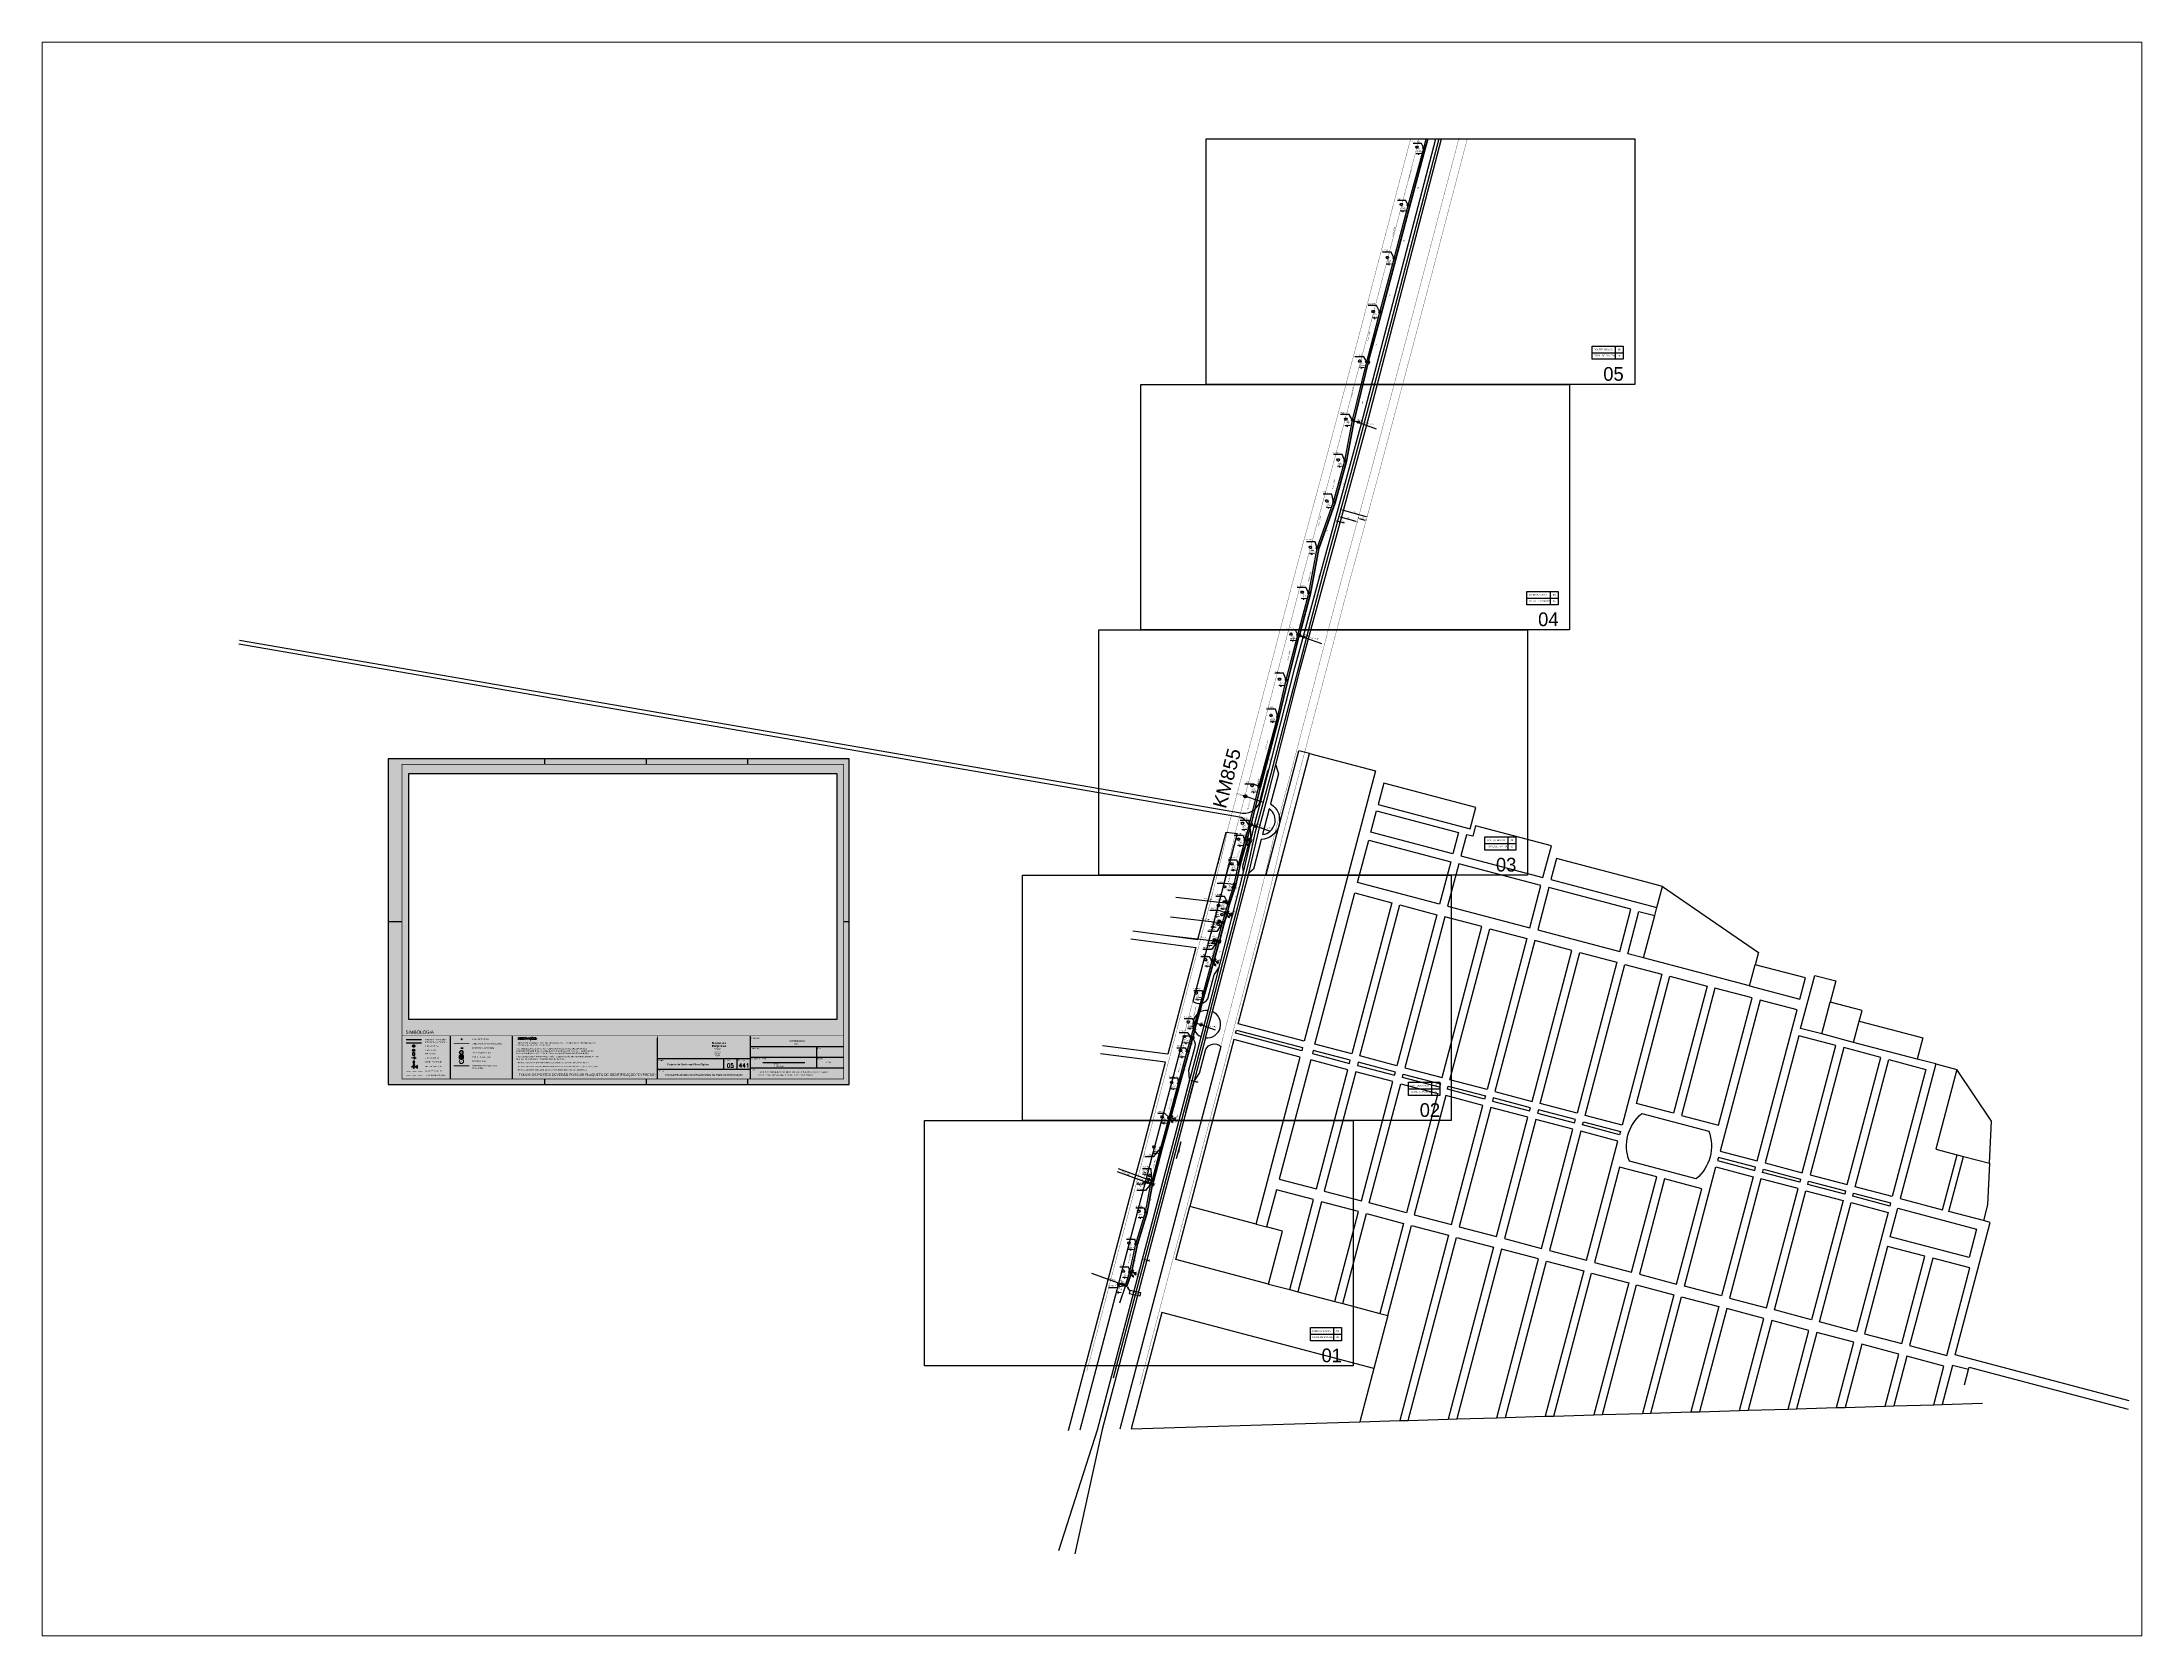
# Paper-space layout 'Layout1' of a CAD drawing. Header units: millimetres. Extents: x 109.3 to 147.7, y 83 to 112.
# The model-space entities are those that its viewports show. They can reach past a viewport. Long polylines and large blocks are cut down to what shows.
import ezdxf
from ezdxf.enums import TextEntityAlignment as Align

# ---------------------------------------------------------------- set-up
doc = ezdxf.new("R2010")
doc.units = ezdxf.units.MM
for name, pattern in [('CONTINUA', [100.1, 100, -0.1]), ('DASHEDX2', [38.1, 25.4, -12.7]), ('HIDDEN2', [4.7625, 3.175, -1.5875]), ('JIS_09_08', [10.75, 8, -0.55, 0.55, -0.55, 0.55, -0.55])]:
    doc.linetypes.add(name, pattern=pattern)
for name, color, linetype, lineweight in [('0-Km507+100', 2, 'Continuous', 0), ('CABO PROJETADO', 1, 'Continuous', 40), ('CORDOALHA', 1, 'JIS_09_08', 9), ('ESFORÇOS', 7, 'Continuous', 20), ('Fibra', 1, 'Continuous', 40), ('MARCO KILOMETRICO', 1, 'Continuous', 25), ('TEXTO CORDOALHA', 1, 'Continuous', 9)]:
    doc.layers.add(name, color=color, linetype=linetype, lineweight=lineweight)
for name, color, linetype in [('0_FAIXA_DOMINIO_INVENTARIO_DNIT', 254, 'DASHEDX2'), ('ARQ-FOLHA', 7, 'Continuous'), ('ATERRAMENTO', 7, 'Continuous'), ('BT 35', 5, 'Continuous'), ('CARIMBO', 7, 'Continuous'), ('CE', 1, 'Continuous'), ('CHAVES', 3, 'Continuous'), ('COTAGEM', 1, 'Continuous'), ('DISTANCIA', 7, 'Continuous'), ('Estradas Geral -Dezembro 2017$0$Eixo Estrada', 6, 'Continuous'), ('Estradas Geral -Dezembro 2017$0$QUADRAS', 8, 'Continuous'), ('Estradas Geral -Dezembro 2017$0$RUAS', 253, 'Continuous'), ('ID', 252, 'Continuous'), ('Loc. Geo', 240, 'Continuous'), ('MT', 3, 'HIDDEN2'), ('OCUPANTE', 7, 'Continuous'), ('POSTE', 7, 'Continuous'), ('POSTES', 7, 'Continuous'), ('RESERVA', 1, 'Continuous'), ('T30', 7, 'Continuous'), ('TEXTO', 7, 'Continuous'), ('TRAFO', 7, 'Continuous')]:
    doc.layers.add(name, color=color, linetype=linetype)
doc.layers.add('faixa n edificavel', color=7, linetype='DASHEDX2', true_color=0x7aafdf)
doc.layers.add('LAYER INVISIVEL', color=50, linetype='Continuous', plot=False)
doc.styles.add('ar', font='')
doc.styles.add('arie', font='ariali.ttf')
doc.styles.add('GENERATED_STYLE_2', font='arial.ttf')
doc.styles.add('GVTROM', font='romans.shx')
doc.styles.add('Letra Tecnica', font='GOTHIC.TTF')
doc.styles.add('ROMANS', font='romans', dxfattribs={"height": 1.5})
doc.styles.get("Standard").update_dxf_attribs({"font": 'arial.ttf'})
doc.styles.add('Style-Arial', font='arial.ttf')
doc.styles.add('STYLE10', font='GOTHIC.TTF', dxfattribs={"height": 0.25})
doc.styles.get('ar').set_extended_font_data('Arial Black')
doc.dimstyles.new('EVO', dxfattribs={"dimtxt": 1.8, "dimasz": 3.5, "dimexe": 1.75, "dimexo": 0.875, "dimgap": 0.875, "dimtad": 1, "dimdec": 0, "dimdsep": 46, "dimlunit": 6, "dimtxsty": 'Standard', "dimcen": 3.5, "dimse1": 1, "dimse2": 1, "dimsd1": 1, "dimsd2": 1, "dimadec": 0, "dimazin": 0, "dimtfac": 1, "dimtdec": 0, "dimtmove": 0, "dimatfit": 3, "dimfxl": 1.75, "dimtolj": 1, "dimtzin": 0, "dimarcsym": 0})
doc.dimstyles.new('ISO-25', dxfattribs={"dimtxt": 2.5, "dimasz": 2.5, "dimexe": 1.25, "dimexo": 0.625, "dimtad": 1, "dimtxsty": 'Standard', "dimcen": 2.5, "dimadec": 0, "dimazin": 0, "dimtfac": 1, "dimtmove": 0, "dimatfit": 3, "dimfxl": 1, "dimarcsym": 0})
pattern_1 = [(45, (-1286.40375, 399.43742), (-0.088388348, 0.088388348), [])]

# ---------------------------------------------------------------- blocks, each defined once
blk = doc.blocks.new('*U20')
at = {"layer": 'COTAGEM', "linetype": 'ByBlock'}
blk.add_lwpolyline([(-10151, 1221), (-11299, -766), (-13594, -766), (-14741, 1221), (-13594, 3209), (-11299, 3209)], close=True, dxfattribs=at)
at = {"layer": 'LAYER INVISIVEL'}
for p, q in [((-2102, 654), (-2866, 891)), ((556, 1788), (794, 2551)), ((-556, -1788), (-794, -2551)), ((2102, -654), (2866, -891))]:
    blk.add_line(p, q, dxfattribs=at)
for centre, radius in [((-4469, -11217), 544), ((-4469, -13492), 544), ((0, -22187), 1432)]:
    blk.add_circle(centre, radius, dxfattribs=at)
at = {"layer": 'OCUPANTE', "lineweight": 5}
for p, q in [((-12218, -13200), (-17024, -13200)), ((-7413, -13200), (-12218, -13200))]:
    blk.add_line(p, q, dxfattribs=at)
at = {"layer": 'OCUPANTE'}
blk.add_line((-12218, -15349), (-12218, -13200), dxfattribs=at)
at = {"layer": 'POSTES'}
for p, q in [((-1765, -624), (-1100, 1515)), ((1765, 624), (-1765, -624)), ((-1100, 1515), (1765, 624)), ((-1100, 1515), (1100, -1515)), ((1765, 624), (1100, -1515)), ((1100, -1515), (-1765, -624))]:
    blk.add_line(p, q, dxfattribs=at)
for points in [[(-2098, -1282), (-1054, 2222), (-1587, 2381), (-2632, -1123)], [(1054, -2222), (2098, 1282), (2632, 1123), (1587, -2381)]]:
    blk.add_lwpolyline(points, close=True, dxfattribs=at)
at = {"layer": 'COTAGEM', "style": 'Letra Tecnica'}
blk.add_attdef('N', text='', height=1680, dxfattribs=at).set_placement((-12486, 2902), align=Align.MIDDLE_CENTER)
at = {"layer": 'ID', "style": 'Letra Tecnica'}
blk.add_attdef('ID', text='', height=1600, dxfattribs=at).set_placement((-16782, -8211), align=Align.MIDDLE_LEFT)
at = {"layer": 'OCUPANTE', "style": 'Letra Tecnica'}
for tag, p in [('E6', (232, 10940)), ('E5', (-16793, -9194)), ('E3', (-16793, -11385)), ('E1', (-16793, -13534)), ('E4', (-11987, -11385)), ('E2', (-11987, -13534))]:
    blk.add_attdef(tag, p, '', height=1500, dxfattribs=at)
at = {"layer": 'TEXTO'}
for tag, p in [('MODELO', (-10263, -5794)), ('REDE', (-10263, -3586))]:
    blk.add_attdef(tag, text='', height=1600, dxfattribs=at).set_placement(p, align=Align.MIDDLE_CENTER)
blk = doc.blocks.new('*U3')
at = {"layer": 'CHAVES'}
h = blk.add_hatch(dxfattribs=at)
h.set_pattern_fill('ANSI31', color=256)
h.set_pattern_definition(pattern_1)
h.paths.add_polyline_path([(-140, 0, 1), (140, 0, 1)])
h = blk.add_hatch(dxfattribs=at)
h.set_pattern_fill('ANSI31', color=256, angle=349.787034)
h.set_pattern_definition([(34.787034, (3199.01163, 228.53242), (-0.071315966, 0.102659792), [])])
h.paths.add_polyline_path([(4254, -393, 1), (4535, -393, 1)])
blk.add_line((1100, -1295), (3330, 1295), dxfattribs=at)
for centre, radius in [((35, 393), 140), ((2215, 0), 2215), ((4394, -393), 140)]:
    blk.add_circle(centre, radius, dxfattribs=at)
for centre, radius, start, end in [((1723, -366), 1119, 236.164056, 42.627231), ((2943, 839), 598, 49.739225, 228.369271)]:
    blk.add_arc(centre, radius, start, end, dxfattribs=at)
at = {"layer": 'CHAVES', "ltscale": 0.01}
for tag, p, height in [('COD', (7, 2627), 1500), ('STA', (5851, 2275), 1000), ('CORR', (0, -3941), 1300)]:
    blk.add_attdef(tag, p, '', height=height, dxfattribs=at)
at = {"layer": 'CHAVES', "ltscale": 0.01, "flags": 1}
blk.add_attdef('CODPATR_CH', (5807, 998), '', height=1000, dxfattribs=at)
at = {"layer": 'CHAVES'}
blk.add_attdef('ELO', (9351, 2275), '', height=1000, dxfattribs=at)
blk = doc.blocks.new('*D86')
at = {"layer": 'Defpoints', "color": 0, "transparency": 16777216}
for p in [(1403.8, 1266, -25.1), (1410.9, 1291.6, -25.1), (1417.3, 1289.8)]:
    blk.add_point(p, dxfattribs=at)
at = {"layer": 'DISTANCIA', "color": 0, "transparency": 16777216, "insert": (1411.4, 1275), "char_height": 1.8, "attachment_point": 5, "rotation": 74.569}
blk.add_mtext('\\A1;27', dxfattribs=at)
blk = doc.blocks.new('*U10')
at = {"layer": 'COTAGEM', "linetype": 'ByBlock'}
blk.add_lwpolyline([(-10151, 1221), (-11299, -766), (-13594, -766), (-14741, 1221), (-13594, 3209), (-11299, 3209)], close=True, dxfattribs=at)
at = {"layer": 'LAYER INVISIVEL'}
for p, q in [((-2102, 654), (-2866, 891)), ((556, 1788), (794, 2551)), ((-556, -1788), (-794, -2551)), ((2102, -654), (2866, -891))]:
    blk.add_line(p, q, dxfattribs=at)
for centre, radius in [((-4469, -11217), 544), ((-4469, -13492), 544), ((0, -22187), 1432)]:
    blk.add_circle(centre, radius, dxfattribs=at)
at = {"layer": 'OCUPANTE', "lineweight": 5}
for p, q in [((-8890, -10282), (-13695, -10282)), ((-4084, -10282), (-8890, -10282))]:
    blk.add_line(p, q, dxfattribs=at)
at = {"layer": 'OCUPANTE'}
blk.add_line((-8890, -12431), (-8890, -10282), dxfattribs=at)
at = {"layer": 'POSTES'}
for p, q in [((-1765, -624), (-1100, 1515)), ((1765, 624), (-1765, -624)), ((-1100, 1515), (1765, 624)), ((-1100, 1515), (1100, -1515)), ((1765, 624), (1100, -1515)), ((1100, -1515), (-1765, -624))]:
    blk.add_line(p, q, dxfattribs=at)
for points in [[(-2098, -1282), (-1054, 2222), (-1587, 2381), (-2632, -1123)], [(1054, -2222), (2098, 1282), (2632, 1123), (1587, -2381)]]:
    blk.add_lwpolyline(points, close=True, dxfattribs=at)
at = {"layer": 'COTAGEM', "style": 'Letra Tecnica'}
blk.add_attdef('N', text='', height=1680, dxfattribs=at).set_placement((-12486, 2902), align=Align.MIDDLE_CENTER)
at = {"layer": 'ID', "style": 'Letra Tecnica'}
blk.add_attdef('ID', text='', height=1600, dxfattribs=at).set_placement((-13453, -5293), align=Align.MIDDLE_LEFT)
at = {"layer": 'OCUPANTE', "style": 'Letra Tecnica'}
for tag, p in [('E6', (232, 10940)), ('E5', (-13464, -6276)), ('E3', (-13464, -8467)), ('E1', (-13464, -10616)), ('E4', (-8658, -8467)), ('E2', (-8658, -10616))]:
    blk.add_attdef(tag, p, '', height=1500, dxfattribs=at)
at = {"layer": 'TEXTO'}
for tag, p in [('REDE', (-9117, -708)), ('MODELO', (-9117, -2916))]:
    blk.add_attdef(tag, text='', height=1600, dxfattribs=at).set_placement(p, align=Align.MIDDLE_CENTER)
blk = doc.blocks.new('*U5')
at = {"linetype": 'Continuous'}
for p, q in [((0, 1.6), (-0.1, 1.6)), ((-0.1, 1.6), (-0.1, 1.6)), ((-0.1, 1.6), (-0.1, 1.6)), ((-0.1, 1.6), (-0.1, 1.6)), ((-0.1, 1.6), (-0.1, 1.6)), ((-0.1, 1.6), (-0.1, 1.5)), ((-0.1, 1.5), (-0.1, 1.5)), ((-0.1, 1.5), (-0.1, 1.5)), ((-0.1, 1.5), (-0.1, 1.4)), ((-0.1, 1.4), (-0.1, 1.4)), ((-0.1, 1.4), (-0.1, 1.4)), ((-0.1, 1.4), (-0.1, 1.4)), ((-0.1, 1.4), (-0.1, 1.4)), ((-0.1, 1.4), (0, 1.4)), ((0, 1.6), (0, 1.6)), ((0, 1.6), (0, 1.6)), ((0, 1.6), (0.1, 1.6)), ((0, 1.4), (0, 1.4)), ((0, 1.4), (0, 1.4)), ((0.1, 1.4), (0, 1.4)), ((0.1, 1.6), (0.1, 1.6)), ((0.1, 1.6), (0.1, 1.6)), ((0.1, 1.6), (0.1, 1.6)), ((0.1, 1.6), (0.1, 1.6)), ((0.1, 1.6), (0.1, 1.5)), ((0.1, 1.5), (0.1, 1.5)), ((0.1, 1.5), (0.1, 1.5)), ((0.1, 1.5), (0.1, 1.4)), ((0.1, 1.4), (0.1, 1.4)), ((0.1, 1.4), (0.1, 1.4)), ((0.1, 1.4), (0.1, 1.4)), ((0.1, 1.4), (0.1, 1.4))]:
    blk.add_line(p, q, dxfattribs=at)
for points in [[(0, 1.6), (-0.1, 1.6), (0.1, 1.6)], [(-0.1, 1.6), (-0.1, 1.6), (0.1, 1.6)], [(-0.1, 1.6), (-0.1, 1.6), (0.1, 1.6)], [(-0.1, 1.6), (-0.1, 1.6), (0.1, 1.6)], [(-0.1, 1.6), (-0.1, 1.6), (0.1, 1.6)], [(-0.1, 1.6), (-0.1, 1.5), (0.1, 1.5)], [(-0.1, 1.5), (-0.1, 1.5), (0.1, 1.5)], [(-0.1, 1.5), (-0.1, 1.5), (0.1, 1.5)], [(-0.1, 1.5), (-0.1, 1.4), (0.1, 1.4)], [(-0.1, 1.4), (-0.1, 1.4), (0.1, 1.4)], [(-0.1, 1.4), (-0.1, 1.4), (0.1, 1.4)], [(-0.1, 1.4), (-0.1, 1.4), (0.1, 1.4)], [(-0.1, 1.4), (-0.1, 1.4), (0.1, 1.4)], [(-0.1, 1.4), (0, 1.4), (0, 1.4)], [(0, 1.6), (0, 1.6), (0, 1.6)]]:
    blk.add_solid(points, dxfattribs=at)
at = {"linetype": 'Continuous', "extrusion": (0, 0, -1)}
for points in [[(0.1, 1.6), (-0.1, 1.6), (-0.1, 1.6)], [(0.1, 1.6), (-0.1, 1.6), (-0.1, 1.6)], [(0.1, 1.6), (-0.1, 1.6), (-0.1, 1.6)], [(0.1, 1.6), (-0.1, 1.6), (-0.1, 1.6)], [(0.1, 1.6), (-0.1, 1.6), (-0.1, 1.5)], [(0.1, 1.5), (-0.1, 1.5), (-0.1, 1.5)], [(0.1, 1.5), (-0.1, 1.5), (-0.1, 1.5)], [(0.1, 1.5), (-0.1, 1.5), (-0.1, 1.4)], [(0.1, 1.4), (-0.1, 1.4), (-0.1, 1.4)], [(0.1, 1.4), (-0.1, 1.4), (-0.1, 1.4)], [(0.1, 1.4), (-0.1, 1.4), (-0.1, 1.4)], [(0.1, 1.4), (-0.1, 1.4), (-0.1, 1.4)], [(0.1, 1.4), (-0.1, 1.4), (0, 1.4)], [(0, 1.6), (0, 1.6), (-0.1, 1.6)], [(0, 1.4), (0, 1.4), (0, 1.4)]]:
    blk.add_solid(points, dxfattribs=at)
blk = doc.blocks.new('T')
for p, q in [((2.6, 12.7), (-2.6, 12.7)), ((-2.6, 12.7), (0, 8.2)), ((0, 8.2), (2.6, 12.7)), ((0, 8.2), (0, 1.5)), ((0, 3.7), (3.1, 6.2))]:
    blk.add_line(p, q)
blk.add_circle((0, 1.5), 0.14)
for centre, radius, start, end in [((1.6, 5.1), 0.839, 223.4635, 34.319), ((2.6, 5.9), 0.511, 37.2065, 221.6178)]:
    blk.add_arc(centre, radius, start, end)
at = {"linetype": 'Continuous'}
blk.add_blockref('*U5', (0, 0), dxfattribs=at)
for tag, p in [('CODPOSTO', (-4.1, 15.7)), ('DESCRICAO', (-4.1, 13.2)), ('POTENCIA', (3.5, 10.5))]:
    blk.add_attdef(tag, p, '', height=1.5)
at = {"flags": 1}
blk.add_attdef('PATRIMONIO', (2, 7.5), '', height=1.5, dxfattribs=at)
blk = doc.blocks.new('*U7')
at = {"linetype": 'Continuous'}
for p, q in [((0, 0.1), (-0.1, 0.1)), ((-0.1, 0.1), (-0.1, 0.1)), ((-0.1, 0.1), (-0.1, 0.1)), ((-0.1, 0.1), (-0.1, 0)), ((-0.1, 0), (-0.1, 0)), ((0, 0.1), (0, 0.1)), ((0, 0.1), (0, 0.1)), ((0, 0.1), (0.1, 0.1)), ((0.1, 0.1), (0.1, 0.1)), ((0.1, 0.1), (0.1, 0.1)), ((0.1, 0.1), (0.1, 0)), ((0.1, 0), (0.1, 0)), ((-0.1, 0), (-0.1, 0)), ((-0.1, 0), (-0.1, -0.1)), ((-0.1, -0.1), (-0.1, -0.1)), ((-0.1, -0.1), (-0.1, -0.1)), ((-0.1, -0.1), (0, -0.1)), ((0, -0.1), (0, -0.1)), ((0, -0.1), (0, -0.1)), ((0.1, -0.1), (0, -0.1)), ((0.1, 0), (0.1, 0)), ((0.1, 0), (0.1, -0.1)), ((0.1, -0.1), (0.1, -0.1)), ((0.1, -0.1), (0.1, -0.1))]:
    blk.add_line(p, q, dxfattribs=at)
for points in [[(0, 0.1), (-0.1, 0.1), (0.1, 0.1)], [(-0.1, 0.1), (-0.1, 0.1), (0.1, 0.1)], [(-0.1, 0.1), (-0.1, 0.1), (0.1, 0.1)], [(-0.1, 0.1), (-0.1, 0), (0.1, 0)], [(-0.1, 0), (-0.1, 0), (0.1, 0)], [(0, 0.1), (0, 0.1), (0, 0.1)], [(-0.1, 0), (-0.1, 0), (0.1, 0)], [(-0.1, 0), (-0.1, -0.1), (0.1, -0.1)], [(-0.1, -0.1), (-0.1, -0.1), (0.1, -0.1)], [(-0.1, -0.1), (-0.1, -0.1), (0.1, -0.1)], [(-0.1, -0.1), (0, -0.1), (0, -0.1)]]:
    blk.add_solid(points, dxfattribs=at)
at = {"linetype": 'Continuous', "extrusion": (0, 0, -1)}
for points in [[(0.1, 0.1), (-0.1, 0.1), (-0.1, 0.1)], [(0.1, 0.1), (-0.1, 0.1), (-0.1, 0.1)], [(0.1, 0.1), (-0.1, 0.1), (-0.1, 0)], [(0.1, 0), (-0.1, 0), (-0.1, 0)], [(0, 0.1), (0, 0.1), (-0.1, 0.1)], [(0.1, 0), (-0.1, 0), (-0.1, 0)], [(0.1, 0), (-0.1, 0), (-0.1, -0.1)], [(0.1, -0.1), (-0.1, -0.1), (-0.1, -0.1)], [(0.1, -0.1), (-0.1, -0.1), (-0.1, -0.1)], [(0.1, -0.1), (-0.1, -0.1), (0, -0.1)], [(0, -0.1), (0, -0.1), (0, -0.1)]]:
    blk.add_solid(points, dxfattribs=at)
blk = doc.blocks.new('PR')
for p, q in [((-1.9, 5.3), (1.9, 5.3)), ((-1.9, 3.9), (1.9, 3.9)), ((-0.8, 6.2), (0.8, 6.2)), ((-0.8, 4.7), (0.8, 4.7)), ((0, 3.9), (0, 0))]:
    blk.add_line(p, q)
blk.add_circle((0, 0), 0.14)
at = {"linetype": 'Continuous'}
blk.add_blockref('*U7', (0, 0), dxfattribs=at)
blk = doc.blocks.new('*U21')
at = {"layer": 'TRAFO'}
for p, q in [((4.6, 8.9), (0.8, 9.3)), ((4.3, 9.8), (1.3, 10.1)), ((3.8, 10.6), (1.9, 10.9)), ((2.7, 9.1), (2, 2.4)), ((3.6, 11.5), (2.4, 11.6))]:
    blk.add_line(p, q, dxfattribs=at)
at = {"layer": 'TRAFO', "linetype": 'ByBlock', "ltscale": 0.02}
for name, p, rotation in [('T', (2.6, -0.7), 30.927716808267), ('PR', (1.5, 1.2), 75.92771680856151)]:
    blk.add_blockref(name, p, dxfattribs=dict(at, rotation=rotation))
at = {"layer": 'TEXTO'}
blk.add_attdef('POT', (-3, 12.7), '', height=2, rotation=210.4659, dxfattribs=at)
at = {"layer": 'TRAFO', "color": 1, "style": 'Letra Tecnica'}
blk.add_attdef('COD', (-1.4, 16.6), '', height=2, rotation=210.4659, dxfattribs=at)
blk = doc.blocks.new('*U29')
at = {"layer": 'COTAGEM', "linetype": 'ByBlock'}
blk.add_lwpolyline([(-10151, 1221), (-11299, -766), (-13594, -766), (-14741, 1221), (-13594, 3209), (-11299, 3209)], close=True, dxfattribs=at)
at = {"layer": 'LAYER INVISIVEL'}
for p, q in [((-2165, 398), (-2952, 542)), ((338, 1841), (483, 2628)), ((-338, -1841), (-483, -2628)), ((2165, -398), (2952, -542))]:
    blk.add_line(p, q, dxfattribs=at)
for centre, radius in [((-4469, -11217), 544), ((-4469, -13492), 544), ((0, -22187), 1432)]:
    blk.add_circle(centre, radius, dxfattribs=at)
at = {"layer": 'OCUPANTE', "lineweight": 5}
for p, q in [((-8890, -10282), (-13695, -10282)), ((-4084, -10282), (-8890, -10282))]:
    blk.add_line(p, q, dxfattribs=at)
at = {"layer": 'OCUPANTE'}
blk.add_line((-8890, -12431), (-8890, -10282), dxfattribs=at)
at = {"layer": 'POSTES'}
for p, q in [((-1678, -831), (-1273, 1373)), ((1678, 831), (-1678, -831)), ((-1273, 1373), (1678, 831)), ((-1273, 1373), (1273, -1373)), ((1678, 831), (1273, -1373)), ((1273, -1373), (-1678, -831))]:
    blk.add_line(p, q, dxfattribs=at)
at = {"layer": 'COTAGEM', "style": 'Letra Tecnica'}
blk.add_attdef('N', text='', height=1680, dxfattribs=at).set_placement((-12486, 2902), align=Align.MIDDLE_CENTER)
at = {"layer": 'ID', "style": 'Letra Tecnica'}
blk.add_attdef('ID', text='', height=1600, dxfattribs=at).set_placement((-13453, -5293), align=Align.MIDDLE_LEFT)
at = {"layer": 'OCUPANTE', "style": 'Letra Tecnica'}
for tag, p in [('E6', (232, 10940)), ('E5', (-13464, -6276)), ('E3', (-13464, -8467)), ('E1', (-13464, -10616)), ('E4', (-8658, -8467)), ('E2', (-8658, -10616))]:
    blk.add_attdef(tag, p, '', height=1500, dxfattribs=at)
at = {"layer": 'TEXTO'}
for tag, p in [('REDE', (-9117, -708)), ('MODELO', (-9117, -2916))]:
    blk.add_attdef(tag, text='', height=1600, dxfattribs=at).set_placement(p, align=Align.MIDDLE_CENTER)
blk = doc.blocks.new('*D82')
at = {"layer": 'Defpoints', "color": 0, "transparency": 16777216}
for p in [(1422.6, 1341.7, -25.1), (1429.6, 1340.2), (1412, 1290.5, -25.1)]:
    blk.add_point(p, dxfattribs=at)
at = {"layer": 'DISTANCIA', "color": 0, "transparency": 16777216, "insert": (1422.1, 1312.4), "char_height": 1.8, "attachment_point": 5, "rotation": 78.2945}
blk.add_mtext('\\A1;52', dxfattribs=at)
blk = doc.blocks.new('*U11')
at = {"layer": 'COTAGEM', "linetype": 'ByBlock'}
blk.add_lwpolyline([(-10151, 1221), (-11299, -766), (-13594, -766), (-14741, 1221), (-13594, 3209), (-11299, 3209)], close=True, dxfattribs=at)
at = {"layer": 'LAYER INVISIVEL'}
for p, q in [((-2102, 654), (-2866, 891)), ((556, 1788), (794, 2551)), ((-556, -1788), (-794, -2551)), ((2102, -654), (2866, -891))]:
    blk.add_line(p, q, dxfattribs=at)
for centre, radius in [((-4469, -11217), 544), ((-4469, -13492), 544), ((0, -22187), 1432)]:
    blk.add_circle(centre, radius, dxfattribs=at)
at = {"layer": 'OCUPANTE', "lineweight": 5}
for p, q in [((-8890, -10282), (-13695, -10282)), ((-4084, -10282), (-8890, -10282))]:
    blk.add_line(p, q, dxfattribs=at)
at = {"layer": 'OCUPANTE'}
blk.add_line((-8890, -12431), (-8890, -10282), dxfattribs=at)
at = {"layer": 'POSTES'}
for p, q in [((-1765, -624), (-1100, 1515)), ((1765, 624), (-1765, -624)), ((-1100, 1515), (1765, 624)), ((-1100, 1515), (1100, -1515)), ((1765, 624), (1100, -1515)), ((1100, -1515), (-1765, -624))]:
    blk.add_line(p, q, dxfattribs=at)
at = {"layer": 'COTAGEM', "style": 'Letra Tecnica'}
blk.add_attdef('N', text='', height=1680, dxfattribs=at).set_placement((-12486, 2902), align=Align.MIDDLE_CENTER)
at = {"layer": 'ID', "style": 'Letra Tecnica'}
blk.add_attdef('ID', text='', height=1600, dxfattribs=at).set_placement((-13453, -5293), align=Align.MIDDLE_LEFT)
at = {"layer": 'OCUPANTE', "style": 'Letra Tecnica'}
for tag, p in [('E6', (232, 10940)), ('E5', (-13464, -6276)), ('E3', (-13464, -8467)), ('E1', (-13464, -10616)), ('E4', (-8658, -8467)), ('E2', (-8658, -10616))]:
    blk.add_attdef(tag, p, '', height=1500, dxfattribs=at)
at = {"layer": 'TEXTO'}
for tag, p in [('REDE', (-9117, -708)), ('MODELO', (-9117, -2916))]:
    blk.add_attdef(tag, text='', height=1600, dxfattribs=at).set_placement(p, align=Align.MIDDLE_CENTER)
blk = doc.blocks.new('*D83')
at = {"layer": 'Defpoints', "color": 0, "transparency": 16777216}
for p in [(1440.6, 1399.7, -25.1), (1450.2, 1396.8), (1422.6, 1341.7, -25.1)]:
    blk.add_point(p, dxfattribs=at)
at = {"layer": 'DISTANCIA', "color": 0, "transparency": 16777216, "insert": (1440.2, 1370.7), "char_height": 1.8, "attachment_point": 5, "rotation": 72.7194}
blk.add_mtext('\\A1;61', dxfattribs=at)
blk = doc.blocks.new('*U30')
at = {"layer": 'COTAGEM', "linetype": 'ByBlock'}
blk.add_lwpolyline([(-10151, 1221), (-11299, -766), (-13594, -766), (-14741, 1221), (-13594, 3209), (-11299, 3209)], close=True, dxfattribs=at)
at = {"layer": 'LAYER INVISIVEL'}
for p, q in [((-2102, 654), (-2866, 891)), ((556, 1788), (794, 2551)), ((-556, -1788), (-794, -2551)), ((2102, -654), (2866, -891))]:
    blk.add_line(p, q, dxfattribs=at)
for centre, radius in [((-4469, -11217), 544), ((-4469, -13492), 544), ((0, -22187), 1432)]:
    blk.add_circle(centre, radius, dxfattribs=at)
at = {"layer": 'OCUPANTE', "lineweight": 5}
for p, q in [((-21034, -980), (-25840, -980)), ((-16228, -980), (-21034, -980))]:
    blk.add_line(p, q, dxfattribs=at)
at = {"layer": 'OCUPANTE'}
blk.add_line((-21034, -3129), (-21034, -980), dxfattribs=at)
at = {"layer": 'POSTES'}
for p, q in [((-1765, -624), (-1100, 1515)), ((1765, 624), (-1765, -624)), ((-1100, 1515), (1765, 624)), ((-1100, 1515), (1100, -1515)), ((1765, 624), (1100, -1515)), ((1100, -1515), (-1765, -624))]:
    blk.add_line(p, q, dxfattribs=at)
for points in [[(-2098, -1282), (-1054, 2222), (-1587, 2381), (-2632, -1123)], [(1054, -2222), (2098, 1282), (2632, 1123), (1587, -2381)]]:
    blk.add_lwpolyline(points, close=True, dxfattribs=at)
at = {"layer": 'COTAGEM', "style": 'Letra Tecnica'}
blk.add_attdef('N', text='', height=1680, dxfattribs=at).set_placement((-12486, 2902), align=Align.MIDDLE_CENTER)
at = {"layer": 'ID', "style": 'Letra Tecnica'}
blk.add_attdef('ID', text='', height=1600, dxfattribs=at).set_placement((-25598, 4010), align=Align.MIDDLE_LEFT)
at = {"layer": 'OCUPANTE', "style": 'Letra Tecnica'}
for tag, p in [('E5', (-25608, 3026)), ('E3', (-25608, 835)), ('E1', (-25608, -1314)), ('E4', (-20802, 835)), ('E2', (-20802, -1314)), ('E6', (232, 10940))]:
    blk.add_attdef(tag, p, '', height=1500, dxfattribs=at)
at = {"layer": 'TEXTO'}
for tag, p in [('MODELO', (-16911, -3083)), ('REDE', (-16911, -875))]:
    blk.add_attdef(tag, text='', height=1600, dxfattribs=at).set_placement(p, align=Align.MIDDLE_CENTER)
blk = doc.blocks.new('*D84')
at = {"layer": 'Defpoints', "color": 0, "transparency": 16777216}
for p in [(1450.4, 1451.2, -25.1), (1457, 1450), (1440.6, 1399.7, -25.1)]:
    blk.add_point(p, dxfattribs=at)
at = {"layer": 'DISTANCIA', "color": 0, "transparency": 16777216, "insert": (1449.9, 1422), "char_height": 1.8, "attachment_point": 5, "rotation": 79.2584}
blk.add_mtext('\\A1;52', dxfattribs=at)
blk = doc.blocks.new('*U12')
at = {"layer": 'COTAGEM', "linetype": 'ByBlock'}
blk.add_lwpolyline([(-1886, 10009), (-3033, 8021), (-5328, 8021), (-6476, 10009), (-5328, 11996), (-3033, 11996)], close=True, dxfattribs=at)
at = {"layer": 'LAYER INVISIVEL'}
for p, q in [((-2102, 654), (-2866, 891)), ((556, 1788), (794, 2551)), ((-556, -1788), (-794, -2551)), ((2102, -654), (2866, -891))]:
    blk.add_line(p, q, dxfattribs=at)
for centre, radius in [((-4469, -11217), 544), ((-4469, -13492), 544), ((0, -22187), 1432)]:
    blk.add_circle(centre, radius, dxfattribs=at)
at = {"layer": 'OCUPANTE', "lineweight": 5}
for p, q in [((-12652, 12035), (-17458, 12035)), ((-7846, 12035), (-12652, 12035))]:
    blk.add_line(p, q, dxfattribs=at)
at = {"layer": 'OCUPANTE'}
blk.add_line((-12652, 9886), (-12652, 12035), dxfattribs=at)
at = {"layer": 'POSTES'}
for p, q in [((-1765, -624), (-1100, 1515)), ((1765, 624), (-1765, -624)), ((-1100, 1515), (1765, 624)), ((-1100, 1515), (1100, -1515)), ((1765, 624), (1100, -1515)), ((1100, -1515), (-1765, -624))]:
    blk.add_line(p, q, dxfattribs=at)
blk.add_circle((0, 0), 1872, dxfattribs=at)
at = {"layer": 'COTAGEM', "style": 'Letra Tecnica'}
blk.add_attdef('N', text='', height=1680, dxfattribs=at).set_placement((-4220, 11689), align=Align.MIDDLE_CENTER)
at = {"layer": 'ID', "style": 'Letra Tecnica'}
blk.add_attdef('ID', text='', height=1600, dxfattribs=at).set_placement((-18099, 21152), align=Align.MIDDLE_LEFT)
at = {"layer": 'OCUPANTE', "style": 'Letra Tecnica'}
for tag, p in [('E5', (-17226, 16041)), ('E3', (-17226, 13850)), ('E1', (-17226, 11701)), ('E4', (-12420, 13850)), ('E2', (-12420, 11701)), ('E6', (-651, 15067))]:
    blk.add_attdef(tag, p, '', height=1500, dxfattribs=at)
at = {"layer": 'TEXTO'}
for tag, p in [('MODELO', (-13936, 16751)), ('REDE', (-13936, 18960))]:
    blk.add_attdef(tag, text='', height=1600, dxfattribs=at).set_placement(p, align=Align.MIDDLE_CENTER)
blk = doc.blocks.new('*D85')
at = {"layer": 'Defpoints', "color": 0, "transparency": 16777216}
for p in [(1452.2, 1456.6, -25.1), (1450.4, 1451.2, -25.1), (1461, 1453.6)]:
    blk.add_point(p, dxfattribs=at)
at = {"layer": 'DISTANCIA', "color": 0, "transparency": 16777216, "insert": (1458.4, 1451.5), "char_height": 1.8, "attachment_point": 5, "rotation": 71.4935}
blk.add_mtext('\\A1;6', dxfattribs=at)
blk = doc.blocks.new('*U23')
at = {"layer": 'COTAGEM', "linetype": 'ByBlock'}
blk.add_lwpolyline([(-10151, 1221), (-11299, -766), (-13594, -766), (-14741, 1221), (-13594, 3209), (-11299, 3209)], close=True, dxfattribs=at)
at = {"layer": 'LAYER INVISIVEL'}
for p, q in [((-2135, 537), (-2911, 732)), ((456, 1816), (651, 2591)), ((-456, -1816), (-651, -2591)), ((2135, -537), (2911, -732))]:
    blk.add_line(p, q, dxfattribs=at)
for centre, radius in [((-4469, -11217), 544), ((-4469, -13492), 544), ((0, -22187), 1432)]:
    blk.add_circle(centre, radius, dxfattribs=at)
at = {"layer": 'OCUPANTE', "lineweight": 5}
for p, q in [((-8890, -10282), (-13695, -10282)), ((-4084, -10282), (-8890, -10282))]:
    blk.add_line(p, q, dxfattribs=at)
at = {"layer": 'OCUPANTE'}
blk.add_line((-8890, -12431), (-8890, -10282), dxfattribs=at)
at = {"layer": 'POSTES'}
for p, q in [((-1728, -721), (-1182, 1452)), ((1728, 721), (-1728, -721)), ((-1182, 1452), (1728, 721)), ((-1182, 1452), (1182, -1452)), ((1728, 721), (1182, -1452)), ((1182, -1452), (-1728, -721))]:
    blk.add_line(p, q, dxfattribs=at)
for points in [[(-2024, -1397), (-1175, 2160), (-1717, 2290), (-2566, -1267)], [(1175, -2160), (2024, 1397), (2566, 1267), (1717, -2290)]]:
    blk.add_lwpolyline(points, close=True, dxfattribs=at)
at = {"layer": 'COTAGEM', "style": 'Letra Tecnica'}
blk.add_attdef('N', text='', height=1680, dxfattribs=at).set_placement((-12486, 2902), align=Align.MIDDLE_CENTER)
at = {"layer": 'ID', "style": 'Letra Tecnica'}
blk.add_attdef('ID', text='', height=1600, dxfattribs=at).set_placement((-13453, -5293), align=Align.MIDDLE_LEFT)
at = {"layer": 'OCUPANTE', "style": 'Letra Tecnica'}
for tag, p in [('E6', (232, 10940)), ('E5', (-13464, -6276)), ('E3', (-13464, -8467)), ('E1', (-13464, -10616)), ('E4', (-8658, -8467)), ('E2', (-8658, -10616))]:
    blk.add_attdef(tag, p, '', height=1500, dxfattribs=at)
at = {"layer": 'TEXTO'}
for tag, p in [('REDE', (-9117, -708)), ('MODELO', (-9117, -2916))]:
    blk.add_attdef(tag, text='', height=1600, dxfattribs=at).set_placement(p, align=Align.MIDDLE_CENTER)
blk = doc.blocks.new('*U15')
at = {"layer": 'COTAGEM', "linetype": 'ByBlock'}
blk.add_lwpolyline([(-10151, 1221), (-11299, -766), (-13594, -766), (-14741, 1221), (-13594, 3209), (-11299, 3209)], close=True, dxfattribs=at)
at = {"layer": 'LAYER INVISIVEL'}
for p, q in [((-2102, 654), (-2866, 891)), ((556, 1788), (794, 2551)), ((-556, -1788), (-794, -2551)), ((2102, -654), (2866, -891))]:
    blk.add_line(p, q, dxfattribs=at)
for centre, radius in [((-4469, -11217), 544), ((-4469, -13492), 544), ((0, -22187), 1432)]:
    blk.add_circle(centre, radius, dxfattribs=at)
at = {"layer": 'OCUPANTE', "lineweight": 5}
for p, q in [((-8890, -10282), (-13695, -10282)), ((-4084, -10282), (-8890, -10282))]:
    blk.add_line(p, q, dxfattribs=at)
at = {"layer": 'OCUPANTE'}
blk.add_line((-8890, -12431), (-8890, -10282), dxfattribs=at)
at = {"layer": 'POSTES'}
for p, q in [((-1765, -624), (-1100, 1515)), ((1765, 624), (-1765, -624)), ((-1100, 1515), (1765, 624)), ((-1100, 1515), (1100, -1515)), ((1765, 624), (1100, -1515)), ((1100, -1515), (-1765, -624))]:
    blk.add_line(p, q, dxfattribs=at)
blk.add_circle((0, 0), 1872, dxfattribs=at)
at = {"layer": 'COTAGEM', "style": 'Letra Tecnica'}
blk.add_attdef('N', text='', height=1680, dxfattribs=at).set_placement((-12486, 2902), align=Align.MIDDLE_CENTER)
at = {"layer": 'ID', "style": 'Letra Tecnica'}
blk.add_attdef('ID', text='', height=1600, dxfattribs=at).set_placement((-13453, -5293), align=Align.MIDDLE_LEFT)
at = {"layer": 'OCUPANTE', "style": 'Letra Tecnica'}
for tag, p in [('E6', (232, 10940)), ('E5', (-13464, -6276)), ('E3', (-13464, -8467)), ('E1', (-13464, -10616)), ('E4', (-8658, -8467)), ('E2', (-8658, -10616))]:
    blk.add_attdef(tag, p, '', height=1500, dxfattribs=at)
at = {"layer": 'TEXTO'}
for tag, p in [('REDE', (-9117, -708)), ('MODELO', (-9117, -2916))]:
    blk.add_attdef(tag, text='', height=1600, dxfattribs=at).set_placement(p, align=Align.MIDDLE_CENTER)
blk = doc.blocks.new('*U13')
at = {"layer": 'COTAGEM', "linetype": 'ByBlock'}
blk.add_lwpolyline([(-10151, 1221), (-11299, -766), (-13594, -766), (-14741, 1221), (-13594, 3209), (-11299, 3209)], close=True, dxfattribs=at)
at = {"layer": 'LAYER INVISIVEL'}
for p, q in [((-2102, 654), (-2866, 891)), ((556, 1788), (794, 2551)), ((-556, -1788), (-794, -2551)), ((2102, -654), (2866, -891))]:
    blk.add_line(p, q, dxfattribs=at)
for centre, radius in [((-4469, -11217), 544), ((-4469, -13492), 544), ((0, -22187), 1432)]:
    blk.add_circle(centre, radius, dxfattribs=at)
at = {"layer": 'OCUPANTE', "lineweight": 5}
for p, q in [((-8890, -10282), (-13695, -10282)), ((-4084, -10282), (-8890, -10282))]:
    blk.add_line(p, q, dxfattribs=at)
at = {"layer": 'OCUPANTE'}
blk.add_line((-8890, -12431), (-8890, -10282), dxfattribs=at)
at = {"layer": 'POSTES'}
for p, q in [((-1765, -624), (-1100, 1515)), ((1765, 624), (-1765, -624)), ((-1100, 1515), (1765, 624)), ((-1100, 1515), (1100, -1515)), ((1765, 624), (1100, -1515)), ((1100, -1515), (-1765, -624))]:
    blk.add_line(p, q, dxfattribs=at)
for points in [[(-2098, -1282), (-1054, 2222), (-1587, 2381), (-2632, -1123)], [(1054, -2222), (2098, 1282), (2632, 1123), (1587, -2381)]]:
    blk.add_lwpolyline(points, close=True, dxfattribs=at)
at = {"layer": 'COTAGEM', "style": 'Letra Tecnica'}
blk.add_attdef('N', text='', height=1680, dxfattribs=at).set_placement((-12486, 2902), align=Align.MIDDLE_CENTER)
at = {"layer": 'ID', "style": 'Letra Tecnica'}
blk.add_attdef('ID', text='', height=1600, dxfattribs=at).set_placement((-13453, -5293), align=Align.MIDDLE_LEFT)
at = {"layer": 'OCUPANTE', "style": 'Letra Tecnica'}
for tag, p in [('E6', (232, 10940)), ('E5', (-13464, -6276)), ('E3', (-13464, -8467)), ('E1', (-13464, -10616)), ('E4', (-8658, -8467)), ('E2', (-8658, -10616))]:
    blk.add_attdef(tag, p, '', height=1500, dxfattribs=at)
at = {"layer": 'TEXTO'}
for tag, p in [('REDE', (-9117, -708)), ('MODELO', (-9117, -2916))]:
    blk.add_attdef(tag, text='', height=1600, dxfattribs=at).set_placement(p, align=Align.MIDDLE_CENTER)
blk = doc.blocks.new('*U22')
at = {"layer": 'TRAFO'}
for p, q in [((4.3, 9), (0.5, 9.2)), ((4, 9.8), (0.9, 10)), ((3.5, 10.7), (1.5, 10.8)), ((3.2, 11.5), (1.9, 11.6)), ((2.4, 9.1), (2, 2.4))]:
    blk.add_line(p, q, dxfattribs=at)
at = {"layer": 'TRAFO', "linetype": 'ByBlock', "ltscale": 0.02}
for name, p, rotation in [('T', (2.6, -0.7), 32.79556837716965), ('PR', (1.4, 1.2), 77.79556837746416)]:
    blk.add_blockref(name, p, dxfattribs=dict(at, rotation=rotation))
at = {"layer": 'TEXTO'}
blk.add_attdef('POT', (-3.4, 12.5), '', height=2, rotation=212.3338, dxfattribs=at)
at = {"layer": 'TRAFO', "color": 1, "style": 'Letra Tecnica'}
blk.add_attdef('COD', (-2, 16.4), '', height=2, rotation=212.3338, dxfattribs=at)
blk = doc.blocks.new('*D55')
at = {"layer": 'Defpoints', "color": 0, "transparency": 16777216}
for p in [(1468.2, 1517.1, -25.1), (1475.5, 1515.1), (1452.5, 1457.6, -25.1)]:
    blk.add_point(p, dxfattribs=at)
at = {"layer": 'DISTANCIA', "color": 0, "transparency": 16777216, "insert": (1466.7, 1489), "char_height": 1.8, "attachment_point": 5, "rotation": 75.1989}
blk.add_mtext('\\A1;61', dxfattribs=at)
blk = doc.blocks.new('*D56')
at = {"layer": 'Defpoints', "color": 0, "transparency": 16777216}
for p in [(1483.2, 1571.7, -25.1), (1489.8, 1569.9), (1468.2, 1517.1, -25.1)]:
    blk.add_point(p, dxfattribs=at)
at = {"layer": 'DISTANCIA', "color": 0, "transparency": 16777216, "insert": (1480.5, 1543.1), "char_height": 1.8, "attachment_point": 5, "rotation": 74.6641}
blk.add_mtext('\\A1;57', dxfattribs=at)
blk = doc.blocks.new('*D57')
at = {"layer": 'Defpoints', "color": 0, "transparency": 16777216}
for p in [(1500.5, 1634.7, -25.1), (1506.3, 1633.1), (1483.6, 1572.4, -25.1)]:
    blk.add_point(p, dxfattribs=at)
at = {"layer": 'DISTANCIA', "color": 0, "transparency": 16777216, "insert": (1495.1, 1598.8), "char_height": 1.8, "attachment_point": 5, "rotation": 74.7975}
blk.add_mtext('\\A1;65', dxfattribs=at)
blk = doc.blocks.new('*D58')
at = {"layer": 'Defpoints', "color": 0, "transparency": 16777216}
for p in [(1516.6, 1693.1, -25.1), (1522.7, 1691.4), (1500.5, 1634.7, -25.1)]:
    blk.add_point(p, dxfattribs=at)
at = {"layer": 'DISTANCIA', "color": 0, "transparency": 16777216, "insert": (1512.2, 1659.8), "char_height": 1.8, "attachment_point": 5, "rotation": 74.628}
blk.add_mtext('\\A1;61', dxfattribs=at)
blk = doc.blocks.new('*D59')
at = {"layer": 'Defpoints', "color": 0, "transparency": 16777216}
for p in [(1516.6, 1693.1, -25.1), (1523.4, 1718.5, -25.1), (1530.5, 1716.6)]:
    blk.add_point(p, dxfattribs=at)
at = {"layer": 'DISTANCIA', "color": 0, "transparency": 16777216, "insert": (1525.9, 1706.4), "char_height": 1.8, "attachment_point": 5, "rotation": 74.8448}
blk.add_mtext('\\A1;26', dxfattribs=at)
blk = doc.blocks.new('*D60')
at = {"layer": 'Defpoints', "color": 0, "transparency": 16777216}
for p in [(1530.9, 1745.2, -25.1), (1537.9, 1743.2), (1523.5, 1718.7, -25.1)]:
    blk.add_point(p, dxfattribs=at)
at = {"layer": 'DISTANCIA', "color": 0, "transparency": 16777216, "insert": (1532.8, 1731.7), "char_height": 1.8, "attachment_point": 5, "rotation": 74.3418}
blk.add_mtext('\\A1;28', dxfattribs=at)
blk = doc.blocks.new('*D61')
at = {"layer": 'Defpoints', "color": 0, "transparency": 16777216}
for p in [(1545.4, 1798.1, -25.1), (1552.2, 1796.2), (1530.9, 1745.2, -25.1)]:
    blk.add_point(p, dxfattribs=at)
at = {"layer": 'DISTANCIA', "color": 0, "transparency": 16777216, "insert": (1543.1, 1769.7), "char_height": 1.8, "attachment_point": 5, "rotation": 74.641}
blk.add_mtext('\\A1;55', dxfattribs=at)
blk = doc.blocks.new('*D62')
at = {"layer": 'Defpoints', "color": 0, "transparency": 16777216}
for p in [(1562.2, 1858.8, -25.1), (1571.1, 1856.3), (1545.4, 1798.1, -25.1)]:
    blk.add_point(p, dxfattribs=at)
at = {"layer": 'DISTANCIA', "color": 0, "transparency": 16777216, "insert": (1559.3, 1820.5), "char_height": 1.8, "attachment_point": 5, "rotation": 74.5575}
blk.add_mtext('\\A1;63', dxfattribs=at)
blk = doc.blocks.new('*U33')
at = {"layer": 'TRAFO'}
for p, q in [((4.7, 8.8), (0.9, 9.3)), ((4.4, 9.6), (1.4, 10)), ((2.8, 9), (1.9, 2.4)), ((4, 10.5), (2.1, 10.8)), ((3.8, 11.4), (2.5, 11.6))]:
    blk.add_line(p, q, dxfattribs=at)
at = {"layer": 'TRAFO', "linetype": 'ByBlock', "ltscale": 0.02}
for name, p, rotation in [('T', (2.6, -0.7), 31.94463833969994), ('PR', (1.4, 1.2), 76.94463833999444)]:
    blk.add_blockref(name, p, dxfattribs=dict(at, rotation=rotation))
at = {"layer": 'TEXTO'}
blk.add_attdef('POT', (-3.2, 12.6), '', height=2, rotation=211.4829, dxfattribs=at)
at = {"layer": 'TRAFO', "color": 1, "style": 'Letra Tecnica'}
blk.add_attdef('COD', (-1.7, 16.5), '', height=2, rotation=211.4829, dxfattribs=at)
blk = doc.blocks.new('*U35')
at = {"layer": 'COTAGEM', "linetype": 'ByBlock'}
blk.add_lwpolyline([(-4081, -3288), (-5228, -5275), (-7523, -5275), (-8670, -3288), (-7523, -1300), (-5228, -1300)], close=True, dxfattribs=at)
at = {"layer": 'LAYER INVISIVEL'}
for p, q in [((-2124, 580), (-2896, 790)), ((493, 1806), (703, 2578)), ((-493, -1806), (-703, -2578)), ((2124, -580), (2896, -790))]:
    blk.add_line(p, q, dxfattribs=at)
for centre, radius in [((-4469, -11217), 544), ((-4469, -13492), 544), ((0, -22187), 1432)]:
    blk.add_circle(centre, radius, dxfattribs=at)
at = {"layer": 'OCUPANTE', "lineweight": 5}
for p, q in [((-15340, -6399), (-20146, -6399)), ((-10534, -6399), (-15340, -6399))]:
    blk.add_line(p, q, dxfattribs=at)
at = {"layer": 'OCUPANTE'}
blk.add_line((-15340, -8548), (-15340, -6399), dxfattribs=at)
at = {"layer": 'POSTES'}
for p, q in [((-1742, -686), (-1152, 1475)), ((1742, 686), (-1742, -686)), ((-1152, 1475), (1742, 686)), ((-1152, 1475), (1152, -1475)), ((1742, 686), (1152, -1475)), ((1152, -1475), (-1742, -686))]:
    blk.add_line(p, q, dxfattribs=at)
for points in [[(-2052, -1355), (-1131, 2184), (-1670, 2324), (-2591, -1215)], [(1131, -2184), (2052, 1355), (2591, 1215), (1670, -2324)]]:
    blk.add_lwpolyline(points, close=True, dxfattribs=at)
at = {"layer": 'COTAGEM', "style": 'Letra Tecnica'}
blk.add_attdef('N', text='', height=1680, dxfattribs=at).set_placement((-6415, -1607), align=Align.MIDDLE_CENTER)
at = {"layer": 'ID', "style": 'Letra Tecnica'}
blk.add_attdef('ID', text='', height=1600, dxfattribs=at).set_placement((-19904, -1409), align=Align.MIDDLE_LEFT)
at = {"layer": 'OCUPANTE', "style": 'Letra Tecnica'}
for tag, p in [('E6', (232, 10940)), ('E5', (-19914, -2393)), ('E3', (-19914, -4584)), ('E1', (-19914, -6733)), ('E4', (-15108, -4584)), ('E2', (-15108, -6733))]:
    blk.add_attdef(tag, p, '', height=1500, dxfattribs=at)
at = {"layer": 'TEXTO'}
for tag, p in [('MODELO', (-15477, 684)), ('REDE', (-15477, 2892))]:
    blk.add_attdef(tag, text='', height=1600, dxfattribs=at).set_placement(p, align=Align.MIDDLE_CENTER)
blk = doc.blocks.new('*U14')
at = {"layer": 'TRAFO'}
for p, q in [((3.8, 9.2), (-0.1, 9.2)), ((3.4, 10), (0.3, 10)), ((2.8, 10.8), (0.9, 10.8)), ((2.5, 11.7), (1.2, 11.7)), ((1.8, 9.2), (1.9, 2.5))]:
    blk.add_line(p, q, dxfattribs=at)
at = {"layer": 'TRAFO', "linetype": 'ByBlock', "ltscale": 0.02}
for name, p, rotation in [('T', (2.6, -0.7), 31.71512531371627), ('PR', (1.4, 1.2), 76.71512531401076)]:
    blk.add_blockref(name, p, dxfattribs=dict(at, rotation=rotation))
at = {"layer": 'TEXTO'}
blk.add_attdef('POT', (-3.2, 12.6), '', height=2, rotation=211.2533, dxfattribs=at)
at = {"layer": 'TRAFO', "color": 1, "style": 'Letra Tecnica'}
blk.add_attdef('COD', (-1.7, 16.5), '', height=2, rotation=211.2533, dxfattribs=at)
blk = doc.blocks.new('*U36')
at = {"layer": 'COTAGEM', "linetype": 'ByBlock'}
blk.add_lwpolyline([(-4992, -3395), (-6139, -5382), (-8434, -5382), (-9581, -3395), (-8434, -1408), (-6139, -1408)], close=True, dxfattribs=at)
at = {"layer": 'LAYER INVISIVEL'}
for p, q in [((-2102, 654), (-2866, 891)), ((556, 1788), (794, 2551)), ((-556, -1788), (-794, -2551)), ((2102, -654), (2866, -891))]:
    blk.add_line(p, q, dxfattribs=at)
for centre, radius in [((-4469, -11217), 544), ((-4469, -13492), 544), ((0, -22187), 1432)]:
    blk.add_circle(centre, radius, dxfattribs=at)
at = {"layer": 'OCUPANTE', "lineweight": 5}
for p, q in [((-14807, -8154), (-19613, -8154)), ((-10001, -8154), (-14807, -8154))]:
    blk.add_line(p, q, dxfattribs=at)
at = {"layer": 'OCUPANTE'}
blk.add_line((-14807, -10303), (-14807, -8154), dxfattribs=at)
at = {"layer": 'POSTES'}
for p, q in [((-1765, -624), (-1100, 1515)), ((1765, 624), (-1765, -624)), ((-1100, 1515), (1765, 624)), ((-1100, 1515), (1100, -1515)), ((1765, 624), (1100, -1515)), ((1100, -1515), (-1765, -624))]:
    blk.add_line(p, q, dxfattribs=at)
for points in [[(-2098, -1282), (-1054, 2222), (-1587, 2381), (-2632, -1123)], [(1054, -2222), (2098, 1282), (2632, 1123), (1587, -2381)]]:
    blk.add_lwpolyline(points, close=True, dxfattribs=at)
at = {"layer": 'COTAGEM', "style": 'Letra Tecnica'}
blk.add_attdef('N', text='', height=1680, dxfattribs=at).set_placement((-7326, -1714), align=Align.MIDDLE_CENTER)
at = {"layer": 'ID', "style": 'Letra Tecnica'}
blk.add_attdef('ID', text='', height=1600, dxfattribs=at).set_placement((-19371, -3164), align=Align.MIDDLE_LEFT)
at = {"layer": 'OCUPANTE', "style": 'Letra Tecnica'}
for tag, p in [('E6', (232, 10940)), ('E5', (-19381, -4148)), ('E3', (-19381, -6339)), ('E1', (-19381, -8488)), ('E4', (-14575, -6339)), ('E2', (-14575, -8488))]:
    blk.add_attdef(tag, p, '', height=1500, dxfattribs=at)
at = {"layer": 'TEXTO'}
for tag, p in [('REDE', (-14934, 1158)), ('MODELO', (-14934, -1050))]:
    blk.add_attdef(tag, text='', height=1600, dxfattribs=at).set_placement(p, align=Align.MIDDLE_CENTER)
blk = doc.blocks.new('*U34')
at = {"layer": 'COTAGEM', "linetype": 'ByBlock'}
blk.add_lwpolyline([(-5833, -3200), (-6981, -5187), (-9276, -5187), (-10423, -3200), (-9276, -1212), (-6981, -1212)], close=True, dxfattribs=at)
at = {"layer": 'LAYER INVISIVEL'}
for p, q in [((-2136, 532), (-2913, 725)), ((452, 1817), (645, 2593)), ((-452, -1817), (-645, -2593)), ((2136, -532), (2913, -725))]:
    blk.add_line(p, q, dxfattribs=at)
for centre, radius in [((-4469, -11217), 544), ((-4469, -13492), 544), ((0, -22187), 1432)]:
    blk.add_circle(centre, radius, dxfattribs=at)
at = {"layer": 'OCUPANTE', "lineweight": 5}
for p, q in [((-16529, -8400), (-21335, -8400)), ((-11723, -8400), (-16529, -8400))]:
    blk.add_line(p, q, dxfattribs=at)
at = {"layer": 'OCUPANTE'}
blk.add_line((-16529, -10549), (-16529, -8400), dxfattribs=at)
at = {"layer": 'POSTES'}
for p, q in [((-1726, -725), (-1185, 1449)), ((1726, 725), (-1726, -725)), ((-1185, 1449), (1726, 725)), ((-1185, 1449), (1185, -1449)), ((1726, 725), (1185, -1449)), ((1185, -1449), (-1726, -725))]:
    blk.add_line(p, q, dxfattribs=at)
for points in [[(-2021, -1401), (-1180, 2158), (-1722, 2285), (-2563, -1273)], [(1180, -2158), (2021, 1401), (2563, 1273), (1722, -2285)]]:
    blk.add_lwpolyline(points, close=True, dxfattribs=at)
at = {"layer": 'COTAGEM', "style": 'Letra Tecnica'}
blk.add_attdef('N', text='', height=1680, dxfattribs=at).set_placement((-8168, -1519), align=Align.MIDDLE_CENTER)
at = {"layer": 'ID', "style": 'Letra Tecnica'}
blk.add_attdef('ID', text='', height=1600, dxfattribs=at).set_placement((-21093, -3411), align=Align.MIDDLE_LEFT)
at = {"layer": 'OCUPANTE', "style": 'Letra Tecnica'}
for tag, p in [('E6', (232, 10940)), ('E5', (-21103, -4394)), ('E3', (-21103, -6585)), ('E1', (-21103, -8734)), ('E4', (-16297, -6585)), ('E2', (-16297, -8734))]:
    blk.add_attdef(tag, p, '', height=1500, dxfattribs=at)
at = {"layer": 'TEXTO'}
for tag, p in [('REDE', (-15946, 891)), ('MODELO', (-15946, -1317))]:
    blk.add_attdef(tag, text='', height=1600, dxfattribs=at).set_placement(p, align=Align.MIDDLE_CENTER)
blk = doc.blocks.new('*U16')
at = {"layer": 'COTAGEM', "linetype": 'ByBlock'}
blk.add_lwpolyline([(-15060, -4659), (-16207, -6646), (-18502, -6646), (-19649, -4659), (-18502, -2671), (-16207, -2671)], close=True, dxfattribs=at)
at = {"layer": 'LAYER INVISIVEL'}
for p, q in [((-2102, 654), (-2866, 891)), ((556, 1788), (794, 2551)), ((-556, -1788), (-794, -2551)), ((2102, -654), (2866, -891))]:
    blk.add_line(p, q, dxfattribs=at)
for centre, radius in [((-4469, -11217), 544), ((-4469, -13492), 544), ((0, -22187), 1432)]:
    blk.add_circle(centre, radius, dxfattribs=at)
at = {"layer": 'OCUPANTE', "lineweight": 5}
for p, q in [((-8890, -10282), (-13695, -10282)), ((-4084, -10282), (-8890, -10282))]:
    blk.add_line(p, q, dxfattribs=at)
at = {"layer": 'OCUPANTE'}
blk.add_line((-8890, -12431), (-8890, -10282), dxfattribs=at)
at = {"layer": 'POSTES'}
for p, q in [((-1765, -624), (-1100, 1515)), ((1765, 624), (-1765, -624)), ((-1100, 1515), (1765, 624)), ((-1100, 1515), (1100, -1515)), ((1765, 624), (1100, -1515)), ((1100, -1515), (-1765, -624))]:
    blk.add_line(p, q, dxfattribs=at)
for points in [[(-2098, -1282), (-1054, 2222), (-1587, 2381), (-2632, -1123)], [(1054, -2222), (2098, 1282), (2632, 1123), (1587, -2381)]]:
    blk.add_lwpolyline(points, close=True, dxfattribs=at)
at = {"layer": 'COTAGEM', "style": 'Letra Tecnica'}
blk.add_attdef('N', text='', height=1680, dxfattribs=at).set_placement((-17394, -2978), align=Align.MIDDLE_CENTER)
at = {"layer": 'ID', "style": 'Letra Tecnica'}
blk.add_attdef('ID', text='', height=1600, dxfattribs=at).set_placement((-13453, -5293), align=Align.MIDDLE_LEFT)
at = {"layer": 'OCUPANTE', "style": 'Letra Tecnica'}
for tag, p in [('E6', (232, 10940)), ('E5', (-13464, -6276)), ('E3', (-13464, -8467)), ('E1', (-13464, -10616)), ('E4', (-8658, -8467)), ('E2', (-8658, -10616))]:
    blk.add_attdef(tag, p, '', height=1500, dxfattribs=at)
at = {"layer": 'TEXTO'}
for tag, p in [('REDE', (-9117, -708)), ('MODELO', (-9117, -2916))]:
    blk.add_attdef(tag, text='', height=1600, dxfattribs=at).set_placement(p, align=Align.MIDDLE_CENTER)
blk = doc.blocks.new('*U17')
at = {"layer": 'COTAGEM', "linetype": 'ByBlock'}
blk.add_lwpolyline([(-15060, -4659), (-16207, -6646), (-18502, -6646), (-19649, -4659), (-18502, -2671), (-16207, -2671)], close=True, dxfattribs=at)
at = {"layer": 'LAYER INVISIVEL'}
for p, q in [((-1788, 556), (-2551, 794)), ((654, 2102), (891, 2866)), ((-654, -2102), (-891, -2866)), ((1788, -556), (2551, -794))]:
    blk.add_line(p, q, dxfattribs=at)
for centre, radius in [((-4469, -11217), 544), ((-4469, -13492), 544), ((0, -22187), 1432)]:
    blk.add_circle(centre, radius, dxfattribs=at)
at = {"layer": 'OCUPANTE', "lineweight": 5}
for p, q in [((-8890, -10282), (-13695, -10282)), ((-4084, -10282), (-8890, -10282))]:
    blk.add_line(p, q, dxfattribs=at)
at = {"layer": 'OCUPANTE'}
blk.add_line((-8890, -12431), (-8890, -10282), dxfattribs=at)
at = {"layer": 'POSTES'}
for p, q in [((-1515, -1100), (-624, 1765)), ((-1515, -1100), (1515, 1100)), ((-624, 1765), (1515, 1100)), ((-624, 1765), (624, -1765)), ((1515, 1100), (624, -1765)), ((624, -1765), (-1515, -1100))]:
    blk.add_line(p, q, dxfattribs=at)
for points in [[(2222, 1054), (-1282, 2098), (-1123, 2632), (2381, 1587)], [(1282, -2098), (-2222, -1054), (-2381, -1587), (1123, -2632)]]:
    blk.add_lwpolyline(points, close=True, dxfattribs=at)
at = {"layer": 'COTAGEM', "style": 'Letra Tecnica'}
blk.add_attdef('N', text='', height=1680, dxfattribs=at).set_placement((-17394, -2978), align=Align.MIDDLE_CENTER)
at = {"layer": 'ID', "style": 'Letra Tecnica'}
blk.add_attdef('ID', text='', height=1600, dxfattribs=at).set_placement((-13453, -5293), align=Align.MIDDLE_LEFT)
at = {"layer": 'OCUPANTE', "style": 'Letra Tecnica'}
for tag, p in [('E6', (232, 10940)), ('E5', (-13464, -6276)), ('E3', (-13464, -8467)), ('E1', (-13464, -10616)), ('E4', (-8658, -8467)), ('E2', (-8658, -10616))]:
    blk.add_attdef(tag, p, '', height=1500, dxfattribs=at)
at = {"layer": 'TEXTO'}
for tag, p in [('REDE', (-9117, -708)), ('MODELO', (-9117, -2916))]:
    blk.add_attdef(tag, text='', height=1600, dxfattribs=at).set_placement(p, align=Align.MIDDLE_CENTER)
blk = doc.blocks.new('*U38')
at = {"layer": 'COTAGEM', "linetype": 'ByBlock'}
blk.add_lwpolyline([(-10151, 1221), (-11299, -766), (-13594, -766), (-14741, 1221), (-13594, 3209), (-11299, 3209)], close=True, dxfattribs=at)
at = {"layer": 'LAYER INVISIVEL'}
for p, q in [((-2161, 418), (-2947, 569)), ((355, 1838), (507, 2624)), ((-355, -1838), (-507, -2624)), ((2161, -418), (2947, -569))]:
    blk.add_line(p, q, dxfattribs=at)
for centre, radius in [((-4469, -11217), 544), ((-4469, -13492), 544), ((0, -22187), 1432)]:
    blk.add_circle(centre, radius, dxfattribs=at)
at = {"layer": 'OCUPANTE', "lineweight": 5}
for p, q in [((-8890, -10282), (-13695, -10282)), ((-4084, -10282), (-8890, -10282))]:
    blk.add_line(p, q, dxfattribs=at)
at = {"layer": 'OCUPANTE'}
blk.add_line((-8890, -12431), (-8890, -10282), dxfattribs=at)
at = {"layer": 'POSTES'}
for p, q in [((-1685, -815), (-1260, 1384)), ((1685, 815), (-1685, -815)), ((-1260, 1384), (1685, 815)), ((-1260, 1384), (1260, -1384)), ((1685, 815), (1260, -1384)), ((1260, -1384), (-1685, -815))]:
    blk.add_line(p, q, dxfattribs=at)
at = {"layer": 'COTAGEM', "style": 'Letra Tecnica'}
blk.add_attdef('N', text='', height=1680, dxfattribs=at).set_placement((-12486, 2902), align=Align.MIDDLE_CENTER)
at = {"layer": 'ID', "style": 'Letra Tecnica'}
blk.add_attdef('ID', text='', height=1600, dxfattribs=at).set_placement((-13453, -5293), align=Align.MIDDLE_LEFT)
at = {"layer": 'OCUPANTE', "style": 'Letra Tecnica'}
for tag, p in [('E6', (232, 10940)), ('E5', (-13464, -6276)), ('E3', (-13464, -8467)), ('E1', (-13464, -10616)), ('E4', (-8658, -8467)), ('E2', (-8658, -10616))]:
    blk.add_attdef(tag, p, '', height=1500, dxfattribs=at)
at = {"layer": 'TEXTO'}
for tag, p in [('REDE', (-9117, -708)), ('MODELO', (-9117, -2916))]:
    blk.add_attdef(tag, text='', height=1600, dxfattribs=at).set_placement(p, align=Align.MIDDLE_CENTER)
blk = doc.blocks.new('chave faca')
at = {"layer": 'CHAVES', "linetype": 'ByBlock'}
for p, q in [((698393.3, 8800761.6), (698394.6, 8800761.6)), ((698395.5, 8800761.7), (698394.5, 8800763.3)), ((698396.8, 8800761.7), (698395.5, 8800761.7))]:
    blk.add_line(p, q, dxfattribs=at)
at = {"layer": 'CHAVES', "linetype": 'ByBlock', "const_width": 0.515}
for points in [[(698393.1, 8800761.4, 1), (698393.4, 8800761.8, 1)], [(698396.4, 8800761.5, 1), (698396.7, 8800761.9, 1)]]:
    blk.add_lwpolyline(points, format="xyb", close=True, dxfattribs=at)
at = {"layer": 'CHAVES', "linetype": 'ByBlock'}
blk.add_circle((698394.9, 8800761.6), 2.21, dxfattribs=at)
blk = doc.blocks.new('*D69')
at = {"layer": 'Defpoints', "color": 0, "transparency": 16777216}
for p in [(1572, 1894.2, -25.1), (1582, 1892), (1564.3, 1859.6, -25.1)]:
    blk.add_point(p, dxfattribs=at)
at = {"layer": 'DISTANCIA', "color": 0, "transparency": 16777216, "insert": (1576.3, 1874.8), "char_height": 1.8, "attachment_point": 5, "rotation": 77.5495}
blk.add_mtext('\\A1;35', dxfattribs=at)
blk = doc.blocks.new('*D70')
at = {"layer": 'Defpoints', "color": 0, "transparency": 16777216}
for p in [(1581.3, 1927.8, -25.1), (1590.9, 1925.6), (1573.8, 1894.8, -25.1)]:
    blk.add_point(p, dxfattribs=at)
at = {"layer": 'DISTANCIA', "color": 0, "transparency": 16777216, "insert": (1585.1, 1908.1), "char_height": 1.8, "attachment_point": 5, "rotation": 77.1082}
blk.add_mtext('\\A1;34', dxfattribs=at)
blk = doc.blocks.new('*D71')
at = {"layer": 'Defpoints', "color": 0, "transparency": 16777216}
for p in [(1602.5, 1997.4, -25.1), (1612.2, 1994.6), (1592.8, 1963.9, -25.1)]:
    blk.add_point(p, dxfattribs=at)
at = {"layer": 'DISTANCIA', "color": 0, "transparency": 16777216, "insert": (1604.7, 1975.2), "char_height": 1.8, "attachment_point": 5, "rotation": 73.956}
blk.add_mtext('\\A1;35', dxfattribs=at)
blk = doc.blocks.new('*D72')
at = {"layer": 'Defpoints', "color": 0, "transparency": 16777216}
for p in [(1610.3, 2033.8, -25.1), (1620.1, 2031.7), (1602.5, 1997.4, -25.1)]:
    blk.add_point(p, dxfattribs=at)
at = {"layer": 'DISTANCIA', "color": 0, "transparency": 16777216, "insert": (1613.3, 2009), "char_height": 1.8, "attachment_point": 5, "rotation": 77.8365}
blk.add_mtext('\\A1;37', dxfattribs=at)
blk = doc.blocks.new('*U37')
at = {"layer": 'TRAFO'}
for p, q in [((4.7, 9.1), (2.7, 2.7)), ((6.5, 8.5), (2.9, 9.7)), ((6.4, 9.4), (3.5, 10.3)), ((6.1, 10.4), (4.3, 10.9)), ((6.1, 11.3), (4.8, 11.6))]:
    blk.add_line(p, q, dxfattribs=at)
at = {"layer": 'TRAFO', "linetype": 'ByBlock', "ltscale": 0.02}
for name, p, rotation in [('T', (3.3, -0.5), 29.60662251201799), ('PR', (2.2, 1.4), 74.6066225123125)]:
    blk.add_blockref(name, p, dxfattribs=dict(at, rotation=rotation))
at = {"layer": 'TEXTO'}
blk.add_attdef('POT', (-2, 13), '', height=2, rotation=209.1448, dxfattribs=at)
at = {"layer": 'TRAFO', "color": 1, "style": 'Letra Tecnica'}
blk.add_attdef('COD', (-0.4, 16.9), '', height=2, rotation=209.1448, dxfattribs=at)
blk = doc.blocks.new('*U18')
at = {"layer": 'COTAGEM', "linetype": 'ByBlock'}
blk.add_lwpolyline([(-10151, 1221), (-11299, -766), (-13594, -766), (-14741, 1221), (-13594, 3209), (-11299, 3209)], close=True, dxfattribs=at)
at = {"layer": 'LAYER INVISIVEL'}
for p, q in [((-1830, 393), (-2612, 562)), ((463, 2152), (631, 2934)), ((-463, -2152), (-631, -2934)), ((1830, -393), (2612, -562))]:
    blk.add_line(p, q, dxfattribs=at)
for centre, radius in [((-4469, -11217), 544), ((-4469, -13492), 544), ((0, -22187), 1432)]:
    blk.add_circle(centre, radius, dxfattribs=at)
at = {"layer": 'OCUPANTE', "lineweight": 5}
for p, q in [((-8890, -10282), (-13695, -10282)), ((-4084, -10282), (-8890, -10282))]:
    blk.add_line(p, q, dxfattribs=at)
at = {"layer": 'OCUPANTE'}
blk.add_line((-8890, -12431), (-8890, -10282), dxfattribs=at)
at = {"layer": 'POSTES'}
for p, q in [((-1410, -1231), (-780, 1702)), ((-1410, -1231), (1410, 1231)), ((-780, 1702), (1410, 1231)), ((-780, 1702), (780, -1702)), ((1410, 1231), (780, -1702)), ((780, -1702), (-1410, -1231))]:
    blk.add_line(p, q, dxfattribs=at)
for points in [[(2119, 1249), (-1465, 1975), (-1355, 2521), (2229, 1795)], [(1465, -1975), (-2119, -1249), (-2229, -1795), (1355, -2521)]]:
    blk.add_lwpolyline(points, close=True, dxfattribs=at)
at = {"layer": 'COTAGEM', "style": 'Letra Tecnica'}
blk.add_attdef('N', text='', height=1680, dxfattribs=at).set_placement((-12486, 2902), align=Align.MIDDLE_CENTER)
at = {"layer": 'ID', "style": 'Letra Tecnica'}
blk.add_attdef('ID', text='', height=1600, dxfattribs=at).set_placement((-13453, -5293), align=Align.MIDDLE_LEFT)
at = {"layer": 'OCUPANTE', "style": 'Letra Tecnica'}
for tag, p in [('E6', (232, 10940)), ('E5', (-13464, -6276)), ('E3', (-13464, -8467)), ('E1', (-13464, -10616)), ('E4', (-8658, -8467)), ('E2', (-8658, -10616))]:
    blk.add_attdef(tag, p, '', height=1500, dxfattribs=at)
at = {"layer": 'TEXTO'}
for tag, p in [('REDE', (-9117, -708)), ('MODELO', (-9117, -2916))]:
    blk.add_attdef(tag, text='', height=1600, dxfattribs=at).set_placement(p, align=Align.MIDDLE_CENTER)
blk = doc.blocks.new('*U19')
at = {"layer": 'COTAGEM', "linetype": 'ByBlock'}
blk.add_lwpolyline([(-10151, 1221), (-11299, -766), (-13594, -766), (-14741, 1221), (-13594, 3209), (-11299, 3209)], close=True, dxfattribs=at)
at = {"layer": 'LAYER INVISIVEL'}
for p, q in [((-1818, 446), (-2595, 637)), ((524, 2138), (715, 2915)), ((-524, -2138), (-715, -2915)), ((1818, -446), (2595, -637))]:
    blk.add_line(p, q, dxfattribs=at)
for centre, radius in [((-4469, -11217), 544), ((-4469, -13492), 544), ((0, -22187), 1432)]:
    blk.add_circle(centre, radius, dxfattribs=at)
at = {"layer": 'OCUPANTE', "lineweight": 5}
for p, q in [((-8890, -10282), (-13695, -10282)), ((-4084, -10282), (-8890, -10282))]:
    blk.add_line(p, q, dxfattribs=at)
at = {"layer": 'OCUPANTE'}
blk.add_line((-8890, -12431), (-8890, -10282), dxfattribs=at)
at = {"layer": 'POSTES'}
for p, q in [((-1445, -1190), (-730, 1724)), ((-1445, -1190), (1445, 1190)), ((-730, 1724), (1445, 1190)), ((-730, 1724), (730, -1724)), ((1445, 1190), (730, -1724)), ((730, -1724), (-1445, -1190))]:
    blk.add_line(p, q, dxfattribs=at)
for points in [[(2154, 1187), (-1408, 2016), (-1282, 2559), (2280, 1730)], [(1408, -2016), (-2154, -1187), (-2280, -1730), (1282, -2559)]]:
    blk.add_lwpolyline(points, close=True, dxfattribs=at)
at = {"layer": 'COTAGEM', "style": 'Letra Tecnica'}
blk.add_attdef('N', text='', height=1680, dxfattribs=at).set_placement((-12486, 2902), align=Align.MIDDLE_CENTER)
at = {"layer": 'ID', "style": 'Letra Tecnica'}
blk.add_attdef('ID', text='', height=1600, dxfattribs=at).set_placement((-13453, -5293), align=Align.MIDDLE_LEFT)
at = {"layer": 'OCUPANTE', "style": 'Letra Tecnica'}
for tag, p in [('E6', (232, 10940)), ('E5', (-13464, -6276)), ('E3', (-13464, -8467)), ('E1', (-13464, -10616)), ('E4', (-8658, -8467)), ('E2', (-8658, -10616))]:
    blk.add_attdef(tag, p, '', height=1500, dxfattribs=at)
at = {"layer": 'TEXTO'}
for tag, p in [('REDE', (-9117, -708)), ('MODELO', (-9117, -2916))]:
    blk.add_attdef(tag, text='', height=1600, dxfattribs=at).set_placement(p, align=Align.MIDDLE_CENTER)
blk = doc.blocks.new('*D63')
at = {"layer": 'Defpoints', "color": 0, "transparency": 16777216}
for p in [(1622.3, 2078.4, -25.1), (1631.2, 2075.9), (1610.3, 2033.8, -25.1)]:
    blk.add_point(p, dxfattribs=at)
at = {"layer": 'DISTANCIA', "color": 0, "transparency": 16777216, "insert": (1621.2, 2045.5), "char_height": 1.8, "attachment_point": 5, "rotation": 74.9762}
blk.add_mtext('\\A1;46', dxfattribs=at)
blk = doc.blocks.new('*D64')
at = {"layer": 'Defpoints', "color": 0, "transparency": 16777216}
for p in [(1622.3, 2078.4, -25.1), (1629.9, 2107.7, -25.1), (1639, 2105.4)]:
    blk.add_point(p, dxfattribs=at)
at = {"layer": 'DISTANCIA', "color": 0, "transparency": 16777216, "insert": (1633.1, 2090), "char_height": 1.8, "attachment_point": 5, "rotation": 75.3772}
blk.add_mtext('\\A1;30', dxfattribs=at)
blk = doc.blocks.new('*D65')
at = {"layer": 'Defpoints', "color": 0, "transparency": 16777216}
for p in [(1647.5, 2176.4, -25.1), (1656.7, 2174), (1629.9, 2107.7, -25.1)]:
    blk.add_point(p, dxfattribs=at)
at = {"layer": 'DISTANCIA', "color": 0, "transparency": 16777216, "insert": (1640.8, 2119.4), "char_height": 1.8, "attachment_point": 5, "rotation": 75.6444}
blk.add_mtext('\\A1;71', dxfattribs=at)
blk = doc.blocks.new('*D66')
at = {"layer": 'Defpoints', "color": 0, "transparency": 16777216}
for p in [(1681.8, 2304.5, -25.1), (1690.4, 2302.2), (1647.5, 2176.4, -25.1)]:
    blk.add_point(p, dxfattribs=at)
at = {"layer": 'DISTANCIA', "color": 0, "transparency": 16777216, "insert": (1667.8, 2224.9), "char_height": 1.8, "attachment_point": 5, "rotation": 74.9885}
blk.add_mtext('\\A1;133', dxfattribs=at)
blk = doc.blocks.new('*U42')
at = {"layer": 'COTAGEM', "linetype": 'ByBlock'}
blk.add_lwpolyline([(-10151, 1221), (-11299, -766), (-13594, -766), (-14741, 1221), (-13594, 3209), (-11299, 3209)], close=True, dxfattribs=at)
at = {"layer": 'LAYER INVISIVEL'}
for p, q in [((-2153, 458), (-2936, 624)), ((389, 1831), (556, 2614)), ((-389, -1831), (-556, -2614)), ((2153, -458), (2936, -624))]:
    blk.add_line(p, q, dxfattribs=at)
for centre, radius in [((-4469, -11217), 544), ((-4469, -13492), 544), ((0, -22187), 1432)]:
    blk.add_circle(centre, radius, dxfattribs=at)
at = {"layer": 'OCUPANTE', "lineweight": 5}
for p, q in [((-8890, -10282), (-13695, -10282)), ((-4084, -10282), (-8890, -10282))]:
    blk.add_line(p, q, dxfattribs=at)
at = {"layer": 'OCUPANTE'}
blk.add_line((-8890, -12431), (-8890, -10282), dxfattribs=at)
at = {"layer": 'POSTES'}
for p, q in [((-1700, -784), (-1234, 1408)), ((1700, 784), (-1700, -784)), ((-1234, 1408), (1700, 784)), ((-1234, 1408), (1234, -1408)), ((1700, 784), (1234, -1408)), ((1234, -1408), (-1700, -784))]:
    blk.add_line(p, q, dxfattribs=at)
at = {"layer": 'COTAGEM', "style": 'Letra Tecnica'}
blk.add_attdef('N', text='', height=1680, dxfattribs=at).set_placement((-12486, 2902), align=Align.MIDDLE_CENTER)
at = {"layer": 'ID', "style": 'Letra Tecnica'}
blk.add_attdef('ID', text='', height=1600, dxfattribs=at).set_placement((-13453, -5293), align=Align.MIDDLE_LEFT)
at = {"layer": 'OCUPANTE', "style": 'Letra Tecnica'}
for tag, p in [('E6', (232, 10940)), ('E5', (-13464, -6276)), ('E3', (-13464, -8467)), ('E1', (-13464, -10616)), ('E4', (-8658, -8467)), ('E2', (-8658, -10616))]:
    blk.add_attdef(tag, p, '', height=1500, dxfattribs=at)
at = {"layer": 'TEXTO'}
for tag, p in [('REDE', (-9117, -708)), ('MODELO', (-9117, -2916))]:
    blk.add_attdef(tag, text='', height=1600, dxfattribs=at).set_placement(p, align=Align.MIDDLE_CENTER)
blk = doc.blocks.new('*D67')
at = {"layer": 'Defpoints', "color": 0, "transparency": 16777216}
for p in [(1718.4, 2452.9, -25.1), (1729.3, 2450.1), (1697.4, 2370.6, -25.1)]:
    blk.add_point(p, dxfattribs=at)
at = {"layer": 'DISTANCIA', "color": 0, "transparency": 16777216, "insert": (1715.2, 2402.2), "char_height": 1.8, "attachment_point": 5, "rotation": 75.7017}
blk.add_mtext('\\A1;85', dxfattribs=at)
blk = doc.blocks.new('*D68')
at = {"layer": 'Defpoints', "color": 0, "transparency": 16777216}
for p in [(1697.4, 2370.6, -25.1), (1708.8, 2367.9), (1681.8, 2304.5, -25.1)]:
    blk.add_point(p, dxfattribs=at)
at = {"layer": 'DISTANCIA', "color": 0, "transparency": 16777216, "insert": (1699, 2334.4), "char_height": 1.8, "attachment_point": 5, "rotation": 76.7684}
blk.add_mtext('\\A1;68', dxfattribs=at)
blk = doc.blocks.new('*U39')
at = {"layer": 'COTAGEM', "linetype": 'ByBlock'}
blk.add_lwpolyline([(-10151, 1221), (-11299, -766), (-13594, -766), (-14741, 1221), (-13594, 3209), (-11299, 3209)], close=True, dxfattribs=at)
at = {"layer": 'LAYER INVISIVEL'}
for p, q in [((-2144, 498), (-2924, 679)), ((423, 1824), (604, 2603)), ((-423, -1824), (-604, -2603)), ((2144, -498), (2924, -679))]:
    blk.add_line(p, q, dxfattribs=at)
for centre, radius in [((-4469, -11217), 544), ((-4469, -13492), 544), ((0, -22187), 1432)]:
    blk.add_circle(centre, radius, dxfattribs=at)
at = {"layer": 'OCUPANTE', "lineweight": 5}
for p, q in [((-8890, -10282), (-13695, -10282)), ((-4084, -10282), (-8890, -10282))]:
    blk.add_line(p, q, dxfattribs=at)
at = {"layer": 'OCUPANTE'}
blk.add_line((-8890, -12431), (-8890, -10282), dxfattribs=at)
at = {"layer": 'POSTES'}
for p, q in [((-1714, -752), (-1208, 1430)), ((1714, 752), (-1714, -752)), ((-1208, 1430), (1714, 752)), ((-1208, 1430), (1208, -1430)), ((1714, 752), (1208, -1430)), ((1208, -1430), (-1714, -752))]:
    blk.add_line(p, q, dxfattribs=at)
blk.add_circle((0, 0), 1872, dxfattribs=at)
at = {"layer": 'COTAGEM', "style": 'Letra Tecnica'}
blk.add_attdef('N', text='', height=1680, dxfattribs=at).set_placement((-12486, 2902), align=Align.MIDDLE_CENTER)
at = {"layer": 'ID', "style": 'Letra Tecnica'}
blk.add_attdef('ID', text='', height=1600, dxfattribs=at).set_placement((-13453, -5293), align=Align.MIDDLE_LEFT)
at = {"layer": 'OCUPANTE', "style": 'Letra Tecnica'}
for tag, p in [('E6', (232, 10940)), ('E5', (-13464, -6276)), ('E3', (-13464, -8467)), ('E1', (-13464, -10616)), ('E4', (-8658, -8467)), ('E2', (-8658, -10616))]:
    blk.add_attdef(tag, p, '', height=1500, dxfattribs=at)
at = {"layer": 'TEXTO'}
for tag, p in [('REDE', (-9117, -708)), ('MODELO', (-9117, -2916))]:
    blk.add_attdef(tag, text='', height=1600, dxfattribs=at).set_placement(p, align=Align.MIDDLE_CENTER)
blk = doc.blocks.new('*U41')
at = {"layer": 'COTAGEM', "linetype": 'ByBlock'}
blk.add_lwpolyline([(-10151, 1221), (-11299, -766), (-13594, -766), (-14741, 1221), (-13594, 3209), (-11299, 3209)], close=True, dxfattribs=at)
at = {"layer": 'LAYER INVISIVEL'}
for p, q in [((-2139, 519), (-2917, 708)), ((442, 1819), (631, 2597)), ((-442, -1819), (-631, -2597)), ((2139, -519), (2917, -708))]:
    blk.add_line(p, q, dxfattribs=at)
for centre, radius in [((-4469, -11217), 544), ((-4469, -13492), 544), ((0, -22187), 1432)]:
    blk.add_circle(centre, radius, dxfattribs=at)
at = {"layer": 'OCUPANTE', "lineweight": 5}
for p, q in [((-8890, -10282), (-13695, -10282)), ((-4084, -10282), (-8890, -10282))]:
    blk.add_line(p, q, dxfattribs=at)
at = {"layer": 'OCUPANTE'}
blk.add_line((-8890, -12431), (-8890, -10282), dxfattribs=at)
at = {"layer": 'POSTES'}
for p, q in [((-1722, -735), (-1193, 1442)), ((1722, 735), (-1722, -735)), ((-1193, 1442), (1722, 735)), ((-1193, 1442), (1193, -1442)), ((1722, 735), (1193, -1442)), ((1193, -1442), (-1722, -735))]:
    blk.add_line(p, q, dxfattribs=at)
at = {"layer": 'COTAGEM', "style": 'Letra Tecnica'}
blk.add_attdef('N', text='', height=1680, dxfattribs=at).set_placement((-12486, 2902), align=Align.MIDDLE_CENTER)
at = {"layer": 'ID', "style": 'Letra Tecnica'}
blk.add_attdef('ID', text='', height=1600, dxfattribs=at).set_placement((-13453, -5293), align=Align.MIDDLE_LEFT)
at = {"layer": 'OCUPANTE', "style": 'Letra Tecnica'}
for tag, p in [('E6', (232, 10940)), ('E5', (-13464, -6276)), ('E3', (-13464, -8467)), ('E1', (-13464, -10616)), ('E4', (-8658, -8467)), ('E2', (-8658, -10616))]:
    blk.add_attdef(tag, p, '', height=1500, dxfattribs=at)
at = {"layer": 'TEXTO'}
for tag, p in [('REDE', (-9117, -708)), ('MODELO', (-9117, -2916))]:
    blk.add_attdef(tag, text='', height=1600, dxfattribs=at).set_placement(p, align=Align.MIDDLE_CENTER)
blk = doc.blocks.new('*D76')
at = {"layer": 'Defpoints', "color": 0, "transparency": 16777216}
for p in [(1753.8, 2611.2, -25.1), (1767.2, 2608.8), (1738.7, 2529.3, -25.1)]:
    blk.add_point(p, dxfattribs=at)
at = {"layer": 'DISTANCIA', "color": 0, "transparency": 16777216, "insert": (1756.5, 2560.7), "char_height": 1.8, "attachment_point": 5, "rotation": 79.5338}
blk.add_mtext('\\A1;83', dxfattribs=at)
blk = doc.blocks.new('*U43')
at = {"layer": 'COTAGEM', "linetype": 'ByBlock'}
blk.add_lwpolyline([(-10151, 1221), (-11299, -766), (-13594, -766), (-14741, 1221), (-13594, 3209), (-11299, 3209)], close=True, dxfattribs=at)
at = {"layer": 'LAYER INVISIVEL'}
for p, q in [((-2173, 353), (-2962, 482)), ((300, 1848), (429, 2637)), ((-300, -1848), (-429, -2637)), ((2173, -353), (2962, -482))]:
    blk.add_line(p, q, dxfattribs=at)
for centre, radius in [((-4469, -11217), 544), ((-4469, -13492), 544), ((0, -22187), 1432)]:
    blk.add_circle(centre, radius, dxfattribs=at)
at = {"layer": 'OCUPANTE', "lineweight": 5}
for p, q in [((-8890, -10282), (-13695, -10282)), ((-4084, -10282), (-8890, -10282))]:
    blk.add_line(p, q, dxfattribs=at)
at = {"layer": 'OCUPANTE'}
blk.add_line((-8890, -12431), (-8890, -10282), dxfattribs=at)
at = {"layer": 'POSTES'}
for p, q in [((-1660, -865), (-1301, 1346)), ((1660, 865), (-1660, -865)), ((-1301, 1346), (1660, 865)), ((-1301, 1346), (1301, -1346)), ((1660, 865), (1301, -1346)), ((1301, -1346), (-1660, -865))]:
    blk.add_line(p, q, dxfattribs=at)
at = {"layer": 'COTAGEM', "style": 'Letra Tecnica'}
blk.add_attdef('N', text='', height=1680, dxfattribs=at).set_placement((-12486, 2902), align=Align.MIDDLE_CENTER)
at = {"layer": 'ID', "style": 'Letra Tecnica'}
blk.add_attdef('ID', text='', height=1600, dxfattribs=at).set_placement((-13453, -5293), align=Align.MIDDLE_LEFT)
at = {"layer": 'OCUPANTE', "style": 'Letra Tecnica'}
for tag, p in [('E6', (232, 10940)), ('E5', (-13464, -6276)), ('E3', (-13464, -8467)), ('E1', (-13464, -10616)), ('E4', (-8658, -8467)), ('E2', (-8658, -10616))]:
    blk.add_attdef(tag, p, '', height=1500, dxfattribs=at)
at = {"layer": 'TEXTO'}
for tag, p in [('REDE', (-9117, -708)), ('MODELO', (-9117, -2916))]:
    blk.add_attdef(tag, text='', height=1600, dxfattribs=at).set_placement(p, align=Align.MIDDLE_CENTER)
blk = doc.blocks.new('*D77')
at = {"layer": 'Defpoints', "color": 0, "transparency": 16777216}
for p in [(1783.8, 2695.7, -25.1), (1791.4, 2693), (1753.8, 2611.2, -25.1)]:
    blk.add_point(p, dxfattribs=at)
at = {"layer": 'DISTANCIA', "color": 0, "transparency": 16777216, "insert": (1771.7, 2643), "char_height": 1.8, "attachment_point": 5, "rotation": 70.4256}
blk.add_mtext('\\A1;90', dxfattribs=at)
blk = doc.blocks.new('*D73')
at = {"layer": 'Defpoints', "color": 0, "transparency": 16777216}
for p in [(1804.5, 2770.6, -25.1), (1814.7, 2767.8), (1783.8, 2695.7, -25.1)]:
    blk.add_point(p, dxfattribs=at)
at = {"layer": 'DISTANCIA', "color": 0, "transparency": 16777216, "insert": (1801.7, 2727.3), "char_height": 1.8, "attachment_point": 5, "rotation": 74.587}
blk.add_mtext('\\A1;78', dxfattribs=at)
blk = doc.blocks.new('*D74')
at = {"layer": 'Defpoints', "color": 0, "transparency": 16777216}
for p in [(1818.4, 2844.9, -25.1), (1831.7, 2842.4), (1804.5, 2770.6, -25.1)]:
    blk.add_point(p, dxfattribs=at)
at = {"layer": 'DISTANCIA', "color": 0, "transparency": 16777216, "insert": (1822.3, 2802.1), "char_height": 1.8, "attachment_point": 5, "rotation": 79.4006}
blk.add_mtext('\\A1;76', dxfattribs=at)
blk = doc.blocks.new('*U44')
at = {"layer": 'COTAGEM', "linetype": 'ByBlock'}
blk.add_lwpolyline([(-10151, 1221), (-11299, -766), (-13594, -766), (-14741, 1221), (-13594, 3209), (-11299, 3209)], close=True, dxfattribs=at)
at = {"layer": 'LAYER INVISIVEL'}
for p, q in [((-2172, 358), (-2961, 489)), ((305, 1847), (435, 2636)), ((-305, -1847), (-435, -2636)), ((2172, -358), (2961, -489))]:
    blk.add_line(p, q, dxfattribs=at)
for centre, radius in [((-4469, -11217), 544), ((-4469, -13492), 544), ((0, -22187), 1432)]:
    blk.add_circle(centre, radius, dxfattribs=at)
at = {"layer": 'OCUPANTE', "lineweight": 5}
for p, q in [((-8890, -10282), (-13695, -10282)), ((-4084, -10282), (-8890, -10282))]:
    blk.add_line(p, q, dxfattribs=at)
at = {"layer": 'OCUPANTE'}
blk.add_line((-8890, -12431), (-8890, -10282), dxfattribs=at)
at = {"layer": 'POSTES'}
for p, q in [((-1662, -861), (-1298, 1349)), ((1662, 861), (-1662, -861)), ((-1298, 1349), (1662, 861)), ((-1298, 1349), (1298, -1349)), ((1662, 861), (1298, -1349)), ((1298, -1349), (-1662, -861))]:
    blk.add_line(p, q, dxfattribs=at)
blk.add_circle((0, 0), 1872, dxfattribs=at)
at = {"layer": 'COTAGEM', "style": 'Letra Tecnica'}
blk.add_attdef('N', text='', height=1680, dxfattribs=at).set_placement((-12486, 2902), align=Align.MIDDLE_CENTER)
at = {"layer": 'ID', "style": 'Letra Tecnica'}
blk.add_attdef('ID', text='', height=1600, dxfattribs=at).set_placement((-13453, -5293), align=Align.MIDDLE_LEFT)
at = {"layer": 'OCUPANTE', "style": 'Letra Tecnica'}
for tag, p in [('E6', (232, 10940)), ('E5', (-13464, -6276)), ('E3', (-13464, -8467)), ('E1', (-13464, -10616)), ('E4', (-8658, -8467)), ('E2', (-8658, -10616))]:
    blk.add_attdef(tag, p, '', height=1500, dxfattribs=at)
at = {"layer": 'TEXTO'}
for tag, p in [('REDE', (-9117, -708)), ('MODELO', (-9117, -2916))]:
    blk.add_attdef(tag, text='', height=1600, dxfattribs=at).set_placement(p, align=Align.MIDDLE_CENTER)
blk = doc.blocks.new('*D75')
at = {"layer": 'Defpoints', "color": 0, "transparency": 16777216}
for p in [(1844.1, 2951, -25.1), (1855.5, 2948.3), (1818.4, 2844.9, -25.1)]:
    blk.add_point(p, dxfattribs=at)
at = {"layer": 'DISTANCIA', "color": 0, "transparency": 16777216, "insert": (1836.2, 2876.4), "char_height": 1.8, "attachment_point": 5, "rotation": 76.3807}
blk.add_mtext('\\A1;109', dxfattribs=at)
blk = doc.blocks.new('*U45')
at = {"layer": 'COTAGEM', "linetype": 'ByBlock'}
blk.add_lwpolyline([(-10151, 1221), (-11299, -766), (-13594, -766), (-14741, 1221), (-13594, 3209), (-11299, 3209)], close=True, dxfattribs=at)
at = {"layer": 'LAYER INVISIVEL'}
for p, q in [((-1828, 402), (-2610, 573)), ((472, 2150), (644, 2932)), ((-472, -2150), (-644, -2932)), ((1828, -402), (2610, -573))]:
    blk.add_line(p, q, dxfattribs=at)
for centre, radius in [((-4469, -11217), 544), ((-4469, -13492), 544), ((0, -22187), 1432)]:
    blk.add_circle(centre, radius, dxfattribs=at)
at = {"layer": 'OCUPANTE', "lineweight": 5}
for p, q in [((-8890, -10282), (-13695, -10282)), ((-4084, -10282), (-8890, -10282))]:
    blk.add_line(p, q, dxfattribs=at)
at = {"layer": 'OCUPANTE'}
blk.add_line((-8890, -12431), (-8890, -10282), dxfattribs=at)
at = {"layer": 'POSTES'}
for p, q in [((-1416, -1225), (-772, 1705)), ((-1416, -1225), (1416, 1225)), ((-772, 1705), (1416, 1225)), ((-772, 1705), (772, -1705)), ((1416, 1225), (772, -1705)), ((772, -1705), (-1416, -1225))]:
    blk.add_line(p, q, dxfattribs=at)
blk.add_circle((0, 0), 1872, dxfattribs=at)
at = {"layer": 'COTAGEM', "style": 'Letra Tecnica'}
blk.add_attdef('N', text='', height=1680, dxfattribs=at).set_placement((-12486, 2902), align=Align.MIDDLE_CENTER)
at = {"layer": 'ID', "style": 'Letra Tecnica'}
blk.add_attdef('ID', text='', height=1600, dxfattribs=at).set_placement((-13453, -5293), align=Align.MIDDLE_LEFT)
at = {"layer": 'OCUPANTE', "style": 'Letra Tecnica'}
for tag, p in [('E6', (232, 10940)), ('E5', (-13464, -6276)), ('E3', (-13464, -8467)), ('E1', (-13464, -10616)), ('E4', (-8658, -8467)), ('E2', (-8658, -10616))]:
    blk.add_attdef(tag, p, '', height=1500, dxfattribs=at)
at = {"layer": 'TEXTO'}
for tag, p in [('REDE', (-9117, -708)), ('MODELO', (-9117, -2916))]:
    blk.add_attdef(tag, text='', height=1600, dxfattribs=at).set_placement(p, align=Align.MIDDLE_CENTER)
blk = doc.blocks.new('*D78')
at = {"layer": 'Defpoints', "color": 0, "transparency": 16777216}
for p in [(1858, 3025.3, -25.1), (1871.3, 3022.8), (1844.1, 2951, -25.1)]:
    blk.add_point(p, dxfattribs=at)
at = {"layer": 'DISTANCIA', "color": 0, "transparency": 16777216, "insert": (1861.9, 2982.5), "char_height": 1.8, "attachment_point": 5, "rotation": 79.4006}
blk.add_mtext('\\A1;76', dxfattribs=at)
blk = doc.blocks.new('*D79')
at = {"layer": 'Defpoints', "color": 0, "transparency": 16777216}
for p in [(1894.2, 3139.8, -25.1), (1904.9, 3137), (1868.3, 3041.4, -25.1)]:
    blk.add_point(p, dxfattribs=at)
at = {"layer": 'DISTANCIA', "color": 0, "transparency": 16777216, "insert": (1886.2, 3073), "char_height": 1.8, "attachment_point": 5, "rotation": 75.238}
blk.add_mtext('\\A1;102', dxfattribs=at)
blk = doc.blocks.new('*D80')
at = {"layer": 'Defpoints', "color": 0, "transparency": 16777216}
for p in [(1919.7, 3236.5, -25.1), (1930.4, 3233.7), (1894.2, 3139.8, -25.1)]:
    blk.add_point(p, dxfattribs=at)
at = {"layer": 'DISTANCIA', "color": 0, "transparency": 16777216, "insert": (1912.1, 3171.4), "char_height": 1.8, "attachment_point": 5, "rotation": 75.2277}
blk.add_mtext('\\A1;100', dxfattribs=at)
blk = doc.blocks.new('*D81')
at = {"layer": 'Defpoints', "color": 0, "transparency": 16777216}
for p in [(1948.3, 3341.1, -25.1), (1958.6, 3338.3), (1919.7, 3236.5, -25.1)]:
    blk.add_point(p, dxfattribs=at)
at = {"layer": 'DISTANCIA', "color": 0, "transparency": 16777216, "insert": (1937.6, 3268.2), "char_height": 1.8, "attachment_point": 5, "rotation": 74.7276}
blk.add_mtext('\\A1;108', dxfattribs=at)
blk = doc.blocks.new('Estradas Geral -Dezembro 2017$0$camping club')
at = {"layer": 'Estradas Geral -Dezembro 2017$0$QUADRAS'}
for p, q in [((668772.6, 8706919.6), (666942.2, 8707235.4)), ((666943.9, 8707243.3), (668774.6, 8706927.4)), ((668806.8, 8706951.3), (668820.8, 8707004.5)), ((668820.8, 8707004.5), (668822.5, 8707006.8)), ((668774.9, 8706830.4), (668788.1, 8706880.5)), ((668776.3, 8706819.9), (668774.9, 8706830.4))]:
    blk.add_line(p, q, dxfattribs=at)
for points in [[(668836.3, 8706808.4), (668896.4, 8707036.2), (669017.3, 8707004.3), (668887.1, 8706511.2), (668766.3, 8706543.1), (668896.4, 8707036.2)], [(668816.8, 8706813), (668877.1, 8707041.3)], [(668896.4, 8707036.2), (668877.1, 8707041.3)], [(668574.2, 8706712.6), (668693.1, 8706697.1), (668744.7, 8706892.5)], [(668729.2, 8706833.6), (668744.7, 8706892.5), (668764.8, 8706890), (668748.7, 8706829)], [(669540.9, 8706793.7), (669511.9, 8706801.4), (669347.5, 8706844.7), (669337.3, 8706806.1), (669530.7, 8706755)], [(668711.7, 8706567.5), (668776.9, 8706822.3)], [(668719.4, 8706565.5), (668786.6, 8706820.1)], [(669530.7, 8706755), (669540.9, 8706793.7)], [(669540.9, 8706793.7), (669716, 8706673.4), (669710, 8706650.8)], [(669526.8, 8706740.5), (669530.7, 8706755)], [(669506.4, 8706663.2), (669477.4, 8706670.8), (669497.8, 8706748.2), (669526.8, 8706740.5)], [(669506.4, 8706663.2), (669526.8, 8706740.5)], [(668570.3, 8706698), (668689.3, 8706682.4), (668637.8, 8706487.5), (668518.9, 8706503.1)], [(669699.8, 8706612.1), (669506.4, 8706663.2)], [(669699.8, 8706612.1), (669710, 8706650.8)], [(669699.8, 8706612.1), (669791.7, 8706587.9), (669801.9, 8706626.6), (669710, 8706650.8)], [(669831.8, 8706524.5), (669793.1, 8706534.7), (669818.7, 8706631.4), (669857.3, 8706621.2), (669847.1, 8706582.5)], [(668698.9, 8706519.2), (668711.7, 8706567.5)], [(668706.7, 8706517.2), (668719.4, 8706565.5)], [(669831.8, 8706524.5), (669847.1, 8706582.5)], [(669900, 8706547.9), (669905.1, 8706567.2), (669847.1, 8706582.5)], [(669889.8, 8706509.2), (669900, 8706547.9)], [(669900, 8706547.9), (669958.1, 8706532.6), (670016.1, 8706517.3), (670005.9, 8706478.6)], [(668438.9, 8705581.8), (668509.7, 8705802.5), (668698.9, 8706519.2)], [(668456.6, 8705800.9), (668577.3, 8706258.4), (668589.7, 8706305.3), (668634, 8706472.9), (668515, 8706488.4)], [(668706.7, 8706517.2), (668518.1, 8705802.7), (668468.4, 8705575.9)], [(668799.1, 8706177.6), (668879.5, 8706482.2), (668758.6, 8706514.1), (668678.2, 8706209.5)], [(669889.8, 8706509.2), (669831.8, 8706524.5)], [(670005.9, 8706478.6), (669889.8, 8706509.2)], [(670039.7, 8706469.7), (670001.4, 8706324.6), (669974.9, 8706224.1), (670052.2, 8706203.6), (670078.8, 8706304.2)], [(670039.7, 8706469.7), (670005.9, 8706478.6)], [(670039.7, 8706469.7), (670078.4, 8706459.4)], [(670078.4, 8706459.4), (670040.1, 8706314.4), (670078.8, 8706304.2)], [(670137.7, 8706288.6), (670141.4, 8706365.2), (670078.4, 8706459.4)], [(668658.1, 8706308.5), (668661.7, 8706327.8), (668653.5, 8706296.5)], [(670126.7, 8706184), (670063.8, 8706200.6), (670090.4, 8706301.1)], [(670078.8, 8706304.2), (670090.4, 8706301.1)], [(670090.4, 8706301.1), (670137.7, 8706288.6)], [(670137.7, 8706288.6), (670134.3, 8706213), (670126.7, 8706184)], [(668860.6, 8706058), (668886.1, 8706154.7), (668904, 8706222.3), (668836.3, 8706240.2), (668818.4, 8706172.5)], [(668942.8, 8706036.3), (668968.3, 8706133), (668986.1, 8706200.6), (668918.5, 8706218.5), (668900.6, 8706150.8), (668875.1, 8706054.1)], [(668821.9, 8706068.2), (668652.7, 8706112.8), (668678.2, 8706209.5)], [(668799.1, 8706177.6), (668678.2, 8706209.5)], [(668957.3, 8706032.4), (668982.8, 8706129.1), (669000.6, 8706196.8), (669068.3, 8706178.9), (669050.5, 8706111.3), (669024.9, 8706014.6)], [(670392.6, 8705855.2), (670075.4, 8705939), (670139.2, 8706180.7), (670126.7, 8706184)], [(668799.1, 8706177.6), (668818.4, 8706172.5)], [(668821.9, 8706068.2), (668847.4, 8706164.9), (668818.4, 8706172.5)], [(669039.4, 8706010.8), (669065, 8706107.4), (669082.8, 8706175.1), (669150.5, 8706157.3), (669132.6, 8706089.6), (669061.2, 8705819)], [(669076.9, 8705819.4), (669165, 8706153.4), (669232.7, 8706135.6), (669149.8, 8705821.6)], [(669238.4, 8705824.2), (669314.9, 8706113.9), (669247.2, 8706131.7), (669165.4, 8705822.1)], [(669254.1, 8705824.7), (669329.4, 8706110), (669397.1, 8706092.2), (669327, 8705826.9)], [(668821.9, 8706068.2), (668860.6, 8706058)], [(669342.7, 8705827.3), (669411.6, 8706088.3), (669479.2, 8706070.5), (669415.6, 8705829.5)], [(669431.3, 8705830), (669493.7, 8706066.6), (669561.4, 8706048.8), (669504.2, 8705832.2)], [(668860.6, 8706058), (668875.1, 8706054.1)], [(668875.1, 8706054.1), (668942.8, 8706036.3)], [(668942.8, 8706036.3), (668957.3, 8706032.4)], [(668957.3, 8706032.4), (669024.9, 8706014.6)], [(669519.9, 8705832.6), (669575.9, 8706045), (669643.6, 8706027.1), (669592.9, 8705834.8)], [(669013.9, 8705914.1), (668627.2, 8706016.2), (668571.3, 8705804.3), (668988.2, 8705816.8)], [(669039.4, 8706010.8), (669013.9, 8705914.1)], [(669024.9, 8706014.6), (669039.4, 8706010.8)], [(669681.5, 8705837.5), (669725.8, 8706005.4), (669658.1, 8706023.3), (669608.5, 8705835.3)], [(669770.1, 8705840.1), (669808, 8705983.7), (669740.3, 8706001.6), (669697.1, 8705837.9)], [(669858.7, 8705842.7), (669890.2, 8705962), (669822.5, 8705979.9), (669785.7, 8705840.6)], [(669947.3, 8705845.4), (669972.4, 8705940.3), (669904.7, 8705958.2), (669874.3, 8705843.2)], [(669013.9, 8705914.1), (668988.2, 8705816.8)], [(670035.9, 8705848), (670054.5, 8705918.6), (669986.9, 8705936.5), (669962.9, 8705845.9)], [(670099.3, 8705912), (670070.3, 8705919.6), (670051.5, 8705848.5)], [(670092, 8705884.4), (670099.3, 8705912)], [(670099.3, 8705912), (670100.6, 8705916.8), (670139.8, 8705906.5), (670390.7, 8705840.2)], [(669592.9, 8705834.8), (669608.5, 8705835.3)], [(669608.5, 8705835.3), (669681.5, 8705837.5)], [(669681.5, 8705837.5), (669697.1, 8705837.9)], [(669697.1, 8705837.9), (669770.1, 8705840.1)], [(669770.1, 8705840.1), (669785.7, 8705840.6)], [(669785.7, 8705840.6), (669858.7, 8705842.7)], [(669858.7, 8705842.7), (669874.3, 8705843.2)], [(669874.3, 8705843.2), (669947.3, 8705845.4)], [(669947.3, 8705845.4), (669962.9, 8705845.9)], [(669962.9, 8705845.9), (670035.9, 8705848)], [(670035.9, 8705848), (670051.5, 8705848.5)], [(670051.5, 8705848.5), (670125, 8705850.7)], [(668988.2, 8705816.8), (669061.2, 8705819)], [(669061.2, 8705819), (669076.9, 8705819.4)], [(669076.9, 8705819.4), (669149.8, 8705821.6)], [(669149.8, 8705821.6), (669165.4, 8705822.1)], [(669165.4, 8705822.1), (669238.4, 8705824.2)], [(669238.4, 8705824.2), (669254.1, 8705824.7)], [(669254.1, 8705824.7), (669327, 8705826.9)], [(669327, 8705826.9), (669342.7, 8705827.3)], [(669342.7, 8705827.3), (669415.6, 8705829.5)], [(669415.6, 8705829.5), (669431.3, 8705830)], [(669431.3, 8705830), (669504.2, 8705832.2)], [(669504.2, 8705832.2), (669519.9, 8705832.6)], [(669519.9, 8705832.6), (669592.9, 8705834.8)]]:
    blk.add_lwpolyline(points, dxfattribs=at)
for points in [[(668834.9, 8707015.1), (668840.2, 8706999.4), (668825.6, 8706944.4, -0.738137), (668808.4, 8706879.2), (668794.2, 8706825.3), (668786.1, 8706818.1)], [(668764.8, 8706890), (668713.1, 8706694.5), (668683.9, 8706583.7, 0.432316), (668711.1, 8706588.7), (668722.6, 8706632.2), (668731.1, 8706645)], [(668711.7, 8706567.5, 0.854053), (668698.9, 8706519.2)], [(668706.7, 8706517.2, 0.851194), (668719.4, 8706565.5)], [(668677.3, 8706442.2), (668676.6, 8706458.2), (668688.1, 8706501.7, 0.604166), (668666.9, 8706519.2), (668654, 8706470.2), (668609.1, 8706300.2), (668597.3, 8706255.8), (668477.4, 8705801.5)], [(668686.8, 8706439.1), (668696, 8706453.1), (668707.4, 8706496.6, -0.511026), (668734.7, 8706501.7), (668658.9, 8706214.6), (668550.4, 8705803.7)]]:
    blk.add_lwpolyline(points, format="xyb", dxfattribs=at)
for points in [[(669032, 8706981.8), (669021.8, 8706943.1), (669190.1, 8706898.7), (669200.3, 8706937.4)], [(669018.8, 8706931.5), (669168.6, 8706892), (669158.4, 8706853.3), (669008.6, 8706892.8)], [(669004.7, 8706878.3), (669154.6, 8706838.8), (669134.2, 8706761.4), (668984.3, 8706801)], [(669199.8, 8706904.4), (669194.7, 8706885.1), (669183.1, 8706888.1), (669172.9, 8706849.5), (669184.5, 8706846.4), (669322.8, 8706809.9), (669338.1, 8706867.9)], [(669169.1, 8706835), (669148.7, 8706757.6), (669298.5, 8706718), (669319, 8706795.4)], [(668979.2, 8706781.7), (669046.9, 8706763.8), (668974.1, 8706488.2), (668906.5, 8706506.1)], [(669061.4, 8706760), (669129.1, 8706742.1), (669056.3, 8706466.5), (668988.7, 8706484.4)], [(669333.5, 8706791.6), (669313.1, 8706714.2), (669462.9, 8706674.7), (669483.3, 8706752)], [(669143.6, 8706738.3), (669070.8, 8706462.7), (669138.5, 8706444.8), (669211.3, 8706720.4)], [(669225.8, 8706716.6), (669293.4, 8706698.7), (669220.7, 8706423.1), (669153, 8706441)], [(669307.9, 8706694.9), (669235.2, 8706419.3), (669302.9, 8706401.4), (669375.6, 8706677)], [(669390.1, 8706673.2), (669457.8, 8706655.3), (669385.1, 8706379.8), (669317.4, 8706397.6)], [(669472.3, 8706651.5), (669540, 8706633.6), (669467.3, 8706358.1), (669399.6, 8706375.9)], [(669554.5, 8706629.8), (669622.2, 8706611.9), (669560.9, 8706379.9), (669493.2, 8706397.7)], [(669636.7, 8706608.1), (669575.4, 8706376), (669643.1, 8706358.2), (669704.4, 8706590.2)], [(669718.9, 8706586.4), (669646.1, 8706310.8), (669713.8, 8706293), (669786.6, 8706568.5)], [(668763.2, 8706531.5), (668884.1, 8706499.6), (668882.5, 8706493.8), (668761.7, 8706525.7)], [(668903.4, 8706494.5), (668901.9, 8706488.7), (668969.6, 8706470.8), (668971.1, 8706476.6)], [(669789.6, 8706521.2), (669728.3, 8706289.1), (669796, 8706271.3), (669857.3, 8706503.3)], [(669871.8, 8706499.5), (669810.5, 8706267.5), (669878.2, 8706249.6), (669939.4, 8706481.6)], [(668898.8, 8706477.1), (668841.4, 8706259.5), (668909.1, 8706241.7), (668966.5, 8706459.2)], [(668981, 8706455.4), (668923.6, 8706237.8), (668991.3, 8706220), (669048.7, 8706437.5)], [(668985.6, 8706472.8), (668984.1, 8706467), (669051.7, 8706449.1), (669053.3, 8706454.9)], [(669067.8, 8706451.1), (669135.5, 8706433.2), (669133.9, 8706427.4), (669066.2, 8706445.3)], [(669953.9, 8706477.8), (670021.6, 8706459.9), (669960.4, 8706227.9), (669892.7, 8706245.8)], [(669063.2, 8706433.7), (669130.9, 8706415.8), (669073.4, 8706198.3), (669005.8, 8706216.2)], [(669145.4, 8706412), (669087.9, 8706194.5), (669155.6, 8706176.6), (669213, 8706394.1)], [(669150, 8706429.4), (669217.6, 8706411.5), (669216.1, 8706405.7), (669148.4, 8706423.6)], [(669227.6, 8706390.3), (669170.1, 8706172.8), (669237.8, 8706154.9), (669295.2, 8706372.4)], [(669232.1, 8706407.7), (669230.6, 8706401.9), (669298.3, 8706384), (669299.8, 8706389.8)], [(669314.3, 8706386), (669312.8, 8706380.2), (669380.5, 8706362.4), (669382, 8706368.2)], [(669309.7, 8706368.6), (669252.3, 8706151.1), (669320, 8706133.2), (669377.4, 8706350.7)], [(669391.9, 8706346.9), (669334.5, 8706129.4), (669402.2, 8706111.5), (669459.6, 8706329.1)], [(669396.5, 8706364.3), (669464.2, 8706346.5), (669462.7, 8706340.7), (669395, 8706358.5)], [(669643.1, 8706299.2), (669641.5, 8706293.4), (669709.2, 8706275.6), (669710.7, 8706281.4)], [(669462.6, 8706281.7), (669416.7, 8706107.7), (669484.4, 8706089.8), (669530.3, 8706263.8)], [(669544.8, 8706260), (669498.9, 8706086), (669566.5, 8706068.1), (669612.5, 8706242.2)], [(669638.5, 8706281.8), (669706.2, 8706264), (669648.7, 8706046.4), (669581, 8706064.3)], [(669720.7, 8706260.1), (669663.2, 8706042.6), (669730.9, 8706024.7), (669788.3, 8706242.3)], [(669725.3, 8706277.5), (669792.9, 8706259.7), (669791.4, 8706253.9), (669723.7, 8706271.7)], [(669802.8, 8706238.4), (669870.5, 8706220.6), (669813.1, 8706003), (669745.4, 8706020.9)], [(669807.4, 8706255.9), (669875.1, 8706238), (669873.6, 8706232.2), (669805.9, 8706250)], [(669889.6, 8706234.2), (669957.3, 8706216.3), (669955.8, 8706210.5), (669888.1, 8706228.4)], [(669885, 8706216.8), (669952.7, 8706198.9), (669895.3, 8705981.3), (669827.6, 8705999.2)], [(669970.3, 8706206.7), (670114.3, 8706168.6), (670100.6, 8706116.4), (669956.5, 8706154.4)], [(669951.9, 8706137), (669909.8, 8705977.5), (669977.5, 8705959.6), (670019.6, 8706119.2)], [(670034.1, 8706115.4), (669992, 8705955.8), (670059.7, 8705937.9), (670101.8, 8706097.5)]]:
    blk.add_lwpolyline(points, close=True, dxfattribs=at)
for points in [[(668823.3, 8706935.5), (668810.9, 8706888.4, 0.677265)], [(669503.3, 8706379.6), (669625.4, 8706347.4, -0.320063), (669602.4, 8706260.3), (669480.4, 8706292.5, -0.320063)]]:
    blk.add_lwpolyline(points, format="xyb", close=True, dxfattribs=at)
for centre, radius, start, end in [((668777.4, 8706957.4), 30.1, 264.8046, 348.3104), ((668756.3, 8706890.5), 33.3, 342.4391, 60.7916)]:
    blk.add_arc(centre, radius, start, end, dxfattribs=at)
blk = doc.blocks.new('*U27')
at = {"layer": 'CABO PROJETADO'}
h = blk.add_hatch(color=256, dxfattribs=at)
h.dxf.hatch_style = 1
h.paths.add_polyline_path([(3.2, -3.1), (2.6, -3.6), (1.5, -1.7)])
at = {"layer": 'RESERVA'}
h = blk.add_hatch(dxfattribs=at)
h.set_pattern_fill('ANGLE', color=256)
h.set_pattern_definition([(0, (24.0914, 18.3624), (0, 6.985), [5.08, -1.905]), (90, (24.0914, 18.3624), (-6.985, 4e-16), [5.08, -1.905])])
h.paths.add_polyline_path([(15.5, 25.6), (16.8, 23.8), (17.4, 24.4)])
at = {"layer": 'CE', "lineweight": -3, "const_width": 1}
blk.add_lwpolyline([(-0.5, 0, 1), (0.5, 0, 1)], format="xyb", close=True, dxfattribs=at)
at = {"layer": 'RESERVA'}
for p, q in [((3.2, -3.1), (1.5, -1.7)), ((2.6, -3.6), (1.5, -1.7)), ((2.6, -3.6), (3.2, -3.1)), ((6.6, -7.3), (2.9, -3.4))]:
    blk.add_line(p, q, dxfattribs=at)
blk.add_lwpolyline([(27.4, -7.3), (6.6, -7.3), (6.6, -12.5), (27.4, -12.5)], close=True, dxfattribs=at)
at = {"style": 'STYLE10'}
blk.add_attdef('CX.', (6.8, -10.5), '', height=1.95, dxfattribs=at)
blk = doc.blocks.new('*U28')
at = {"layer": 'CABO PROJETADO'}
h = blk.add_hatch(color=256, dxfattribs=at)
h.dxf.hatch_style = 1
h.paths.add_polyline_path([(0.2, 0.5), (1.2, 2.2), (0.4, 2.5)])
at = {"layer": 'CORDOALHA'}
blk.add_lwpolyline([(0.2, 0.5), (1.2, 2.2), (0.4, 2.5)], close=True, dxfattribs=at)
blk = doc.blocks.new('*U31')
at = {"layer": 'CABO PROJETADO'}
h = blk.add_hatch(color=256, dxfattribs=at)
h.dxf.hatch_style = 1
h.paths.add_polyline_path([(0.2, 0.5), (1.3, 2.1), (0.4, 2.5)])
h = blk.add_hatch(color=256, dxfattribs=at)
h.dxf.hatch_style = 1
h.paths.add_polyline_path([(-0.1, -0.5), (-0.9, -2.4), (0, -2.5)])
at = {"layer": 'CORDOALHA'}
for points in [[(0.2, 0.5), (1.3, 2.1), (0.4, 2.5), (0.2, 0.5)], [(-0.1, -0.5), (-0.9, -2.4), (0, -2.5)]]:
    blk.add_lwpolyline(points, close=True, dxfattribs=at)
blk = doc.blocks.new('*U32')
at = {"layer": 'CABO PROJETADO'}
h = blk.add_hatch(color=256, dxfattribs=at)
h.dxf.hatch_style = 1
h.paths.add_polyline_path([(0.2, 0.5), (1.2, 2.2), (0.3, 2.5)])
h = blk.add_hatch(color=256, dxfattribs=at)
h.dxf.hatch_style = 1
h.paths.add_polyline_path([(-0.1, -0.5), (-1.1, -2.3), (-0.2, -2.5)])
at = {"layer": 'CORDOALHA'}
for points in [[(0.2, 0.5), (1.2, 2.2), (0.3, 2.5), (0.2, 0.5)], [(-0.1, -0.5), (-1.1, -2.3), (-0.2, -2.5)]]:
    blk.add_lwpolyline(points, close=True, dxfattribs=at)
blk = doc.blocks.new('*U40')
at = {"layer": 'CABO PROJETADO'}
h = blk.add_hatch(color=256, dxfattribs=at)
h.dxf.hatch_style = 1
h.paths.add_polyline_path([(0.2, 0.5), (1.2, 2.2), (0.3, 2.5)])
h = blk.add_hatch(color=256, dxfattribs=at)
h.dxf.hatch_style = 1
h.paths.add_polyline_path([(-0.1, -0.5), (-1.1, -2.3), (-0.2, -2.5)])
at = {"layer": 'CORDOALHA'}
for points in [[(0.2, 0.5), (1.2, 2.2), (0.3, 2.5), (0.2, 0.5)], [(-0.1, -0.5), (-1.1, -2.3), (-0.2, -2.5)]]:
    blk.add_lwpolyline(points, close=True, dxfattribs=at)
blk = doc.blocks.new('*D87')
at = {"layer": 'Defpoints', "color": 0, "transparency": 16777216}
for p in [(1738.7, 2529.3, -25.1), (1749.2, 2526.5), (1718.4, 2452.9, -25.1)]:
    blk.add_point(p, dxfattribs=at)
at = {"layer": 'DISTANCIA', "color": 0, "transparency": 16777216, "insert": (1736.2, 2484.5), "char_height": 1.8, "attachment_point": 5, "rotation": 75.122}
blk.add_mtext('\\A1;79', dxfattribs=at)
blk = doc.blocks.new('*U51')
blk.add_line((747.2, 45.7), (747.2, 69.7))
for points in [[(0, 447.7), (782.4, 447.7), (782.4, 0), (0, 0)], [(704.5, 69.7), (761.4, 69.7), (761.4, 45.7), (704.5, 45.7)]]:
    blk.add_lwpolyline(points, close=True)
blk.add_lwpolyline([(704.5, 57.7), (732.9, 57.7), (761.4, 57.7)])
at = {"color": 252, "char_height": 3, "attachment_point": 1, "style": 'Letra Tecnica'}
for s, insert in [('TOTAL DE PONTOS', (707.9, 53.9)), ('PONTOS NOVOS', (707.9, 64.9))]:
    blk.add_mtext_dynamic_manual_height_columns(s, width=42.7, gutter_width=6.5, heights=[0], dxfattribs=dict(at, insert=insert))
at = {"color": 252, "style": 'Letra Tecnica'}
for tag, p in [('NP', (751.8, 65.1)), ('NT', (751.8, 53.8))]:
    blk.add_attdef(tag, text='', height=3, dxfattribs=at).set_placement(p, align=Align.TOP_LEFT)
at = {"style": 'Letra Tecnica'}
blk.add_attdef('N', text='', height=25, dxfattribs=at).set_placement((724.9, 31.5), align=Align.TOP_LEFT)
blk = doc.blocks.new('*D89')
at = {"layer": 'COTAGEM', "color": 0, "linetype": 'DASHEDX2', "lineweight": -2, "transparency": 16777216}
for p, q in [((1506.2, 1583.5), (1521.6, 1641.8)), ((1513.9, 1581.5), (1529.3, 1639.7)), ((1523.7, 1639.9), (1526.6, 1639.2)), ((1529, 1638.5), (1535.8, 1636.7))]:
    blk.add_line(p, q, dxfattribs=at)
at = {"layer": 'COTAGEM', "color": 0, "linetype": 'DASHEDX2', "transparency": 16777216}
for points in [[(1523.8, 1640.3), (1523.5, 1639.5), (1521.2, 1640.6)], [(1526.7, 1639.6), (1526.5, 1638.8), (1529, 1638.5)]]:
    blk.add_solid(points, dxfattribs=at)
at = {"layer": 'Defpoints', "color": 0, "linetype": 'DASHEDX2', "transparency": 16777216}
for p in [(1529, 1638.5), (1506, 1582.9), (1513.8, 1580.9)]:
    blk.add_point(p, dxfattribs=at)
at = {"layer": 'COTAGEM', "color": 0, "linetype": 'DASHEDX2', "transparency": 16777216, "insert": (1534.9, 1638.9), "char_height": 2.5, "attachment_point": 5, "rotation": 345.2127}
blk.add_mtext('8', dxfattribs=at)
blk = doc.blocks.new('*D90')
at = {"layer": 'COTAGEM', "color": 0, "linetype": 'DASHEDX2', "lineweight": -2, "transparency": 16777216}
for p, q in [((1434.5, 1311.9), (1435.4, 1315.5)), ((1437.5, 1313.6), (1440.4, 1312.9)), ((1442.2, 1309.8), (1443.2, 1313.4)), ((1442.8, 1312.2), (1448.1, 1310.8))]:
    blk.add_line(p, q, dxfattribs=at)
at = {"layer": 'COTAGEM', "color": 0, "linetype": 'DASHEDX2', "transparency": 16777216}
for points in [[(1437.6, 1314), (1437.4, 1313.2), (1435.1, 1314.3)], [(1440.5, 1313.3), (1440.3, 1312.4), (1442.8, 1312.2)]]:
    blk.add_solid(points, dxfattribs=at)
at = {"layer": 'Defpoints', "color": 0, "linetype": 'DASHEDX2', "transparency": 16777216}
for p in [(1434.3, 1311.3), (1442, 1309.2), (1442.8, 1312.2)]:
    blk.add_point(p, dxfattribs=at)
at = {"layer": 'COTAGEM', "color": 0, "linetype": 'DASHEDX2', "transparency": 16777216, "insert": (1447.1, 1313), "char_height": 2.5, "attachment_point": 5, "rotation": 345.2127}
blk.add_mtext('8', dxfattribs=at)
blk = doc.blocks.new('*D91')
at = {"layer": 'COTAGEM', "color": 0, "linetype": 'DASHEDX2', "lineweight": -2, "transparency": 16777216}
for p, q in [((1785.7, 2659.1), (1786.7, 2662.9)), ((1788.8, 2661), (1793.6, 2659.7)), ((1795.4, 2656.5), (1796.4, 2660.2)), ((1796.1, 2659), (1802.9, 2657.2))]:
    blk.add_line(p, q, dxfattribs=at)
at = {"layer": 'COTAGEM', "color": 0, "linetype": 'DASHEDX2', "transparency": 16777216}
for points in [[(1788.9, 2661.4), (1788.7, 2660.6), (1786.4, 2661.7)], [(1793.8, 2660.1), (1793.5, 2659.3), (1796.1, 2659)]]:
    blk.add_solid(points, dxfattribs=at)
at = {"layer": 'Defpoints', "color": 0, "linetype": 'DASHEDX2', "transparency": 16777216}
for p in [(1785.5, 2658.5), (1795.2, 2655.9), (1796.1, 2659)]:
    blk.add_point(p, dxfattribs=at)
at = {"layer": 'COTAGEM', "color": 0, "linetype": 'DASHEDX2', "transparency": 16777216, "insert": (1801.2, 2659.6), "char_height": 2.5, "attachment_point": 5, "rotation": 344.7687}
blk.add_mtext('10', dxfattribs=at)
blk = doc.blocks.new('*D88')
at = {"layer": 'COTAGEM', "color": 0, "linetype": 'DASHEDX2', "lineweight": -2, "transparency": 16777216}
for p, q in [((1793.1, 2668.4), (1792.9, 2667.8)), ((1795.7, 2668.4), (1824.6, 2660.5)), ((1826.9, 2659.2), (1826.7, 2658.6))]:
    blk.add_line(p, q, dxfattribs=at)
at = {"layer": 'COTAGEM', "color": 0, "linetype": 'DASHEDX2', "transparency": 16777216}
for points in [[(1795.8, 2668.8), (1795.5, 2668), (1793.2, 2669)], [(1824.7, 2660.9), (1824.5, 2660.1), (1827, 2659.8)]]:
    blk.add_solid(points, dxfattribs=at)
at = {"layer": 'Defpoints', "color": 0, "linetype": 'DASHEDX2', "transparency": 16777216}
for p in [(1793.3, 2669), (1827, 2659.8), (1827, 2659.8)]:
    blk.add_point(p, dxfattribs=at)
at = {"layer": 'COTAGEM', "color": 0, "linetype": 'DASHEDX2', "transparency": 16777216, "insert": (1810.6, 2666.3), "char_height": 2.5, "attachment_point": 5, "rotation": 344.7687}
blk.add_mtext('35', dxfattribs=at)
blk = doc.blocks.new('*D92')
at = {"layer": 'COTAGEM', "color": 0, "linetype": 'DASHEDX2', "lineweight": -2, "transparency": 16777216}
for p, q in [((1828.8, 2666.3), (1828.9, 2666.9)), ((1831, 2665), (1840.7, 2662.4)), ((1843.3, 2662.4), (1843.4, 2663))]:
    blk.add_line(p, q, dxfattribs=at)
at = {"layer": 'COTAGEM', "color": 0, "linetype": 'DASHEDX2', "transparency": 16777216}
for points in [[(1831.1, 2665.4), (1830.9, 2664.6), (1828.6, 2665.7)], [(1840.8, 2662.8), (1840.6, 2662), (1843.1, 2661.8)]]:
    blk.add_solid(points, dxfattribs=at)
at = {"layer": 'Defpoints', "color": 0, "linetype": 'DASHEDX2', "transparency": 16777216}
for p in [(1828.6, 2665.7), (1843.1, 2661.8), (1843.1, 2661.8)]:
    blk.add_point(p, dxfattribs=at)
at = {"layer": 'COTAGEM', "color": 0, "linetype": 'DASHEDX2', "transparency": 16777216, "insert": (1836.4, 2665.6), "char_height": 2.5, "attachment_point": 5, "rotation": 344.7755}
blk.add_mtext('15', dxfattribs=at)
blk = doc.blocks.new('*D93')
at = {"layer": 'Defpoints', "color": 0, "transparency": 16777216}
for p in [(1796.6, 2681.5), (1844.9, 2668.4), (1844.9, 2668.4)]:
    blk.add_point(p, dxfattribs=at)
at = {"layer": 'Loc. Geo', "color": 0, "lineweight": -2, "transparency": 16777216}
for p, q in [((1796.8, 2682.1), (1797, 2682.7)), ((1799.1, 2680.9), (1842.5, 2669)), ((1845.1, 2669), (1845.2, 2669.6))]:
    blk.add_line(p, q, dxfattribs=at)
at = {"layer": 'Loc. Geo', "color": 0, "transparency": 16777216}
for points in [[(1799.2, 2681.3), (1799, 2680.5), (1796.6, 2681.5)], [(1842.6, 2669.4), (1842.4, 2668.6), (1844.9, 2668.4)]]:
    blk.add_solid(points, dxfattribs=at)
at = {"layer": 'Loc. Geo', "color": 0, "transparency": 16777216, "insert": (1821.3, 2676.8), "char_height": 2.5, "attachment_point": 5, "rotation": 344.7755}
blk.add_mtext('50', dxfattribs=at)
blk = doc.blocks.new('ESFORÇO')
at = {"layer": 'DISTANCIA'}
blk.add_solid([(0.6, 5.5), (1.3, 5.6), (0.6, 5.7)], dxfattribs=at)
at = {"layer": 'ESFORÇOS'}
blk.add_lwpolyline([(0.6, 5.6), (-0.9, 5.6)], dxfattribs=at)
blk.add_circle((0, 0), 6.69, dxfattribs=at)
at = {"style": 'Letra Tecnica'}
blk.add_attdef('ESF', text='', height=3, dxfattribs=at).set_placement((0, 0), align=Align.MIDDLE_CENTER)
at = {"layer": 'ESFORÇOS', "lineweight": 5, "style": 'Letra Tecnica'}
for s, height, rotation, p in [('FR', 1.56, 0.27818, (0, 3.8)), ('Kgf', 2, 1.00718, (0, -5.3))]:
    blk.add_text(s, height=height, rotation=rotation, dxfattribs=at).set_placement(p, align=Align.CENTER)
blk = doc.blocks.new('*U50')
at = {"layer": 'TEXTO CORDOALHA', "color": 7}
for points in [[(154, 54), (0, 0)], [(185, -36), (122, 144)], [(220, 10), (178, 130)], [(255, 56), (233, 116)]]:
    blk.add_lwpolyline(points, dxfattribs=at)
blk = doc.blocks.new('CF')
at = {"layer": 'CHAVES'}
h = blk.add_hatch(dxfattribs=at)
h.set_pattern_fill('ANSI31', color=256)
h.set_pattern_definition(pattern_1)
h.paths.add_polyline_path([(-140, 0, 1), (140, 0, 1)])
h = blk.add_hatch(dxfattribs=at)
h.set_pattern_fill('ANSI31', color=256)
h.set_pattern_definition([(45, (3142.8952, 399.43742), (-0.088388348, 0.088388348), [])])
h.paths.add_polyline_path([(4289, 0, 1), (4570, 0, 1)])
blk.add_line((1347, -1472), (3082, 1472), dxfattribs=at)
for centre, radius in [((0, 0), 140), ((2215, 0), 2215), ((4429, 0), 140)]:
    blk.add_circle(centre, radius, dxfattribs=at)
for centre, radius, start, end in [((1795, -447), 1119, 246.377022, 52.840197), ((2783, 955), 598, 59.952191, 238.582237)]:
    blk.add_arc(centre, radius, start, end, dxfattribs=at)
at = {"layer": 'CHAVES', "ltscale": 0.01}
for tag, p, height in [('COD', (7, 2627), 1500), ('STA', (5851, 2275), 1000), ('CORR', (0, -3941), 1300)]:
    blk.add_attdef(tag, p, '', height=height, dxfattribs=at)
at = {"layer": 'CHAVES', "ltscale": 0.01, "flags": 1}
blk.add_attdef('CODPATR_CH', (5807, 998), '', height=1000, dxfattribs=at)
at = {"layer": 'CHAVES'}
blk.add_attdef('ELO', (9351, 2275), '', height=1000, dxfattribs=at)
blk = doc.blocks.new('CFACA')
at = {"layer": 'CHAVES', "linetype": 'ByBlock'}
for p, q in [((0.6, 0), (1.9, 0)), ((2.8, 0), (1.9, 1.6)), ((4.1, 0), (2.8, 0))]:
    blk.add_line(p, q, dxfattribs=at)
at = {"layer": 'CHAVES', "linetype": 'ByBlock', "const_width": 0.515}
for points in [[(0.4, -0.2, 1), (0.7, 0.2, 1)], [(3.7, -0.2, 1), (4, 0.2, 1)]]:
    blk.add_lwpolyline(points, format="xyb", close=True, dxfattribs=at)
at = {"layer": 'CHAVES', "linetype": 'ByBlock'}
blk.add_circle((2.2, 0), 2.21, dxfattribs=at)
at = {"layer": 'CHAVES', "style": 'Letra Tecnica'}
blk.add_attdef('COD', (5.4, -2.2), '', height=1.6, dxfattribs=at)
blk = doc.blocks.new('*U53')
at = {"color": 1}
blk.add_text('R', height=2, dxfattribs=at).set_placement((-1.2, -1))
blk = doc.blocks.new('PRANCHA')
at = {"true_color": 0xffffff}
h = blk.add_hatch(color=7, dxfattribs=at)
h.dxf.hatch_style = 1
h.paths.add_polyline_path([(831, 584), (25, 584), (25, 568.6), (831, 568.6)], flags=0)
h.paths.add_polyline_path([(841, 594), (0, 594), (0, 0), (841, 0)])
h.paths.add_polyline_path([(25, 584), (831, 584), (831, 568.6), (831, 107.4), (831, 10), (25, 10)], flags=16)
h = blk.add_hatch(color=7, dxfattribs=at)
h.dxf.hatch_style = 1
h.paths.add_polyline_path([(831, 584), (25, 584), (25, 88.6), (831, 88.6)])
h.paths.add_polyline_path([(36.8, 119.2), (36.8, 566.9), (819.2, 566.9), (819.2, 119.2)], flags=16)
h = blk.add_hatch(color=7, dxfattribs=at)
h.dxf.hatch_style = 1
h.paths.add_polyline_path([(831, 88.6), (25, 88.6), (25, 10), (831, 10)])
at = {"layer": 'CABO PROJETADO'}
h = blk.add_hatch(color=256, dxfattribs=at)
h.dxf.hatch_style = 1
h.paths.add_polyline_path([(129.5, 66.3), (132.6, 65.6), (132.6, 67)])
at = {"layer": 'Estradas Geral -Dezembro 2017$0$Eixo Estrada', "linetype": 'DASHEDX2', "true_color": 0x000000}
h = blk.add_hatch(color=18, dxfattribs=at)
h.dxf.hatch_style = 1
h.paths.add_polyline_path([(137.4, 53), (129.7, 53), (133.6, 50.1)])
h = blk.add_hatch(color=18, dxfattribs=at)
h.dxf.hatch_style = 1
h.paths.add_polyline_path([(133.6, 50.1), (129.7, 47.2), (137.4, 47.2)])
at = {"lineweight": -3}
blk.add_line((112.7, 88.6), (112.7, 10.2), dxfattribs=at)
at = {"color": 1}
for p, q in [((44.7, 57.4), (44.2, 56.9)), ((44.2, 56.9), (44.2, 53.9)), ((44.2, 53.9), (44.7, 53.4)), ((47.7, 57.4), (44.7, 57.4)), ((44.7, 53.4), (47.7, 53.4)), ((48.2, 56.9), (47.7, 57.4)), ((47.7, 53.4), (48.2, 53.9)), ((48.2, 53.9), (48.2, 56.9))]:
    blk.add_line(p, q, dxfattribs=at)
for p, q in [((47.9, 42.6), (45.3, 42.6)), ((45.3, 42.6), (45.3, 39)), ((45.3, 39), (47.9, 42.6)), ((45.3, 42.6), (47.9, 39)), ((45.3, 39), (47.9, 39)), ((47.9, 39), (47.9, 42.6)), ((129.7, 47.2), (129.7, 53)), ((137.4, 53), (129.7, 53)), ((129.7, 47.2), (137.4, 53)), ((129.7, 53), (137.4, 47.2)), ((137.4, 47.2), (129.7, 47.2)), ((137.4, 47.2), (137.4, 53)), ((491, 47.3), (660.9, 47.3)), ((611.7, 47.3), (611.7, 27.9)), ((636.3, 47.3), (636.3, 27.9)), ((661.2, 49.5), (830.9, 49.5)), ((661.3, 68.9), (831, 68.9)), ((683.9, 39.9), (760.1, 39.9)), ((781.6, 68.8), (781.6, 49.5)), ((781.6, 49.5), (781.6, 30.2)), ((491.3, 27.9), (660.9, 27.9)), ((661.2, 30.2), (830.9, 30.2))]:
    blk.add_line(p, q)
blk.add_lwpolyline([(36.8, 119.2), (819.2, 119.2), (819.2, 566.9), (36.8, 566.9)], close=True)
at = {"layer": '0_FAIXA_DOMINIO_INVENTARIO_DNIT', "linetype": 'DASHEDX2', "const_width": 0.5}
for points in [[(32.9, 24.3), (40.6, 24.3)], [(43.6, 24.3), (51.3, 24.3)], [(54.3, 24.3), (62, 24.3)]]:
    blk.add_lwpolyline(points, dxfattribs=at)
at = {"layer": 'ARQ-FOLHA'}
for p, q in [((841, 594), (0, 594)), ((0, 594), (0, 0)), ((286, 584), (286, 594)), ((471, 584), (471, 594)), ((656, 584), (656, 594)), ((841, 0), (841, 594)), ((0, 297), (25, 297)), ((831, 297), (841, 297)), ((0, 0), (841, 0)), ((286, 0), (286, 10)), ((471, 0), (471, 10)), ((656, 0), (656, 10))]:
    blk.add_line(p, q, dxfattribs=at)
at = {"layer": 'ARQ-FOLHA', "const_width": 1}
blk.add_lwpolyline([(25, 584), (25, 10), (831, 10), (831, 584), (25, 584)], dxfattribs=at)
at = {"layer": 'BT 35', "color": 7, "ltscale": 5}
blk.add_line((660.9, 10), (660.9, 88.4), dxfattribs=at)
at = {"layer": 'BT 35', "ltscale": 2}
blk.add_line((32.4, 76), (60.8, 76), dxfattribs=at)
at = {"layer": 'BT 35', "color": 7, "ltscale": 5, "const_width": 0.972}
for points in [[(25, 88.6), (831, 88.6)], [(491, 10), (491, 88.4)], [(660.9, 10), (660.9, 88.4)]]:
    blk.add_lwpolyline(points, dxfattribs=at)
at = {"layer": 'CABO PROJETADO'}
blk.add_line((133, 66.3), (136.7, 66.3), dxfattribs=at)
at = {"layer": 'CABO PROJETADO', "color": 1, "lineweight": -3, "const_width": 0.714}
blk.add_lwpolyline([(119.2, 74.4), (147.8, 74.4)], dxfattribs=at)
at = {"layer": 'CE', "lineweight": -3, "const_width": 1.78}
blk.add_lwpolyline([(133, 82.5, 1), (134.8, 82.5, 1)], format="xyb", close=True, dxfattribs=at)
at = {"layer": 'CORDOALHA'}
blk.add_line((119.4, 34.2), (147.8, 34.2), dxfattribs=at)
at = {"layer": 'COTAGEM', "color": 252}
blk.add_lwpolyline([(137, 58.2), (135.2, 61.4), (131.5, 61.4), (129.6, 58.2), (131.5, 55), (135.2, 55)], close=True, dxfattribs=at)
at = {"layer": 'faixa n edificavel', "linetype": 'DASHEDX2', "const_width": 0.5}
for points in [[(32.9, 16.8), (40.6, 16.8)], [(43.6, 16.8), (51.3, 16.8)], [(54.3, 16.8), (62, 16.8)]]:
    blk.add_lwpolyline(points, dxfattribs=at)
at = {"layer": 'MT'}
for p, q in [((60.8, 81.6), (32.4, 81.6)), ((611.7, 27.9), (611.7, 27.9)), ((636.3, 27.9), (636.3, 27.9))]:
    blk.add_line(p, q, dxfattribs=at)
at = {"layer": 'T30'}
for p, q in [((226.2, 88.4), (226.2, 10)), ((491, 84.6), (491, 10))]:
    blk.add_line(p, q, dxfattribs=at)
blk.add_blockref('*U53', (46.2, 55.4))
at = {"color": 0, "linetype": 'ByBlock', "ltscale": 0.02, "xscale": 0.951658671039379, "yscale": 0.951658671039379, "zscale": 0.951658671039379, "rotation": 315.0930554224126}
blk.add_blockref('PR', (43.5, 32.1), dxfattribs=at)
at = {"layer": 'ATERRAMENTO', "xscale": 0.03021516280555448, "yscale": 0.03021516280555448, "zscale": 0.03021516280555448, "rotation": 340.7296472985884}
blk.add_blockref('*U50', (42.3, 48.4), dxfattribs=at)
at = {"layer": 'CE'}
blk.add_blockref('CFACA', (43.9, 62.1), dxfattribs=at)
at = {"layer": 'CE', "xscale": 0.001, "yscale": 0.001, "zscale": 0.001}
blk.add_blockref('CF', (44.3, 70.1), dxfattribs=at).add_auto_attribs({'STA': 'NF'})
at = {"layer": 'ESFORÇOS', "xscale": 0.5993700635992703, "yscale": 0.5993700635992703, "zscale": 0.5993700635992703}
blk.add_blockref('ESFORÇO', (133.5, 42), dxfattribs=at).add_auto_attribs({'ESF': '00'})
at = {"layer": 'POSTES', "color": 250, "linetype": 'ByBlock', "ltscale": 0.02, "xscale": 0.9516586710393791, "yscale": 0.9516586710393791, "zscale": 0.9516586710393791, "rotation": 270.0930554221182}
blk.add_blockref('T', (41.3, 32.1), dxfattribs=at)
at = {"style": 'Letra Tecnica'}
for s, height, p in [('REDE DE ALTA TENSÃO', 2.379, (66.6, 81.6)), ('REDE DE BAIXA TENSÃO', 2.379, (66.6, 76.6)), ('CAIXA DE EMENDA', 2.379, (153.4, 82.2)), ('CHAVE FUSIVEL', 2.379, (66.7, 70.2)), ('CHAVE FACA', 2.38, (66.7, 62.2)), ('ATERRAMENTO', 2.379, (66.8, 48.4)), ('POSTE  EXISTENTE ', 2.379, (66.5, 40.8)), ('RELIGADOR', 2.38, (66.7, 55.9)), ('CABO FIBRA ÓPTICA PROJETADO', 2.379, (153.5, 74.4)), ('PONTO DE ANCORAGEM', 2.379, (153.4, 66.3)), ('CONTAGEM POSTES', 2.379, (153.5, 58.2)), ('POSTE  PROJETADO', 2.379, (153.4, 50.1)), ('ESFORÇO (Kgf)', 2.379, (153.4, 42)), ('TRANSFORMADOR', 2.379, (66.8, 32.7)), ('FAIXA DE DOMÍNIO', 2.379, (66.6, 24.3)), ('FAIXA NÃO EDIFICÁVEL', 2.379, (66.6, 16.8)), ('CORDOALHA DE AÇO 4,8mm', 2.379, (153.3, 34.2)), ('PROJETADA', 2.38, (153.4, 30))]:
    blk.add_text(s, height=height, dxfattribs=at).set_placement(p, align=Align.MIDDLE_LEFT)
at = {"color": 0, "style": 'ROMANS'}
blk.add_text('OBSERVAÇÕES: ', height=3.569, dxfattribs=at).set_placement((255.4, 83.5), align=Align.MIDDLE)
at = {"color": 0, "style": 'Letra Tecnica'}
for s, height, p in [('- TODOS OS POSTES NÃO ESPECIFICADOS SÃO DE CONCRETO SEÇÃO DT 10/150;', 2.379, (234, 38.3)), ('- TODAS AS ESTRUTURAS PRIMÁRIAS COMPACTAS NÃO ESPECIFICADAS SÃO DO TIPO "CLE";', 2.379, (234, 31.5)), ('- TODAS AS ESTRUTURAS SECUNDÁRIAS NÃO ESPECIFICADAS SÃO DO TIPO "SI-1";', 2.379, (234, 24.9)), ('- TODOS OS POSTES DEVERÃO POSSUIR PLAQUETA DE IDENTIFICAÇÃO "EMPRESA";', 4.432, (234.4, 15.5))]:
    blk.add_text(s, height=height, dxfattribs=at).set_placement(p)
at = {"color": 0, "char_height": 2.3791, "attachment_point": 1, "line_spacing_factor": 1.05, "style": 'Letra Tecnica'}
for s, width, insert in [('- SE HOUVER DIVERGÊNCIA ENTRE A ESCALA E AS COTAS INDICADAS PREVALECERÁ AS COTAS ENTRE OS VÃOS DOS POSTES.', 142.893, (234.1, 77)), ('- OS CABOS SERÃO SEMPRE INSTALADOS ACIMA DOS CABOS DAS OCUPANTES EXISTENTES E RESPEITANDO A ALTURA MÍNIMA DE 5,20 METROS NAS TRAVESSIAS DE RUAS E AVENIDAS E DE 7,00 METROS NAS TRAVESSIAS DE RODOVIAS FEDERAIS.', 143.938, (234.1, 66.5)), ('- TODOS OS POSTES PROJETADOS ESTÃO LOCALIZADOS À UMA DISTÂNCIA MÁXIMA DE 1,50 METROS DA CERCA LIMÍTROFE DA FAIXA DE DOMÍNIO.', 144.389, (234.1, 51.8))]:
    blk.add_mtext_dynamic_manual_height_columns(s, width=width, gutter_width=12.5, heights=[0], dxfattribs=dict(at, insert=insert))
at = {"layer": 'CARIMBO', "color": 7}
for s, height, style, p in [('Nome da', 3.88, 'ar', (603.8, 73.5)), ('Proprietário', 2.239, 'GENERATED_STYLE_2', (670.7, 83.7)), ('Contratante', 3.102, 'ar', (746, 77.8)), ('Projeto', 2.24, 'GENERATED_STYLE_2', (498.4, 43)), ('Projeto de Rede em Fibra Óptica', 3.102, 'ar', (547, 35.1)), ('Empresa', 3.88, 'ar', (603.8, 68.3)), ('Endereço', 2.24, 'arie', (600.8, 63.4)), ('Telefone', 2.24, 'arie', (600.8, 58.7)), ('Celular', 2.24, 'arie', (600.4, 54.9)), ('e-mail', 2.24, 'arie', (600.4, 51.2)), ('Folha Nº', 2.24, 'GENERATED_STYLE_2', (618.4, 43)), ('Nº Folhas', 2.24, 'GENERATED_STYLE_2', (644.1, 43)), ('Responsável técnico', 2.239, 'GENERATED_STYLE_2', (677.6, 45.6)), ('Endereço:', 2.24, 'GENERATED_STYLE_2', (670.7, 64.5)), ('CNPJ', 2.24, 'GENERATED_STYLE_2', (744.7, 72.7)), ('Escala', 2.24, 'GENERATED_STYLE_2', (787.6, 45.8)), ('Data', 2.24, 'GENERATED_STYLE_2', (786.4, 64.9)), ('1:1000', 2.24, 'GENERATED_STYLE_2', (803.2, 39.1)), ('Descrição', 2.24, 'GENERATED_STYLE_2', (499.5, 23.6)), ('Compartilhamento de Infraestrutura de Rede de Distribuição', 3.102, 'ar', (576, 15.8)), ('441', 7.45, 'GVTROM', (649.3, 30.6)), ('Obs.:', 2.24, 'GENERATED_STYLE_2', (667.7, 26)), ('Nome', 2.24, 'GENERATED_STYLE_2', (708.1, 36)), ('Cargo CREA', 2.24, 'GENERATED_STYLE_2', (713.5, 32.2))]:
    blk.add_text(s, height=height, dxfattribs=dict(at, style=style)).set_placement(p, align=Align.CENTER)
at = {"layer": 'CARIMBO', "color": 7, "style": 'GENERATED_STYLE_2'}
for s, p in [('DO AUTOR. LEI DE REGULAMENTO DIREITO AUTORAL Nº6988/73.', (676, 16.2)), ('NÃO É PERMITIDO ALTERAR OU MODIFICAR ESTE PROJETO SEM A AUTORIZAÇÃO', (676.1, 21.6))]:
    blk.add_text(s, height=2.239, dxfattribs=at).set_placement(p)
at = {"layer": 'CARIMBO', "color": 7, "style": 'GVTROM'}
blk.add_attdef('PAGE', text='', height=7.45, dxfattribs=at).set_placement((624.3, 30.6), align=Align.CENTER)
at = {"layer": 'COTAGEM', "color": 252, "style": 'Letra Tecnica'}
blk.add_text('00', height=3.57, dxfattribs=at).set_placement((133.4, 58.2), align=Align.MIDDLE_CENTER)
at = {"layer": 'T30', "color": 0, "style": 'Letra Tecnica'}
blk.add_text('SIMBOLOGIA', height=5.95, dxfattribs=at).set_placement((57.3, 92.4), align=Align.CENTER)

msp = doc.modelspace()

# ---------------------------------------------------------------- hatches: boundary and pattern name
at = {"layer": 'MARCO KILOMETRICO'}
h = msp.add_hatch(color=256, dxfattribs=at)
h.dxf.hatch_style = 1
h.paths.add_polyline_path([(1622.677, 2158.213), (1623.609, 2160.85, -0.38932439), (1625.385, 2157.51, -0.019242), (1625.323, 2157.304)])
h.paths.add_polyline_path([(1621.745, 2155.575, -0.38932439), (1619.97, 2158.915, -0.019242), (1620.032, 2159.122), (1622.677, 2158.213)])

# ---------------------------------------------------------------- linework, layer by layer
at = {"layer": '0_FAIXA_DOMINIO_INVENTARIO_DNIT', "linetype": 'DASHEDX2', "const_width": 0.5}
for points in [[(1939.796, 3357.683), (1847.453, 3006.044), (1782.989, 2764.606), (1729.877, 2569.449), (1635.027, 2208.247), (1606.244, 2099.376), (1595.993, 2053.379), (1573.721, 1962.846), (1547.355, 1863.317), (1509.434, 1717.527), (1451.421, 1497.979), (1396.191, 1289.944), (1347.711, 1105.535)], [(2012.853, 3360.286), (1915.121, 2988.126), (1850.577, 2746.386), (1797.502, 2551.368), (1702.716, 2190.412), (1674.269, 2082.811), (1664.15, 2037.403), (1641.546, 1945.521), (1615.061, 1845.544), (1577.146, 1699.775), (1519.087, 1480.056), (1463.869, 1272.064), (1415.41, 1087.737)]]:
    msp.add_lwpolyline(points, dxfattribs=at)
at = {"layer": 'BT 35'}
for q in [(1631.703, 2108.316), (1611.723, 2033.316)]:
    msp.add_line((1621.098, 2079.173), q, dxfattribs=at)
at = {"layer": 'CORDOALHA', "color": 242, "linetype": 'JIS_09_08', "true_color": 0xcd2027}
msp.add_line((1648.836, 2178.343), (1682.029, 2302.875), dxfattribs=at)
at = {"layer": 'Estradas Geral -Dezembro 2017$0$Eixo Estrada', "linetype": 'DASHEDX2'}
msp.add_lwpolyline([(1975.983, 3357.683), (1881.287, 2997.085), (1816.783, 2755.496), (1763.689, 2560.409), (1668.871, 2199.329), (1640.256, 2091.094), (1630.072, 2045.391), (1607.633, 1954.184), (1581.208, 1854.43), (1543.29, 1708.651), (1485.254, 1489.018), (1430.03, 1281.004), (1381.56, 1096.636)], dxfattribs=at)
at = {"layer": 'Estradas Geral -Dezembro 2017$0$RUAS'}
for points in [[(1620.019, 2022.583), (1639.634, 2106.136), (1653.211, 2158.615), (1713.148, 2392.597), (1834.629, 2838.761), (1970.615, 3357.683)], [(1629.754, 2020.298), (1649.344, 2103.741), (1662.896, 2156.122), (1722.816, 2390.043), (1844.291, 2836.179), (1980.952, 3357.683)]]:
    msp.add_lwpolyline(points, dxfattribs=at)
at = {"layer": 'faixa n edificavel', "color": 143, "linetype": 'DASHEDX2', "true_color": 0x7aafdf, "const_width": 0.5}
msp.add_lwpolyline([(1924.288, 3357.683), (1832.953, 3009.884), (1768.506, 2768.511), (1715.385, 2573.324), (1620.522, 2212.069), (1591.667, 2102.926), (1581.388, 2056.803), (1559.187, 1966.559), (1532.846, 1867.125), (1494.925, 1721.331), (1436.92, 1501.819), (1381.689, 1293.775), (1333.204, 1109.349)], dxfattribs=at)
at = {"layer": 'faixa n edificavel', "color": 143, "true_color": 0x7aafdf, "const_width": 0.5}
msp.add_lwpolyline([(2027.678, 3357.683), (2027.362, 3356.478), (1929.622, 2984.286), (1865.06, 2742.482), (1811.993, 2547.494), (1717.221, 2186.59), (1688.846, 2079.262), (1678.755, 2033.98), (1656.08, 1941.809), (1629.569, 1841.735), (1591.656, 1695.971), (1533.587, 1476.216), (1478.372, 1268.233), (1429.917, 1083.923)], dxfattribs=at)
at = {"layer": 'Fibra'}
for p, q in [((1922.589, 3235.585), (1951.153, 3340.195)), ((1951.153, 3340.195), (1955.619, 3357.683)), ((1897.07, 3138.81), (1922.589, 3235.585)), ((1871.161, 3040.486), (1897.07, 3138.81)), ((1847.576, 2953.23), (1871.161, 3040.486)), ((1821.323, 2844.312), (1845.914, 2947.379)), ((1807.321, 2769.643), (1821.323, 2844.312)), ((1786.66, 2694.701), (1807.321, 2769.643)), ((1756.752, 2610.702), (1786.66, 2694.701)), ((1741.557, 2528.495), (1756.752, 2610.702)), ((1722.164, 2455), (1741.557, 2528.495)), ((1700.231, 2369.615), (1720.51, 2449.148)), ((1684.426, 2303.785), (1700.231, 2369.615)), ((1650.096, 2175.77), (1684.426, 2303.785)), ((1633.716, 2109.815), (1650.096, 2175.77)), ((1613.234, 2033.159), (1625.367, 2077.744)), ((1625.367, 2077.744), (1631.997, 2103.967)), ((1604.995, 1996.574), (1613.146, 2032.839)), ((1593.88, 1962.331), (1604.995, 1996.574)), ((1589.301, 1944.659), (1593.88, 1962.331)), ((1575.787, 1896.335), (1584.004, 1926.992)), ((1584.004, 1926.992), (1589.301, 1944.659)), ((1565.21, 1857.751), (1574.068, 1890.486)), ((1548.293, 1797.138), (1565.185, 1857.759)), ((1533.764, 1744.242), (1548.293, 1797.138)), ((1527.365, 1720.67), (1533.764, 1744.242)), ((1503.355, 1633.772), (1519.403, 1692.145)), ((1519.403, 1692.145), (1525.646, 1714.822)), ((1486.247, 1571.337), (1503.355, 1633.772)), ((1471.093, 1516.098), (1486.247, 1571.337)), ((1455.039, 1455.626), (1471.093, 1516.098)), ((1443.485, 1398.79), (1452.619, 1447.484)), ((1454.201, 1453.333), (1455.039, 1455.626)), ((1425.506, 1341.046), (1443.485, 1398.79)), ((1414.906, 1289.681), (1425.506, 1341.046)), ((1407.76, 1268.012), (1414.906, 1289.681))]:
    msp.add_line(p, q, dxfattribs=at)
for centre, radius, start, end in [((1846.032, 2950.507), 3.13, 267.82621, 60.453927), ((1720.62, 2452.277), 3.13, 267.82621, 60.453927), ((1632.173, 2107.092), 3.13, 266.786964, 60.453927), ((1574.244, 1893.611), 3.13, 266.786964, 60.453927), ((1525.821, 1717.947), 3.13, 266.786964, 60.453927), ((1452.661, 1450.611), 3.127, 269.230942, 60.498205)]:
    msp.add_arc(centre, radius, start, end, dxfattribs=at)
at = {"layer": 'MARCO KILOMETRICO'}
msp.add_lwpolyline([(1654.081, 2147.424), (1618.069, 2159.796)], dxfattribs=at)
msp.add_circle((1622.677, 2158.213), 2.797, dxfattribs=at)
at = {"layer": 'MT'}
for p, q in [((1818.373, 2844.864), (1844.096, 2951.032)), ((1804.475, 2770.596), (1818.373, 2844.864)), ((1818.373, 2844.864), (1861.464, 2828.936)), ((1783.814, 2695.654), (1804.475, 2770.596)), ((1753.801, 2611.247), (1783.814, 2695.654)), ((1738.657, 2529.266), (1753.801, 2611.247)), ((1718.372, 2452.914), (1738.657, 2529.266)), ((1697.385, 2370.568), (1718.372, 2452.914)), ((1718.372, 2452.914), (1730.68, 2448.079)), ((1730.68, 2448.079), (1761.463, 2436.987)), ((1681.845, 2304.477), (1697.385, 2370.568)), ((1647.496, 2176.388), (1681.845, 2304.477)), ((1629.925, 2107.73), (1647.496, 2176.388)), ((1610.3, 2033.792), (1622.521, 2078.697)), ((1622.747, 2078.985), (1629.925, 2107.73)), ((1667.205, 2094.469), (1629.925, 2107.73)), ((1602.461, 1997.422), (1610.3, 2033.792)), ((1591.034, 1963.284), (1602.461, 1997.422)), ((1495.83, 1974.133), (1591.034, 1963.284)), ((1586.534, 1945.865), (1591.034, 1963.284)), ((1486.105, 1938.606), (1581.309, 1927.756)), ((1571.996, 1894.249), (1581.159, 1927.971)), ((1581.159, 1927.971), (1586.534, 1945.865)), ((1476.792, 1905.098), (1571.996, 1894.249)), ((1562.339, 1858.712), (1571.996, 1894.249)), ((1545.447, 1798.09), (1562.339, 1858.712)), ((1530.918, 1745.195), (1545.447, 1798.09)), ((1523.492, 1718.702), (1530.918, 1745.195)), ((1568.198, 1731.934), (1530.918, 1745.195)), ((1500.509, 1634.725), (1516.557, 1693.098)), ((1516.557, 1693.098), (1523.492, 1718.702)), ((1483.352, 1572.131), (1500.509, 1634.725)), ((1468.247, 1517.051), (1483.352, 1572.131)), ((1452.348, 1456.578), (1468.247, 1517.051)), ((1388.532, 1473.756), (1450.409, 1451.247)), ((1390.316, 1479.087), (1452.193, 1456.578)), ((1440.638, 1399.743), (1450.409, 1451.247)), ((1450.409, 1451.247), (1452.33, 1456.528)), ((1422.566, 1341.652), (1440.638, 1399.743)), ((1412.05, 1290.605), (1422.566, 1341.652)), ((1341.93, 1288.487), (1403.807, 1265.978)), ((1403.807, 1265.978), (1393.015, 1233.737)), ((1403.807, 1265.978), (1412.059, 1290.634))]:
    msp.add_line(p, q, dxfattribs=at)
msp.add_lwpolyline([(1844.096, 2951.032), (1868.315, 3041.439), (1894.224, 3139.763), (1919.743, 3236.538), (1948.306, 3341.148), (1952.457, 3357.683)], dxfattribs=at)

# ---------------------------------------------------------------- block references
for name, p, values in [('*U51', (1551.092, 2909.996), {'N': '05', 'NP': '05', 'NT': '05'}), ('*U51', (1432.122, 2462.309), {'N': '04', 'NP': '05', 'NT': '05'}), ('*U51', (1355.222, 2014.622), {'N': '03', 'NP': '05', 'NT': '05'}), ('PRANCHA', (58.328, 1632.666), {'PAGE': '05'}), ('*U51', (1216.023, 1566.934), {'N': '02', 'NP': '13', 'NT': '13'}), ('*U51', (1036.824, 1119.247), {'N': '01', 'NP': '09', 'NT': '09'})]:
    msp.add_blockref(name, p).add_auto_attribs(values)
for name, p in [('*U40', (1846.685, 2950.405)), ('*U40', (1721.273, 2452.175)), ('*U32', (1632.771, 2106.777)), ('*U32', (1574.842, 1893.296)), ('*U32', (1526.419, 1717.632)), ('*U31', (1453.168, 1450.378)), ('*U28', (1406.653, 1265.026))]:
    msp.add_blockref(name, p)
ref = msp.add_blockref('*U3', (1826.864, 2841.948), dxfattribs=dict(xscale=0.0009999999999999987, yscale=0.0009999999999999987, zscale=0.0009999999999999987, rotation=338.576261021374))
ref.add_attrib('COD', '0312795059', (1827.412, 2846.034), dxfattribs={"layer": 'CHAVES', "ltscale": 0.01, "height": 1.5, "rotation": 338.576261})
ref.add_attrib('STA', 'NF', (1825.082, 2843.16), dxfattribs={"layer": 'CHAVES', "ltscale": 0.01, "height": 1, "rotation": 338.576261})
ref.add_attrib('CORR', '300', (1831.921, 2840.977), dxfattribs={"layer": 'CHAVES', "ltscale": 0.01, "height": 1.3, "rotation": 338.576261})
ref = msp.add_blockref('*U3', (1726.863, 2449.998), dxfattribs=dict(xscale=0.0009999999999999987, yscale=0.0009999999999999987, zscale=0.0009999999999999987, rotation=338.576261021374))
ref.add_attrib('COD', '0314877059', (1727.411, 2454.085), dxfattribs={"layer": 'CHAVES', "ltscale": 0.01, "height": 1.5, "rotation": 338.576261})
ref.add_attrib('STA', 'NF', (1725.082, 2451.211), dxfattribs={"layer": 'CHAVES', "ltscale": 0.01, "height": 1, "rotation": 338.576261})
ref.add_attrib('CORR', '300', (1731.92, 2449.027), dxfattribs={"layer": 'CHAVES', "ltscale": 0.01, "height": 1.3, "rotation": 338.576261})
ref = msp.add_blockref('*U3', (1648.923, 2178.855), dxfattribs=dict(xscale=0.0009999999999999987, yscale=0.0009999999999999987, zscale=0.0009999999999999987, rotation=76.78724206873602))
ref.add_attrib('COD', '0364704059', (1644.8, 2178.813), dxfattribs={"layer": 'CHAVES', "ltscale": 0.01, "height": 1.5, "rotation": 76.787242})
ref.add_attrib('STA', 'NF', (1647.348, 2183.171), dxfattribs={"layer": 'CHAVES', "ltscale": 0.01, "height": 1, "rotation": 76.787242})
ref.add_attrib('CORR', '300', (1649.162, 2183.998), dxfattribs={"layer": 'CHAVES', "ltscale": 0.01, "height": 1.3, "rotation": 76.787242})
ref = msp.add_blockref('*U3', (1638.416, 2104.814), dxfattribs=dict(xscale=0.0009999999999999987, yscale=0.0009999999999999987, zscale=0.0009999999999999987, rotation=338.576261021374))
ref.add_attrib('COD', '0300174059', (1638.963, 2108.9), dxfattribs={"layer": 'CHAVES', "ltscale": 0.01, "height": 1.5, "rotation": 338.576261})
ref.add_attrib('STA', 'NF', (1636.634, 2106.026), dxfattribs={"layer": 'CHAVES', "ltscale": 0.01, "height": 1, "rotation": 338.576261})
ref.add_attrib('CORR', '300', (1643.472, 2103.843), dxfattribs={"layer": 'CHAVES', "ltscale": 0.01, "height": 1.3, "rotation": 338.576261})
ref = msp.add_blockref('*U3', (1582.869, 1966.838), dxfattribs=dict(xscale=0.0009999999999999987, yscale=0.0009999999999999987, zscale=0.0009999999999999987, rotation=338.576261021374))
ref.add_attrib('COD', '0228997059', (1570.662, 1969.698), dxfattribs={"layer": 'CHAVES', "ltscale": 0.01, "height": 1.5, "rotation": 338.576261})
ref.add_attrib('STA', 'NF', (1577.883, 1969.599), dxfattribs={"layer": 'CHAVES', "ltscale": 0.01, "height": 1, "rotation": 338.576261})
ref.add_attrib('CORR', '300', (1573.629, 1971.773), dxfattribs={"layer": 'CHAVES', "ltscale": 0.01, "height": 1.3, "rotation": 338.576261})
ref = msp.add_blockref('*U3', (1573.143, 1931.31), dxfattribs=dict(xscale=0.0009999999999999987, yscale=0.0009999999999999987, zscale=0.0009999999999999987, rotation=338.576261021374))
ref.add_attrib('COD', '0214679059', (1560.937, 1934.17), dxfattribs={"layer": 'CHAVES', "ltscale": 0.01, "height": 1.5, "rotation": 338.576261})
ref.add_attrib('STA', 'NF', (1570.46, 1932.872), dxfattribs={"layer": 'CHAVES', "ltscale": 0.01, "height": 1, "rotation": 338.576261})
ref.add_attrib('CORR', '300', (1570.081, 1934.647), dxfattribs={"layer": 'CHAVES', "ltscale": 0.01, "height": 1.3, "rotation": 338.576261})
ref = msp.add_blockref('*U3', (1563.83, 1897.803), dxfattribs=dict(xscale=0.0009999999999999987, yscale=0.0009999999999999987, zscale=0.0009999999999999987, rotation=338.576261021374))
ref.add_attrib('COD', '0328604059', (1561.768, 1902.127), dxfattribs={"layer": 'CHAVES', "ltscale": 0.01, "height": 1.5, "rotation": 338.576261})
ref.add_attrib('STA', 'NF', (1563.713, 1904.932), dxfattribs={"layer": 'CHAVES', "ltscale": 0.01, "height": 1, "rotation": 338.576261})
ref.add_attrib('CORR', '300', (1562.884, 1903.584), dxfattribs={"layer": 'CHAVES', "ltscale": 0.01, "height": 1.3, "rotation": 338.576261})
ref = msp.add_blockref('*U3', (1539.409, 1742.279), dxfattribs=dict(xscale=0.0009999999999999987, yscale=0.0009999999999999987, zscale=0.0009999999999999987, rotation=338.576261021374))
ref.add_attrib('COD', '0300174059', (1539.956, 1746.365), dxfattribs={"layer": 'CHAVES', "ltscale": 0.01, "height": 1.5, "rotation": 338.576261})
ref.add_attrib('STA', 'NF', (1537.627, 1743.491), dxfattribs={"layer": 'CHAVES', "ltscale": 0.01, "height": 1, "rotation": 338.576261})
ref.add_attrib('CORR', '300', (1544.465, 1741.308), dxfattribs={"layer": 'CHAVES', "ltscale": 0.01, "height": 1.3, "rotation": 338.576261})
ref = msp.add_blockref('*U3', (1442.244, 1454.801), dxfattribs=dict(xscale=0.0009999999999999987, yscale=0.0009999999999999987, zscale=0.0009999999999999987, rotation=338.576261021374))
ref.add_attrib('COD', '8901783059', (1429.382, 1460.191), dxfattribs={"layer": 'CHAVES', "ltscale": 0.01, "height": 1.5, "rotation": 338.576261})
ref.add_attrib('STA', 'NF', (1440.462, 1456.014), dxfattribs={"layer": 'CHAVES', "ltscale": 0.01, "height": 1, "rotation": 338.576261})
ref.add_attrib('CORR', '400', (1447.3, 1453.831), dxfattribs={"layer": 'CHAVES', "ltscale": 0.01, "height": 1.3, "rotation": 338.576261})
ref = msp.add_blockref('*U3', (1444.028, 1460.132), dxfattribs=dict(xscale=0.0009999999999999987, yscale=0.0009999999999999987, zscale=0.0009999999999999987, rotation=338.576261021374))
ref.add_attrib('COD', '8906621059', (1441.966, 1464.456), dxfattribs={"layer": 'CHAVES', "ltscale": 0.01, "height": 1.5, "rotation": 338.576261})
ref.add_attrib('STA', 'NF', (1438.111, 1463.798), dxfattribs={"layer": 'CHAVES', "ltscale": 0.01, "height": 1, "rotation": 338.576261})
ref.add_attrib('CORR', '400', (1440.802, 1462.224), dxfattribs={"layer": 'CHAVES', "ltscale": 0.01, "height": 1.3, "rotation": 338.576261})
ref = msp.add_blockref('*U3', (1395.641, 1269.532), dxfattribs=dict(xscale=0.0009999999999999987, yscale=0.0009999999999999987, zscale=0.0009999999999999987, rotation=338.576261021374))
ref.add_attrib('COD', '0328603059', (1393.579, 1273.856), dxfattribs={"layer": 'CHAVES', "ltscale": 0.01, "height": 1.5, "rotation": 338.576261})
ref.add_attrib('STA', 'NF', (1395.524, 1276.661), dxfattribs={"layer": 'CHAVES', "ltscale": 0.01, "height": 1, "rotation": 338.576261})
ref.add_attrib('CORR', '300', (1394.695, 1275.313), dxfattribs={"layer": 'CHAVES', "ltscale": 0.01, "height": 1.3, "rotation": 338.576261})
at = {"rotation": 347.904766230864}
msp.add_blockref('*U27', (1406.653, 1265.026), dxfattribs=at).add_auto_attribs({'CX.': 'Cx. de Emenda'})
at = {"layer": 'BT 35', "rotation": 221.9014213267684}
for name, p, values in [('*U37', (1623.86, 2080.97), {'POT': '3Φ-30', 'COD': '5606627059'}), ('*U14', (1587.338, 1947.153), {'POT': '3Φ-45', 'COD': '57128420SI'}), ('*U33', (1563.277, 1860.218), {'POT': '3Φ-30', 'COD': '57400653SI'}), ('*U22', (1484.324, 1573.732), {'POT': '3Φ-30', 'COD': '57118476SI'}), ('*U21', (1412.984, 1292.228), {'POT': '1Φ-5', 'COD': '57407012SI'})]:
    msp.add_blockref(name, p, dxfattribs=at).add_auto_attribs(values)
at = {"layer": 'Loc. Geo'}
msp.add_blockref('Estradas Geral -Dezembro 2017$0$camping club', (-667156.879, -8704799.763), dxfattribs=at)
at = {"layer": 'MT', "linetype": 'CONTINUA', "rotation": 74.53935302020564}
msp.add_blockref('chave faca', (8297720.393, -3017206.464), dxfattribs=at)
at = {"layer": 'POSTE'}
ref = msp.add_blockref('*U11', (1948.306, 3341.148), dxfattribs=dict(at, xscale=0.001, yscale=0.001, zscale=0.001, rotation=358.7705005782111))
ref.add_attrib('N', '035', dxfattribs={"layer": 'COTAGEM', "height": 1.68, "rotation": 358.770501, "style": 'Letra Tecnica'}).set_placement((1935.85, 3342.637), align=Align.MIDDLE_CENTER)
ref.add_attrib('MODELO', '10/150', dxfattribs={"layer": 'TEXTO', "height": 1.6, "rotation": 358.770501}).set_placement((1939.095, 3336.828), align=Align.MIDDLE_CENTER)
ref.add_attrib('REDE', 'N1', dxfattribs={"layer": 'TEXTO', "height": 1.6, "rotation": 358.770501}).set_placement((1939.142, 3339.037), align=Align.MIDDLE_CENTER)
ref.add_attrib('ID', '58169838', dxfattribs={"layer": 'ID', "height": 1.6, "rotation": 358.770501, "style": 'Letra Tecnica'}).set_placement((1934.708, 3334.546), align=Align.MIDDLE_LEFT)
ref.add_attrib('E1', 'Evo', (1934.586, 3329.352), dxfattribs={"layer": 'OCUPANTE', "height": 1.5, "rotation": 358.770501, "style": 'Letra Tecnica'})
ref.add_attrib('E3', 'SPEED', (1934.632, 3331.472), dxfattribs={"layer": 'OCUPANTE', "height": 1.5, "rotation": 358.770501, "style": 'Letra Tecnica'})
ref = msp.add_blockref('*U11', (1919.743, 3236.538), dxfattribs=dict(at, xscale=0.001, yscale=0.001, zscale=0.001, rotation=358.7705005782111))
ref.add_attrib('N', '034', dxfattribs={"layer": 'COTAGEM', "height": 1.68, "rotation": 358.770501, "style": 'Letra Tecnica'}).set_placement((1907.286, 3238.028), align=Align.MIDDLE_CENTER)
ref.add_attrib('MODELO', '10/150', dxfattribs={"layer": 'TEXTO', "height": 1.6, "rotation": 358.770501}).set_placement((1910.531, 3232.219), align=Align.MIDDLE_CENTER)
ref.add_attrib('REDE', 'N1', dxfattribs={"layer": 'TEXTO', "height": 1.6, "rotation": 358.770501}).set_placement((1910.578, 3234.427), align=Align.MIDDLE_CENTER)
ref.add_attrib('ID', '58169835', dxfattribs={"layer": 'ID', "height": 1.6, "rotation": 358.770501, "style": 'Letra Tecnica'}).set_placement((1906.144, 3229.936), align=Align.MIDDLE_LEFT)
ref.add_attrib('E1', 'Evo', (1906.023, 3224.742), dxfattribs={"layer": 'OCUPANTE', "height": 1.5, "rotation": 358.770501, "style": 'Letra Tecnica'})
ref.add_attrib('E3', 'SPEED', (1906.068, 3226.862), dxfattribs={"layer": 'OCUPANTE', "height": 1.5, "rotation": 358.770501, "style": 'Letra Tecnica'})
ref = msp.add_blockref('*U11', (1894.224, 3139.763), dxfattribs=dict(at, xscale=0.001, yscale=0.001, zscale=0.001, rotation=358.7705005782111))
ref.add_attrib('N', '033', dxfattribs={"layer": 'COTAGEM', "height": 1.68, "rotation": 358.770501, "style": 'Letra Tecnica'}).set_placement((1881.767, 3141.252), align=Align.MIDDLE_CENTER)
ref.add_attrib('MODELO', '10/150', dxfattribs={"layer": 'TEXTO', "height": 1.6, "rotation": 358.770501}).set_placement((1885.012, 3135.443), align=Align.MIDDLE_CENTER)
ref.add_attrib('REDE', 'N1', dxfattribs={"layer": 'TEXTO', "height": 1.6, "rotation": 358.770501}).set_placement((1885.059, 3137.652), align=Align.MIDDLE_CENTER)
ref.add_attrib('ID', '58169717', dxfattribs={"layer": 'ID', "height": 1.6, "rotation": 358.770501, "style": 'Letra Tecnica'}).set_placement((1880.625, 3133.161), align=Align.MIDDLE_LEFT)
ref.add_attrib('E1', 'Evo', (1880.504, 3127.967), dxfattribs={"layer": 'OCUPANTE', "height": 1.5, "rotation": 358.770501, "style": 'Letra Tecnica'})
ref.add_attrib('E3', 'SPEED', (1880.549, 3130.087), dxfattribs={"layer": 'OCUPANTE', "height": 1.5, "rotation": 358.770501, "style": 'Letra Tecnica'})
ref = msp.add_blockref('*U11', (1868.315, 3041.439), dxfattribs=dict(at, xscale=0.001, yscale=0.001, zscale=0.001, rotation=358.7705005782111))
ref.add_attrib('N', '032', dxfattribs={"layer": 'COTAGEM', "height": 1.68, "rotation": 358.770501, "style": 'Letra Tecnica'}).set_placement((1855.858, 3042.928), align=Align.MIDDLE_CENTER)
ref.add_attrib('MODELO', '10/150', dxfattribs={"layer": 'TEXTO', "height": 1.6, "rotation": 358.770501}).set_placement((1859.103, 3037.119), align=Align.MIDDLE_CENTER)
ref.add_attrib('REDE', 'N1', dxfattribs={"layer": 'TEXTO', "height": 1.6, "rotation": 358.770501}).set_placement((1859.151, 3039.328), align=Align.MIDDLE_CENTER)
ref.add_attrib('ID', '58169713', dxfattribs={"layer": 'ID', "height": 1.6, "rotation": 358.770501, "style": 'Letra Tecnica'}).set_placement((1854.717, 3034.836), align=Align.MIDDLE_LEFT)
ref.add_attrib('E1', 'Evo', (1854.595, 3029.643), dxfattribs={"layer": 'OCUPANTE', "height": 1.5, "rotation": 358.770501, "style": 'Letra Tecnica'})
ref.add_attrib('E3', 'SPEED', (1854.64, 3031.763), dxfattribs={"layer": 'OCUPANTE', "height": 1.5, "rotation": 358.770501, "style": 'Letra Tecnica'})
ref = msp.add_blockref('*U45', (1844.096, 2951.032), dxfattribs=dict(at, xscale=0.001, yscale=0.001, zscale=0.001, rotation=358.7705005782111))
ref.add_attrib('N', '031', dxfattribs={"layer": 'COTAGEM', "height": 1.68, "rotation": 358.770501, "style": 'Letra Tecnica'}).set_placement((1831.639, 2952.521), align=Align.MIDDLE_CENTER)
ref.add_attrib('MODELO', '11/1000', dxfattribs={"layer": 'TEXTO', "height": 1.6, "rotation": 358.770501}).set_placement((1834.884, 2946.713), align=Align.MIDDLE_CENTER)
ref.add_attrib('REDE', 'N4', dxfattribs={"layer": 'TEXTO', "height": 1.6, "rotation": 358.770501}).set_placement((1834.932, 2948.921), align=Align.MIDDLE_CENTER)
ref.add_attrib('ID', '58170385', dxfattribs={"layer": 'ID', "height": 1.6, "rotation": 358.770501, "style": 'Letra Tecnica'}).set_placement((1830.497, 2944.43), align=Align.MIDDLE_LEFT)
ref.add_attrib('E1', 'Evo', (1830.376, 2939.236), dxfattribs={"layer": 'OCUPANTE', "height": 1.5, "rotation": 358.770501, "style": 'Letra Tecnica'})
ref.add_attrib('E3', 'SPEED', (1830.421, 2941.356), dxfattribs={"layer": 'OCUPANTE', "height": 1.5, "rotation": 358.770501, "style": 'Letra Tecnica'})
ref = msp.add_blockref('*U44', (1818.373, 2844.864), dxfattribs=dict(at, xscale=0.001, yscale=0.001, zscale=0.001, rotation=358.7705005782111))
ref.add_attrib('N', '030', dxfattribs={"layer": 'COTAGEM', "height": 1.68, "rotation": 358.770501, "style": 'Letra Tecnica'}).set_placement((1805.917, 2846.353), align=Align.MIDDLE_CENTER)
ref.add_attrib('MODELO', '10/600', dxfattribs={"layer": 'TEXTO', "height": 1.6, "rotation": 358.770501}).set_placement((1809.161, 2840.544), align=Align.MIDDLE_CENTER)
ref.add_attrib('REDE', 'N1/N3', dxfattribs={"layer": 'TEXTO', "height": 1.6, "rotation": 358.770501}).set_placement((1809.209, 2842.753), align=Align.MIDDLE_CENTER)
ref.add_attrib('ID', '28057760', dxfattribs={"layer": 'ID', "height": 1.6, "rotation": 358.770501, "style": 'Letra Tecnica'}).set_placement((1804.775, 2838.261), align=Align.MIDDLE_LEFT)
ref.add_attrib('E1', 'Evo', (1804.653, 2833.068), dxfattribs={"layer": 'OCUPANTE', "height": 1.5, "rotation": 358.770501, "style": 'Letra Tecnica'})
ref.add_attrib('E3', 'SPEED', (1804.699, 2835.188), dxfattribs={"layer": 'OCUPANTE', "height": 1.5, "rotation": 358.770501, "style": 'Letra Tecnica'})
ref = msp.add_blockref('*U11', (1804.475, 2770.596), dxfattribs=dict(at, xscale=0.001, yscale=0.001, zscale=0.001, rotation=358.7705005782111))
ref.add_attrib('N', '029', dxfattribs={"layer": 'COTAGEM', "height": 1.68, "rotation": 358.770501, "style": 'Letra Tecnica'}).set_placement((1792.018, 2772.085), align=Align.MIDDLE_CENTER)
ref.add_attrib('MODELO', '11/200', dxfattribs={"layer": 'TEXTO', "height": 1.6, "rotation": 358.770501}).set_placement((1795.263, 2766.276), align=Align.MIDDLE_CENTER)
ref.add_attrib('REDE', 'N1', dxfattribs={"layer": 'TEXTO', "height": 1.6, "rotation": 358.770501}).set_placement((1795.311, 2768.485), align=Align.MIDDLE_CENTER)
ref.add_attrib('ID', '58170378', dxfattribs={"layer": 'ID', "height": 1.6, "rotation": 358.770501, "style": 'Letra Tecnica'}).set_placement((1790.877, 2763.993), align=Align.MIDDLE_LEFT)
ref.add_attrib('E1', 'Evo', (1790.755, 2758.8), dxfattribs={"layer": 'OCUPANTE', "height": 1.5, "rotation": 358.770501, "style": 'Letra Tecnica'})
ref.add_attrib('E3', 'SPEED', (1790.8, 2760.92), dxfattribs={"layer": 'OCUPANTE', "height": 1.5, "rotation": 358.770501, "style": 'Letra Tecnica'})
ref = msp.add_blockref('*U11', (1783.814, 2695.654), dxfattribs=dict(at, xscale=0.001, yscale=0.001, zscale=0.001, rotation=358.7705005782111))
ref.add_attrib('N', '028', dxfattribs={"layer": 'COTAGEM', "height": 1.68, "rotation": 358.770501, "style": 'Letra Tecnica'}).set_placement((1771.358, 2697.143), align=Align.MIDDLE_CENTER)
ref.add_attrib('MODELO', '10/150', dxfattribs={"layer": 'TEXTO', "height": 1.6, "rotation": 358.770501}).set_placement((1774.603, 2691.334), align=Align.MIDDLE_CENTER)
ref.add_attrib('REDE', 'N1', dxfattribs={"layer": 'TEXTO', "height": 1.6, "rotation": 358.770501}).set_placement((1774.65, 2693.543), align=Align.MIDDLE_CENTER)
ref.add_attrib('ID', '58170374', dxfattribs={"layer": 'ID', "height": 1.6, "rotation": 358.770501, "style": 'Letra Tecnica'}).set_placement((1770.216, 2689.051), align=Align.MIDDLE_LEFT)
ref.add_attrib('E1', 'Evo', (1770.094, 2683.858), dxfattribs={"layer": 'OCUPANTE', "height": 1.5, "rotation": 358.770501, "style": 'Letra Tecnica'})
ref.add_attrib('E3', 'SPEED', (1770.14, 2685.978), dxfattribs={"layer": 'OCUPANTE', "height": 1.5, "rotation": 358.770501, "style": 'Letra Tecnica'})
ref = msp.add_blockref('*U43', (1753.801, 2611.247), dxfattribs=dict(at, xscale=0.001, yscale=0.001, zscale=0.001, rotation=358.7705005782111))
ref.add_attrib('N', '027', dxfattribs={"layer": 'COTAGEM', "height": 1.68, "rotation": 358.770501, "style": 'Letra Tecnica'}).set_placement((1741.344, 2612.736), align=Align.MIDDLE_CENTER)
ref.add_attrib('MODELO', '10/150', dxfattribs={"layer": 'TEXTO', "height": 1.6, "rotation": 358.770501}).set_placement((1744.589, 2606.927), align=Align.MIDDLE_CENTER)
ref.add_attrib('REDE', 'N1', dxfattribs={"layer": 'TEXTO', "height": 1.6, "rotation": 358.770501}).set_placement((1744.637, 2609.136), align=Align.MIDDLE_CENTER)
ref.add_attrib('ID', '58170375', dxfattribs={"layer": 'ID', "height": 1.6, "rotation": 358.770501, "style": 'Letra Tecnica'}).set_placement((1740.203, 2604.645), align=Align.MIDDLE_LEFT)
ref.add_attrib('E1', 'Evo', (1740.081, 2599.451), dxfattribs={"layer": 'OCUPANTE', "height": 1.5, "rotation": 358.770501, "style": 'Letra Tecnica'})
ref.add_attrib('E3', 'SPEED', (1740.126, 2601.571), dxfattribs={"layer": 'OCUPANTE', "height": 1.5, "rotation": 358.770501, "style": 'Letra Tecnica'})
ref = msp.add_blockref('*U41', (1738.657, 2529.266), dxfattribs=dict(at, xscale=0.001, yscale=0.001, zscale=0.001, rotation=358.7705005782111))
ref.add_attrib('N', '027', dxfattribs={"layer": 'COTAGEM', "height": 1.68, "rotation": 358.770501, "style": 'Letra Tecnica'}).set_placement((1726.2, 2530.755), align=Align.MIDDLE_CENTER)
ref.add_attrib('MODELO', '10/150', dxfattribs={"layer": 'TEXTO', "height": 1.6, "rotation": 358.770501}).set_placement((1729.445, 2524.946), align=Align.MIDDLE_CENTER)
ref.add_attrib('REDE', 'N1', dxfattribs={"layer": 'TEXTO', "height": 1.6, "rotation": 358.770501}).set_placement((1729.492, 2527.155), align=Align.MIDDLE_CENTER)
ref.add_attrib('ID', '58170374', dxfattribs={"layer": 'ID', "height": 1.6, "rotation": 358.770501, "style": 'Letra Tecnica'}).set_placement((1725.058, 2522.663), align=Align.MIDDLE_LEFT)
ref.add_attrib('E1', 'Evo', (1724.937, 2517.47), dxfattribs={"layer": 'OCUPANTE', "height": 1.5, "rotation": 358.770501, "style": 'Letra Tecnica'})
ref.add_attrib('E3', 'SPEED', (1724.982, 2519.59), dxfattribs={"layer": 'OCUPANTE', "height": 1.5, "rotation": 358.770501, "style": 'Letra Tecnica'})
ref = msp.add_blockref('*U39', (1718.372, 2452.914), dxfattribs=dict(at, xscale=0.001, yscale=0.001, zscale=0.001, rotation=358.7705005782111))
ref.add_attrib('N', '026', dxfattribs={"layer": 'COTAGEM', "height": 1.68, "rotation": 358.770501, "style": 'Letra Tecnica'}).set_placement((1705.916, 2454.404), align=Align.MIDDLE_CENTER)
ref.add_attrib('MODELO', '10/300', dxfattribs={"layer": 'TEXTO', "height": 1.6, "rotation": 358.770501}).set_placement((1709.161, 2448.595), align=Align.MIDDLE_CENTER)
ref.add_attrib('REDE', 'N1/N3', dxfattribs={"layer": 'TEXTO', "height": 1.6, "rotation": 358.770501}).set_placement((1709.208, 2450.803), align=Align.MIDDLE_CENTER)
ref.add_attrib('ID', '34870979', dxfattribs={"layer": 'ID', "height": 1.6, "rotation": 358.770501, "style": 'Letra Tecnica'}).set_placement((1704.774, 2446.312), align=Align.MIDDLE_LEFT)
ref.add_attrib('E1', 'Evo', (1704.652, 2441.118), dxfattribs={"layer": 'OCUPANTE', "height": 1.5, "rotation": 358.770501, "style": 'Letra Tecnica'})
ref.add_attrib('E3', 'SPEED', (1704.698, 2443.238), dxfattribs={"layer": 'OCUPANTE', "height": 1.5, "rotation": 358.770501, "style": 'Letra Tecnica'})
ref = msp.add_blockref('*U42', (1697.385, 2370.568), dxfattribs=dict(at, xscale=0.001, yscale=0.001, zscale=0.001, rotation=358.7705005782111))
ref.add_attrib('N', '025', dxfattribs={"layer": 'COTAGEM', "height": 1.68, "rotation": 358.770501, "style": 'Letra Tecnica'}).set_placement((1684.929, 2372.058), align=Align.MIDDLE_CENTER)
ref.add_attrib('MODELO', '10/150', dxfattribs={"layer": 'TEXTO', "height": 1.6, "rotation": 358.770501}).set_placement((1688.174, 2366.249), align=Align.MIDDLE_CENTER)
ref.add_attrib('REDE', 'N1', dxfattribs={"layer": 'TEXTO', "height": 1.6, "rotation": 358.770501}).set_placement((1688.221, 2368.457), align=Align.MIDDLE_CENTER)
ref.add_attrib('ID', '58143572', dxfattribs={"layer": 'ID', "height": 1.6, "rotation": 358.770501, "style": 'Letra Tecnica'}).set_placement((1683.787, 2363.966), align=Align.MIDDLE_LEFT)
ref.add_attrib('E1', 'Evo', (1683.665, 2358.772), dxfattribs={"layer": 'OCUPANTE', "height": 1.5, "rotation": 358.770501, "style": 'Letra Tecnica'})
ref.add_attrib('E3', 'SPEED', (1683.711, 2360.892), dxfattribs={"layer": 'OCUPANTE', "height": 1.5, "rotation": 358.770501, "style": 'Letra Tecnica'})
ref = msp.add_blockref('*U19', (1681.845, 2304.477), dxfattribs=dict(at, xscale=0.001, yscale=0.001, zscale=0.001, rotation=358.7705005782111))
ref.add_attrib('N', '024', dxfattribs={"layer": 'COTAGEM', "height": 1.68, "rotation": 358.770501, "style": 'Letra Tecnica'}).set_placement((1669.389, 2305.966), align=Align.MIDDLE_CENTER)
ref.add_attrib('MODELO', '11/200', dxfattribs={"layer": 'TEXTO', "height": 1.6, "rotation": 358.770501}).set_placement((1672.634, 2300.158), align=Align.MIDDLE_CENTER)
ref.add_attrib('REDE', 'T2', dxfattribs={"layer": 'TEXTO', "height": 1.6, "rotation": 358.770501}).set_placement((1672.681, 2302.366), align=Align.MIDDLE_CENTER)
ref.add_attrib('ID', '58143468', dxfattribs={"layer": 'ID', "height": 1.6, "rotation": 358.770501, "style": 'Letra Tecnica'}).set_placement((1668.247, 2297.875), align=Align.MIDDLE_LEFT)
ref.add_attrib('E1', 'Evo', (1668.125, 2292.681), dxfattribs={"layer": 'OCUPANTE', "height": 1.5, "rotation": 358.770501, "style": 'Letra Tecnica'})
ref.add_attrib('E3', 'SPEED', (1668.171, 2294.801), dxfattribs={"layer": 'OCUPANTE', "height": 1.5, "rotation": 358.770501, "style": 'Letra Tecnica'})
ref = msp.add_blockref('*U18', (1647.496, 2176.388), dxfattribs=dict(at, xscale=0.001, yscale=0.001, zscale=0.001, rotation=358.7705005782111))
ref.add_attrib('N', '023', dxfattribs={"layer": 'COTAGEM', "height": 1.68, "rotation": 358.770501, "style": 'Letra Tecnica'}).set_placement((1635.04, 2177.877), align=Align.MIDDLE_CENTER)
ref.add_attrib('MODELO', '11/300', dxfattribs={"layer": 'TEXTO', "height": 1.6, "rotation": 358.770501}).set_placement((1638.285, 2172.068), align=Align.MIDDLE_CENTER)
ref.add_attrib('REDE', 'N1', dxfattribs={"layer": 'TEXTO', "height": 1.6, "rotation": 358.770501}).set_placement((1638.332, 2174.277), align=Align.MIDDLE_CENTER)
ref.add_attrib('ID', '28057757', dxfattribs={"layer": 'ID', "height": 1.6, "rotation": 358.770501, "style": 'Letra Tecnica'}).set_placement((1633.898, 2169.785), align=Align.MIDDLE_LEFT)
ref.add_attrib('E1', 'Evo', (1633.776, 2164.592), dxfattribs={"layer": 'OCUPANTE', "height": 1.5, "rotation": 358.770501, "style": 'Letra Tecnica'})
ref.add_attrib('E3', 'SPEED', (1633.822, 2166.712), dxfattribs={"layer": 'OCUPANTE', "height": 1.5, "rotation": 358.770501, "style": 'Letra Tecnica'})
ref = msp.add_blockref('*U15', (1629.925, 2107.73), dxfattribs=dict(at, xscale=0.001, yscale=0.001, zscale=0.001, rotation=358.7705005782111))
ref.add_attrib('N', '022', dxfattribs={"layer": 'COTAGEM', "height": 1.68, "rotation": 358.770501, "style": 'Letra Tecnica'}).set_placement((1617.468, 2109.219), align=Align.MIDDLE_CENTER)
ref.add_attrib('MODELO', '11/600', dxfattribs={"layer": 'TEXTO', "height": 1.6, "rotation": 358.770501}).set_placement((1620.713, 2103.41), align=Align.MIDDLE_CENTER)
ref.add_attrib('REDE', 'N1/N3/SI-3', dxfattribs={"layer": 'TEXTO', "height": 1.6, "rotation": 358.770501}).set_placement((1620.76, 2105.619), align=Align.MIDDLE_CENTER)
ref.add_attrib('ID', '28057756', dxfattribs={"layer": 'ID', "height": 1.6, "rotation": 358.770501, "style": 'Letra Tecnica'}).set_placement((1616.326, 2101.128), align=Align.MIDDLE_LEFT)
ref.add_attrib('E1', 'Evo', (1616.205, 2095.934), dxfattribs={"layer": 'OCUPANTE', "height": 1.5, "rotation": 358.770501, "style": 'Letra Tecnica'})
ref.add_attrib('E3', 'SPEED', (1616.25, 2098.054), dxfattribs={"layer": 'OCUPANTE', "height": 1.5, "rotation": 358.770501, "style": 'Letra Tecnica'})
ref = msp.add_blockref('*U15', (1622.521, 2078.697), dxfattribs=dict(at, xscale=0.001, yscale=0.001, zscale=0.001, rotation=358.7705005782111))
ref.add_attrib('N', '021', dxfattribs={"layer": 'COTAGEM', "height": 1.68, "rotation": 358.770501, "style": 'Letra Tecnica'}).set_placement((1610.064, 2080.186), align=Align.MIDDLE_CENTER)
ref.add_attrib('MODELO', '11/600', dxfattribs={"layer": 'TEXTO', "height": 1.6, "rotation": 358.770501}).set_placement((1613.309, 2074.377), align=Align.MIDDLE_CENTER)
ref.add_attrib('REDE', 'N1/SI-1', dxfattribs={"layer": 'TEXTO', "height": 1.6, "rotation": 358.770501}).set_placement((1613.357, 2076.586), align=Align.MIDDLE_CENTER)
ref.add_attrib('ID', '28057792', dxfattribs={"layer": 'ID', "height": 1.6, "rotation": 358.770501, "style": 'Letra Tecnica'}).set_placement((1608.923, 2072.095), align=Align.MIDDLE_LEFT)
ref.add_attrib('E1', 'Evo', (1608.801, 2066.901), dxfattribs={"layer": 'OCUPANTE', "height": 1.5, "rotation": 358.770501, "style": 'Letra Tecnica'})
ref.add_attrib('E3', 'SPEED', (1608.846, 2069.021), dxfattribs={"layer": 'OCUPANTE', "height": 1.5, "rotation": 358.770501, "style": 'Letra Tecnica'})
ref = msp.add_blockref('*U38', (1610.3, 2033.792), dxfattribs=dict(at, xscale=0.001, yscale=0.001, zscale=0.001, rotation=358.7705005782111))
ref.add_attrib('N', '020', dxfattribs={"layer": 'COTAGEM', "height": 1.68, "rotation": 358.770501, "style": 'Letra Tecnica'}).set_placement((1597.844, 2035.281), align=Align.MIDDLE_CENTER)
ref.add_attrib('MODELO', '10/150', dxfattribs={"layer": 'TEXTO', "height": 1.6, "rotation": 358.770501}).set_placement((1601.088, 2029.472), align=Align.MIDDLE_CENTER)
ref.add_attrib('REDE', 'N1/SI-3', dxfattribs={"layer": 'TEXTO', "height": 1.6, "rotation": 358.770501}).set_placement((1601.136, 2031.681), align=Align.MIDDLE_CENTER)
ref.add_attrib('ID', '58142513', dxfattribs={"layer": 'ID', "height": 1.6, "rotation": 358.770501, "style": 'Letra Tecnica'}).set_placement((1596.702, 2027.19), align=Align.MIDDLE_LEFT)
ref.add_attrib('E1', 'Evo', (1596.58, 2021.996), dxfattribs={"layer": 'OCUPANTE', "height": 1.5, "rotation": 358.770501, "style": 'Letra Tecnica'})
ref.add_attrib('E3', 'SPEED', (1596.626, 2024.116), dxfattribs={"layer": 'OCUPANTE', "height": 1.5, "rotation": 358.770501, "style": 'Letra Tecnica'})
ref = msp.add_blockref('*U17', (1602.461, 1997.422), dxfattribs=dict(at, xscale=0.001, yscale=0.001, zscale=0.001, rotation=358.7705005782111))
ref.add_attrib('N', '019', dxfattribs={"layer": 'COTAGEM', "height": 1.68, "rotation": 358.770501, "style": 'Letra Tecnica'}).set_placement((1584.971, 1993.139), align=Align.MIDDLE_CENTER)
ref.add_attrib('MODELO', '11/300', dxfattribs={"layer": 'TEXTO', "height": 1.6, "rotation": 358.770501}).set_placement((1593.249, 1993.103), align=Align.MIDDLE_CENTER)
ref.add_attrib('REDE', 'N4', dxfattribs={"layer": 'TEXTO', "height": 1.6, "rotation": 358.770501}).set_placement((1593.297, 1995.312), align=Align.MIDDLE_CENTER)
ref.add_attrib('ID', '80635882', dxfattribs={"layer": 'ID', "height": 1.6, "rotation": 358.770501, "style": 'Letra Tecnica'}).set_placement((1588.863, 1990.82), align=Align.MIDDLE_LEFT)
ref.add_attrib('E1', 'Evo', (1588.741, 1985.626), dxfattribs={"layer": 'OCUPANTE', "height": 1.5, "rotation": 358.770501, "style": 'Letra Tecnica'})
ref.add_attrib('E3', 'SPEED', (1588.786, 1987.746), dxfattribs={"layer": 'OCUPANTE', "height": 1.5, "rotation": 358.770501, "style": 'Letra Tecnica'})
ref = msp.add_blockref('*U16', (1591.034, 1963.284), dxfattribs=dict(at, xscale=0.001, yscale=0.001, zscale=0.001, rotation=358.7705005782111))
ref.add_attrib('N', '018', dxfattribs={"layer": 'COTAGEM', "height": 1.68, "rotation": 358.770501, "style": 'Letra Tecnica'}).set_placement((1573.544, 1959), align=Align.MIDDLE_CENTER)
ref.add_attrib('MODELO', '11/600', dxfattribs={"layer": 'TEXTO', "height": 1.6, "rotation": 358.770501}).set_placement((1581.822, 1958.964), align=Align.MIDDLE_CENTER)
ref.add_attrib('REDE', 'N1/N3', dxfattribs={"layer": 'TEXTO', "height": 1.6, "rotation": 358.770501}).set_placement((1581.87, 1961.173), align=Align.MIDDLE_CENTER)
ref.add_attrib('ID', '37019346', dxfattribs={"layer": 'ID', "height": 1.6, "rotation": 358.770501, "style": 'Letra Tecnica'}).set_placement((1577.436, 1956.682), align=Align.MIDDLE_LEFT)
ref.add_attrib('E1', 'Evo', (1577.314, 1951.488), dxfattribs={"layer": 'OCUPANTE', "height": 1.5, "rotation": 358.770501, "style": 'Letra Tecnica'})
ref.add_attrib('E3', 'SPEED', (1577.36, 1953.608), dxfattribs={"layer": 'OCUPANTE', "height": 1.5, "rotation": 358.770501, "style": 'Letra Tecnica'})
ref = msp.add_blockref('*U34', (1581.107, 1927.779), dxfattribs=dict(at, xscale=0.001, yscale=0.001, zscale=0.001, rotation=358.7705005782111))
ref.add_attrib('N', '016', dxfattribs={"layer": 'COTAGEM', "height": 1.68, "rotation": 358.770501, "style": 'Letra Tecnica'}).set_placement((1572.873, 1924.756), align=Align.MIDDLE_CENTER)
ref.add_attrib('MODELO', '11/300', dxfattribs={"layer": 'TEXTO', "height": 1.6, "rotation": 358.770501}).set_placement((1565.102, 1925.205), align=Align.MIDDLE_CENTER)
ref.add_attrib('REDE', 'N1/U3', dxfattribs={"layer": 'TEXTO', "height": 1.6, "rotation": 358.770501}).set_placement((1565.15, 1927.414), align=Align.MIDDLE_CENTER)
ref.add_attrib('ID', '28057791', dxfattribs={"layer": 'ID', "height": 1.6, "rotation": 358.770501, "style": 'Letra Tecnica'}).set_placement((1559.912, 1923.222), align=Align.MIDDLE_LEFT)
ref.add_attrib('E1', 'Evo', (1559.79, 1918.029), dxfattribs={"layer": 'OCUPANTE', "height": 1.5, "rotation": 358.770501, "style": 'Letra Tecnica'})
ref.add_attrib('E3', 'SPEED', (1559.835, 1920.149), dxfattribs={"layer": 'OCUPANTE', "height": 1.5, "rotation": 358.770501, "style": 'Letra Tecnica'})
ref = msp.add_blockref('*U35', (1586.423, 1945.511), dxfattribs=dict(at, xscale=0.001, yscale=0.001, zscale=0.001, rotation=358.7705005782111))
ref.add_attrib('N', '017', dxfattribs={"layer": 'COTAGEM', "height": 1.68, "rotation": 358.770501, "style": 'Letra Tecnica'}).set_placement((1579.939, 1942.362), align=Align.MIDDLE_CENTER)
ref.add_attrib('MODELO', '11/300', dxfattribs={"layer": 'TEXTO', "height": 1.6, "rotation": 358.770501}).set_placement((1570.929, 1944.927), align=Align.MIDDLE_CENTER)
ref.add_attrib('REDE', 'N1/SI-1', dxfattribs={"layer": 'TEXTO', "height": 1.6, "rotation": 358.770501}).set_placement((1570.977, 1947.136), align=Align.MIDDLE_CENTER)
ref.add_attrib('ID', '38899944', dxfattribs={"layer": 'ID', "height": 1.6, "rotation": 358.770501, "style": 'Letra Tecnica'}).set_placement((1566.459, 1942.93), align=Align.MIDDLE_LEFT)
ref.add_attrib('E1', 'Evo', (1566.337, 1937.736), dxfattribs={"layer": 'OCUPANTE', "height": 1.5, "rotation": 358.770501, "style": 'Letra Tecnica'})
ref.add_attrib('E3', 'SPEED', (1566.383, 1939.856), dxfattribs={"layer": 'OCUPANTE', "height": 1.5, "rotation": 358.770501, "style": 'Letra Tecnica'})
ref = msp.add_blockref('*U36', (1571.996, 1894.249), dxfattribs=dict(at, xscale=0.001, yscale=0.001, zscale=0.001, rotation=358.7705005782111))
ref.add_attrib('N', '015', dxfattribs={"layer": 'COTAGEM', "height": 1.68, "rotation": 358.770501, "style": 'Letra Tecnica'}).set_placement((1564.599, 1891.013), align=Align.MIDDLE_CENTER)
ref.add_attrib('MODELO', '11/300', dxfattribs={"layer": 'TEXTO', "height": 1.6, "rotation": 358.770501}).set_placement((1557.008, 1891.92), align=Align.MIDDLE_CENTER)
ref.add_attrib('REDE', 'N1/N3', dxfattribs={"layer": 'TEXTO', "height": 1.6, "rotation": 358.770501}).set_placement((1557.056, 1894.129), align=Align.MIDDLE_CENTER)
ref.add_attrib('ID', '35903267', dxfattribs={"layer": 'ID', "height": 1.6, "rotation": 358.770501, "style": 'Letra Tecnica'}).set_placement((1552.527, 1889.902), align=Align.MIDDLE_LEFT)
ref.add_attrib('E1', 'Evo', (1552.405, 1884.708), dxfattribs={"layer": 'OCUPANTE', "height": 1.5, "rotation": 358.770501, "style": 'Letra Tecnica'})
ref.add_attrib('E3', 'SPEED', (1552.451, 1886.828), dxfattribs={"layer": 'OCUPANTE', "height": 1.5, "rotation": 358.770501, "style": 'Letra Tecnica'})
ref = msp.add_blockref('*U15', (1562.339, 1858.712), dxfattribs=dict(at, xscale=0.001, yscale=0.001, zscale=0.001, rotation=358.7705005782111))
ref.add_attrib('N', '014', dxfattribs={"layer": 'COTAGEM', "height": 1.68, "rotation": 358.770501, "style": 'Letra Tecnica'}).set_placement((1549.882, 1860.201), align=Align.MIDDLE_CENTER)
ref.add_attrib('MODELO', '11/600', dxfattribs={"layer": 'TEXTO', "height": 1.6, "rotation": 358.770501}).set_placement((1553.127, 1854.392), align=Align.MIDDLE_CENTER)
ref.add_attrib('REDE', 'N4/SI-1', dxfattribs={"layer": 'TEXTO', "height": 1.6, "rotation": 358.770501}).set_placement((1553.175, 1856.601), align=Align.MIDDLE_CENTER)
ref.add_attrib('ID', '58136345', dxfattribs={"layer": 'ID', "height": 1.6, "rotation": 358.770501, "style": 'Letra Tecnica'}).set_placement((1548.741, 1852.109), align=Align.MIDDLE_LEFT)
ref.add_attrib('E1', 'Evo', (1548.619, 1846.916), dxfattribs={"layer": 'OCUPANTE', "height": 1.5, "rotation": 358.770501, "style": 'Letra Tecnica'})
ref.add_attrib('E3', 'SPEED', (1548.664, 1849.036), dxfattribs={"layer": 'OCUPANTE', "height": 1.5, "rotation": 358.770501, "style": 'Letra Tecnica'})
ref = msp.add_blockref('*U11', (1545.447, 1798.09), dxfattribs=dict(at, xscale=0.001, yscale=0.001, zscale=0.001, rotation=358.7705005782111))
ref.add_attrib('N', '013', dxfattribs={"layer": 'COTAGEM', "height": 1.68, "rotation": 358.770501, "style": 'Letra Tecnica'}).set_placement((1532.991, 1799.58), align=Align.MIDDLE_CENTER)
ref.add_attrib('MODELO', '10/150', dxfattribs={"layer": 'TEXTO', "height": 1.6, "rotation": 358.770501}).set_placement((1536.235, 1793.771), align=Align.MIDDLE_CENTER)
ref.add_attrib('REDE', 'N1', dxfattribs={"layer": 'TEXTO', "height": 1.6, "rotation": 358.770501}).set_placement((1536.283, 1795.98), align=Align.MIDDLE_CENTER)
ref.add_attrib('ID', '58135900', dxfattribs={"layer": 'ID', "height": 1.6, "rotation": 358.770501, "style": 'Letra Tecnica'}).set_placement((1531.849, 1791.488), align=Align.MIDDLE_LEFT)
ref.add_attrib('E1', 'Evo', (1531.727, 1786.295), dxfattribs={"layer": 'OCUPANTE', "height": 1.5, "rotation": 358.770501, "style": 'Letra Tecnica'})
ref.add_attrib('E3', 'SPEED', (1531.773, 1788.415), dxfattribs={"layer": 'OCUPANTE', "height": 1.5, "rotation": 358.770501, "style": 'Letra Tecnica'})
ref = msp.add_blockref('*U13', (1530.918, 1745.195), dxfattribs=dict(at, xscale=0.001, yscale=0.001, zscale=0.001, rotation=358.7705005782111))
ref.add_attrib('N', '012', dxfattribs={"layer": 'COTAGEM', "height": 1.68, "rotation": 358.770501, "style": 'Letra Tecnica'}).set_placement((1518.461, 1746.684), align=Align.MIDDLE_CENTER)
ref.add_attrib('MODELO', '10/300', dxfattribs={"layer": 'TEXTO', "height": 1.6, "rotation": 358.770501}).set_placement((1521.706, 1740.875), align=Align.MIDDLE_CENTER)
ref.add_attrib('REDE', 'N1/N3', dxfattribs={"layer": 'TEXTO', "height": 1.6, "rotation": 358.770501}).set_placement((1521.754, 1743.084), align=Align.MIDDLE_CENTER)
ref.add_attrib('ID', '34721265', dxfattribs={"layer": 'ID', "height": 1.6, "rotation": 358.770501, "style": 'Letra Tecnica'}).set_placement((1517.32, 1738.592), align=Align.MIDDLE_LEFT)
ref.add_attrib('E1', 'Evo', (1517.198, 1733.399), dxfattribs={"layer": 'OCUPANTE', "height": 1.5, "rotation": 358.770501, "style": 'Letra Tecnica'})
ref.add_attrib('E3', 'SPEED', (1517.243, 1735.519), dxfattribs={"layer": 'OCUPANTE', "height": 1.5, "rotation": 358.770501, "style": 'Letra Tecnica'})
ref = msp.add_blockref('*U11', (1516.557, 1693.098), dxfattribs=dict(at, xscale=0.001, yscale=0.001, zscale=0.001, rotation=358.7705005782111))
ref.add_attrib('N', '010', dxfattribs={"layer": 'COTAGEM', "height": 1.68, "rotation": 358.770501, "style": 'Letra Tecnica'}).set_placement((1504.1, 1694.587), align=Align.MIDDLE_CENTER)
ref.add_attrib('MODELO', '10/150', dxfattribs={"layer": 'TEXTO', "height": 1.6, "rotation": 358.770501}).set_placement((1507.345, 1688.778), align=Align.MIDDLE_CENTER)
ref.add_attrib('REDE', 'N1', dxfattribs={"layer": 'TEXTO', "height": 1.6, "rotation": 358.770501}).set_placement((1507.393, 1690.987), align=Align.MIDDLE_CENTER)
ref.add_attrib('ID', '58135895', dxfattribs={"layer": 'ID', "height": 1.6, "rotation": 358.770501, "style": 'Letra Tecnica'}).set_placement((1502.959, 1686.495), align=Align.MIDDLE_LEFT)
ref.add_attrib('E1', 'Evo', (1502.837, 1681.302), dxfattribs={"layer": 'OCUPANTE', "height": 1.5, "rotation": 358.770501, "style": 'Letra Tecnica'})
ref.add_attrib('E3', 'SPEED', (1502.882, 1683.422), dxfattribs={"layer": 'OCUPANTE', "height": 1.5, "rotation": 358.770501, "style": 'Letra Tecnica'})
ref = msp.add_blockref('*U15', (1523.573, 1718.585), dxfattribs=dict(at, xscale=0.001, yscale=0.001, zscale=0.001, rotation=358.7705005782111))
ref.add_attrib('N', '011', dxfattribs={"layer": 'COTAGEM', "height": 1.68, "rotation": 358.770501, "style": 'Letra Tecnica'}).set_placement((1511.117, 1720.074), align=Align.MIDDLE_CENTER)
ref.add_attrib('MODELO', '11/1000', dxfattribs={"layer": 'TEXTO', "height": 1.6, "rotation": 358.770501}).set_placement((1514.362, 1714.265), align=Align.MIDDLE_CENTER)
ref.add_attrib('REDE', 'N1', dxfattribs={"layer": 'TEXTO', "height": 1.6, "rotation": 358.770501}).set_placement((1514.409, 1716.474), align=Align.MIDDLE_CENTER)
ref.add_attrib('ID', '36560881', dxfattribs={"layer": 'ID', "height": 1.6, "rotation": 358.770501, "style": 'Letra Tecnica'}).set_placement((1509.975, 1711.982), align=Align.MIDDLE_LEFT)
ref.add_attrib('E1', 'Evo', (1509.853, 1706.789), dxfattribs={"layer": 'OCUPANTE', "height": 1.5, "rotation": 358.770501, "style": 'Letra Tecnica'})
ref.add_attrib('E3', 'SPEED', (1509.899, 1708.909), dxfattribs={"layer": 'OCUPANTE', "height": 1.5, "rotation": 358.770501, "style": 'Letra Tecnica'})
ref = msp.add_blockref('*U11', (1500.509, 1634.725), dxfattribs=dict(at, xscale=0.001, yscale=0.001, zscale=0.001, rotation=358.7705005782111))
ref.add_attrib('N', '009', dxfattribs={"layer": 'COTAGEM', "height": 1.68, "rotation": 358.770501, "style": 'Letra Tecnica'}).set_placement((1488.053, 1636.215), align=Align.MIDDLE_CENTER)
ref.add_attrib('MODELO', '10/150', dxfattribs={"layer": 'TEXTO', "height": 1.6, "rotation": 358.770501}).set_placement((1491.297, 1630.406), align=Align.MIDDLE_CENTER)
ref.add_attrib('REDE', 'N1', dxfattribs={"layer": 'TEXTO', "height": 1.6, "rotation": 358.770501}).set_placement((1491.345, 1632.615), align=Align.MIDDLE_CENTER)
ref.add_attrib('ID', '58135892', dxfattribs={"layer": 'ID', "height": 1.6, "rotation": 358.770501, "style": 'Letra Tecnica'}).set_placement((1486.911, 1628.123), align=Align.MIDDLE_LEFT)
ref.add_attrib('E1', 'Evo', (1486.789, 1622.929), dxfattribs={"layer": 'OCUPANTE', "height": 1.5, "rotation": 358.770501, "style": 'Letra Tecnica'})
ref.add_attrib('E3', 'SPEED', (1486.835, 1625.049), dxfattribs={"layer": 'OCUPANTE', "height": 1.5, "rotation": 358.770501, "style": 'Letra Tecnica'})
ref = msp.add_blockref('*U23', (1483.352, 1572.131), dxfattribs=dict(at, xscale=0.001, yscale=0.001, zscale=0.001, rotation=358.7705005782111))
ref.add_attrib('N', '008', dxfattribs={"layer": 'COTAGEM', "height": 1.68, "rotation": 358.770501, "style": 'Letra Tecnica'}).set_placement((1470.896, 1573.62), align=Align.MIDDLE_CENTER)
ref.add_attrib('MODELO', '11/300', dxfattribs={"layer": 'TEXTO', "height": 1.6, "rotation": 358.770501}).set_placement((1474.141, 1567.811), align=Align.MIDDLE_CENTER)
ref.add_attrib('REDE', 'N1/SI-1', dxfattribs={"layer": 'TEXTO', "height": 1.6, "rotation": 358.770501}).set_placement((1474.188, 1570.02), align=Align.MIDDLE_CENTER)
ref.add_attrib('ID', '58135287', dxfattribs={"layer": 'ID', "height": 1.6, "rotation": 358.770501, "style": 'Letra Tecnica'}).set_placement((1469.754, 1565.528), align=Align.MIDDLE_LEFT)
ref.add_attrib('E1', 'Evo', (1469.632, 1560.335), dxfattribs={"layer": 'OCUPANTE', "height": 1.5, "rotation": 358.770501, "style": 'Letra Tecnica'})
ref.add_attrib('E3', 'SPEED', (1469.678, 1562.455), dxfattribs={"layer": 'OCUPANTE', "height": 1.5, "rotation": 358.770501, "style": 'Letra Tecnica'})
ref = msp.add_blockref('*U11', (1468.247, 1517.051), dxfattribs=dict(at, xscale=0.001, yscale=0.001, zscale=0.001, rotation=358.7705005782111))
ref.add_attrib('N', '007', dxfattribs={"layer": 'COTAGEM', "height": 1.68, "rotation": 358.770501, "style": 'Letra Tecnica'}).set_placement((1455.79, 1518.54), align=Align.MIDDLE_CENTER)
ref.add_attrib('MODELO', '10/150', dxfattribs={"layer": 'TEXTO', "height": 1.6, "rotation": 358.770501}).set_placement((1459.035, 1512.731), align=Align.MIDDLE_CENTER)
ref.add_attrib('REDE', 'N1', dxfattribs={"layer": 'TEXTO', "height": 1.6, "rotation": 358.770501}).set_placement((1459.083, 1514.94), align=Align.MIDDLE_CENTER)
ref.add_attrib('ID', '58135284', dxfattribs={"layer": 'ID', "height": 1.6, "rotation": 358.770501, "style": 'Letra Tecnica'}).set_placement((1454.649, 1510.449), align=Align.MIDDLE_LEFT)
ref.add_attrib('E1', 'Evo', (1454.527, 1505.255), dxfattribs={"layer": 'OCUPANTE', "height": 1.5, "rotation": 358.770501, "style": 'Letra Tecnica'})
ref.add_attrib('E3', 'SPEED', (1454.572, 1507.375), dxfattribs={"layer": 'OCUPANTE', "height": 1.5, "rotation": 358.770501, "style": 'Letra Tecnica'})
ref = msp.add_blockref('*U12', (1452.193, 1456.578), dxfattribs=dict(at, xscale=0.001, yscale=0.001, zscale=0.001, rotation=358.7705005782111))
ref.add_attrib('N', '006', dxfattribs={"layer": 'COTAGEM', "height": 1.68, "rotation": 358.770501, "style": 'Letra Tecnica'}).set_placement((1448.189, 1466.676), align=Align.MIDDLE_CENTER)
ref.add_attrib('MODELO', '11/600', dxfattribs={"layer": 'TEXTO', "height": 1.6, "rotation": 358.770501}).set_placement((1438.586, 1472.025), align=Align.MIDDLE_CENTER)
ref.add_attrib('REDE', 'N1/N3', dxfattribs={"layer": 'TEXTO', "height": 1.6, "rotation": 358.770501}).set_placement((1438.633, 1474.234), align=Align.MIDDLE_CENTER)
ref.add_attrib('ID', '40257408', dxfattribs={"layer": 'ID', "height": 1.6, "rotation": 358.770501, "style": 'Letra Tecnica'}).set_placement((1434.518, 1476.514), align=Align.MIDDLE_LEFT)
ref.add_attrib('E1', 'Evo', (1435.191, 1467.175), dxfattribs={"layer": 'OCUPANTE', "height": 1.5, "rotation": 358.770501, "style": 'Letra Tecnica'})
ref.add_attrib('E3', 'SPEED', (1435.236, 1469.295), dxfattribs={"layer": 'OCUPANTE', "height": 1.5, "rotation": 358.770501, "style": 'Letra Tecnica'})
ref = msp.add_blockref('*U30', (1450.409, 1451.247), dxfattribs=dict(at, xscale=0.001, yscale=0.001, zscale=0.001, rotation=358.7705005782111))
ref.add_attrib('N', '005', dxfattribs={"layer": 'COTAGEM', "height": 1.68, "rotation": 358.770501, "style": 'Letra Tecnica'}).set_placement((1437.952, 1452.737), align=Align.MIDDLE_CENTER)
ref.add_attrib('MODELO', '11/300', dxfattribs={"layer": 'TEXTO', "height": 1.6, "rotation": 358.770501}).set_placement((1433.401, 1446.928), align=Align.MIDDLE_CENTER)
ref.add_attrib('REDE', 'N1/N3', dxfattribs={"layer": 'TEXTO', "height": 1.6, "rotation": 358.770501}).set_placement((1433.448, 1449.137), align=Align.MIDDLE_CENTER)
ref.add_attrib('ID', '28057755', dxfattribs={"layer": 'ID', "height": 1.6, "rotation": 358.770501, "style": 'Letra Tecnica'}).set_placement((1424.869, 1454.205), align=Align.MIDDLE_LEFT)
ref.add_attrib('E1', 'Evo', (1424.747, 1449.012), dxfattribs={"layer": 'OCUPANTE', "height": 1.5, "rotation": 358.770501, "style": 'Letra Tecnica'})
ref.add_attrib('E3', 'SPEED', (1424.793, 1451.132), dxfattribs={"layer": 'OCUPANTE', "height": 1.5, "rotation": 358.770501, "style": 'Letra Tecnica'})
ref = msp.add_blockref('*U11', (1440.638, 1399.743), dxfattribs=dict(at, xscale=0.001, yscale=0.001, zscale=0.001, rotation=358.7705005782111))
ref.add_attrib('N', '004', dxfattribs={"layer": 'COTAGEM', "height": 1.68, "rotation": 358.770501, "style": 'Letra Tecnica'}).set_placement((1428.182, 1401.232), align=Align.MIDDLE_CENTER)
ref.add_attrib('MODELO', '10/150', dxfattribs={"layer": 'TEXTO', "height": 1.6, "rotation": 358.770501}).set_placement((1431.427, 1395.424), align=Align.MIDDLE_CENTER)
ref.add_attrib('REDE', 'N1', dxfattribs={"layer": 'TEXTO', "height": 1.6, "rotation": 358.770501}).set_placement((1431.474, 1397.632), align=Align.MIDDLE_CENTER)
ref.add_attrib('ID', '58135279', dxfattribs={"layer": 'ID', "height": 1.6, "rotation": 358.770501, "style": 'Letra Tecnica'}).set_placement((1427.04, 1393.141), align=Align.MIDDLE_LEFT)
ref.add_attrib('E1', 'Evo', (1426.918, 1387.947), dxfattribs={"layer": 'OCUPANTE', "height": 1.5, "rotation": 358.770501, "style": 'Letra Tecnica'})
ref.add_attrib('E3', 'SPEED', (1426.964, 1390.067), dxfattribs={"layer": 'OCUPANTE', "height": 1.5, "rotation": 358.770501, "style": 'Letra Tecnica'})
ref = msp.add_blockref('*U29', (1422.566, 1341.652), dxfattribs=dict(at, xscale=0.001, yscale=0.001, zscale=0.001, rotation=358.7705005782111))
ref.add_attrib('N', '003', dxfattribs={"layer": 'COTAGEM', "height": 1.68, "rotation": 358.770501, "style": 'Letra Tecnica'}).set_placement((1410.11, 1343.141), align=Align.MIDDLE_CENTER)
ref.add_attrib('MODELO', '10/150', dxfattribs={"layer": 'TEXTO', "height": 1.6, "rotation": 358.770501}).set_placement((1413.355, 1337.332), align=Align.MIDDLE_CENTER)
ref.add_attrib('REDE', 'N1', dxfattribs={"layer": 'TEXTO', "height": 1.6, "rotation": 358.770501}).set_placement((1413.402, 1339.541), align=Align.MIDDLE_CENTER)
ref.add_attrib('ID', '58135276', dxfattribs={"layer": 'ID', "height": 1.6, "rotation": 358.770501, "style": 'Letra Tecnica'}).set_placement((1408.968, 1335.049), align=Align.MIDDLE_LEFT)
ref.add_attrib('E1', 'Evo', (1408.846, 1329.856), dxfattribs={"layer": 'OCUPANTE', "height": 1.5, "rotation": 358.770501, "style": 'Letra Tecnica'})
ref.add_attrib('E3', 'SPEED', (1408.892, 1331.976), dxfattribs={"layer": 'OCUPANTE', "height": 1.5, "rotation": 358.770501, "style": 'Letra Tecnica'})
ref = msp.add_blockref('*U20', (1403.807, 1265.978), dxfattribs=dict(at, xscale=0.001, yscale=0.001, zscale=0.001, rotation=358.7705005782111))
ref.add_attrib('N', '001', dxfattribs={"layer": 'COTAGEM', "height": 1.68, "rotation": 358.770501, "style": 'Letra Tecnica'}).set_placement((1391.35, 1267.468), align=Align.MIDDLE_CENTER)
ref.add_attrib('MODELO', '11/1000', dxfattribs={"layer": 'TEXTO', "height": 1.6, "rotation": 358.770501}).set_placement((1393.388, 1258.807), align=Align.MIDDLE_CENTER)
ref.add_attrib('REDE', 'N1/N3', dxfattribs={"layer": 'TEXTO', "height": 1.6, "rotation": 358.770501}).set_placement((1393.435, 1261.015), align=Align.MIDDLE_CENTER)
ref.add_attrib('ID', '35903252', dxfattribs={"layer": 'ID', "height": 1.6, "rotation": 358.770501, "style": 'Letra Tecnica'}).set_placement((1386.818, 1256.53), align=Align.MIDDLE_LEFT)
ref.add_attrib('E1', 'Evo', (1386.696, 1251.337), dxfattribs={"layer": 'OCUPANTE', "height": 1.5, "rotation": 358.770501, "style": 'Letra Tecnica'})
ref.add_attrib('E3', 'SPEED', (1386.741, 1253.457), dxfattribs={"layer": 'OCUPANTE', "height": 1.5, "rotation": 358.770501, "style": 'Letra Tecnica'})
ref = msp.add_blockref('*U10', (1412.059, 1290.634), dxfattribs=dict(at, xscale=0.001, yscale=0.001, zscale=0.001, rotation=358.7705005782111))
ref.add_attrib('N', '002', dxfattribs={"layer": 'COTAGEM', "height": 1.68, "rotation": 358.770501, "style": 'Letra Tecnica'}).set_placement((1399.603, 1292.123), align=Align.MIDDLE_CENTER)
ref.add_attrib('MODELO', '11/300', dxfattribs={"layer": 'TEXTO', "height": 1.6, "rotation": 358.770501}).set_placement((1402.848, 1286.314), align=Align.MIDDLE_CENTER)
ref.add_attrib('REDE', 'N1', dxfattribs={"layer": 'TEXTO', "height": 1.6, "rotation": 358.770501}).set_placement((1402.895, 1288.523), align=Align.MIDDLE_CENTER)
ref.add_attrib('ID', '58135142', dxfattribs={"layer": 'ID', "height": 1.6, "rotation": 358.770501, "style": 'Letra Tecnica'}).set_placement((1398.461, 1284.032), align=Align.MIDDLE_LEFT)
ref.add_attrib('E1', 'Evo', (1398.339, 1278.838), dxfattribs={"layer": 'OCUPANTE', "height": 1.5, "rotation": 358.770501, "style": 'Letra Tecnica'})
ref.add_attrib('E3', 'SPEED', (1398.385, 1280.958), dxfattribs={"layer": 'OCUPANTE', "height": 1.5, "rotation": 358.770501, "style": 'Letra Tecnica'})

# ---------------------------------------------------------------- texts
at = {"layer": '0-Km507+100', "color": 3, "linetype": 'Continuous', "lineweight": 0, "insert": (1601.313, 2188.055), "char_height": 25, "attachment_point": 8, "rotation": 75.305045, "line_spacing_factor": 1.2, "style": 'Style-Arial'}
msp.add_mtext('KM855', dxfattribs=at)
at = {"layer": 'BT 35', "style": 'Letra Tecnica'}
for p in [(1619.342, 2081.614, 7.294), (1607.939, 2046.382, 7.294)]:
    msp.add_text('3#35+35QP', height=1.8, rotation=70.351454, dxfattribs=at).set_placement(p)
at = {"layer": 'CHAVES', "style": 'Letra Tecnica'}
msp.add_attdef('89160865SI', (1603.268, 1989.37), '', height=1.152, rotation=347.213754, dxfattribs=at)
at = {"layer": 'Loc. Geo', "char_height": 1.5}
for s, insert, attachment_point in [('N 8708140.91\\PE 669105.19', (1941.33, 3349.998), 9), ('N 8708036.3\\PE 669076.62', (1912.362, 3245.993), 9), ('N 8707939.53\\PE 669051.1', (1885.858, 3151.93), 9), ('N 8707841.2\\PE 669025.19', (1858.76, 3054.273), 9), ('N 8707750.79\\PE 669000.97', (1835.499, 2960.862), 9), ('N 8707644.63\\PE 668975.25', (1808.982, 2855.453), 9), ('N 8707570.36\\PE 668961.35', (1796.395, 2782.822), 9), ('N 8707495.42\\PE 668940.69', (1777.282, 2710.162), 9), ('N 8707411.01\\PE 668910.68', (1746.84, 2623.314), 9), ('N 8707329.03\\PE 668895.54', (1730.144, 2540.052), 9), ('N 8707252.68\\PE 668875.25', (1711.205, 2462.007), 9), ('N 8707170.33\\PE 668854.26', (1689.178, 2383.848), 9), ('N 8707104.24\\PE 668838.72', (1674.289, 2317.822), 9), ('N 8706976.15\\PE 668804.38', (1621.906, 2181.196), 7), ('N 8706907.49\\PE 668786.8', (1626.347, 2115.102), 9), ('N 8706878.26\\PE 668779.35', (1615.289, 2087.324), 9), ('N 8706833.55\\PE 668767.18', (1603.91, 2042.726), 9), ('N 8706797.19\\PE 668759.34', (1571.077, 2000.042), 7), ('N 8706745.25\\PE 668743.12', (1557.92, 1950.864), 7), ('N 8706763.41\\PE 668747.91', (1581.601, 1975.913), 9), ('N 8706694.01\\PE 668728.87', (1544.995, 1879.168), 7), ('N 8706727.73\\PE 668738.04', (1554.384, 1912.057), 7), ('N 8706658.47\\PE 668719.24', (1554.198, 1865.892), 9), ('N 8706597.85\\PE 668702.33', (1541.458, 1804.286), 9), ('N 8706518.37\\PE 668680.53', (1514.695, 1727.461), 9), ('N 8706544.96\\PE 668687.8', (1523.966, 1752.844), 9), ('N 8706492.86\\PE 668673.44', (1510.726, 1699.677), 9), ('N 8706434.49\\PE 668657.39', (1497.041, 1644.541), 9), ('668640E\\P8706372N', (1472.392, 1580.439), 9), ('N 8706316.81\\PE 668625.13', (1451.559, 1501.044), 9), ('N 8706256.34\\PE 668609.07', (1434.781, 1478.971), 7), ('N 8706251.01\\PE 668607.29', (1426.194, 1439.688), 7), ('N 8706199.51\\PE 668597.52', (1435.207, 1407.283), 9), ('N 8706141.41\\PE 668579.45', (1418.527, 1350.27), 9), ('N 8706090.22\\PE 668568.95', (1406.644, 1299.927), 9), ('N 8706065.74\\PE 668560.69', (1385.733, 1262.225), 9)]:
    msp.add_mtext(s, dxfattribs=dict(at, insert=insert, attachment_point=attachment_point))
at = {"layer": 'MARCO KILOMETRICO', "insert": (1610.788, 2162.08), "char_height": 2.5, "width": 10.6412, "attachment_point": 5, "rotation": 340.989464}
msp.add_mtext('KM855', dxfattribs=at)
at = {"layer": 'MT', "style": 'Letra Tecnica'}
for s, rotation, p in [('3#1.0AA- 13,8kV', 77.123189, (1921.948, 3283.837)), ('3#1.0AA- 13,8kV', 77.123189, (1891.734, 3178.944)), ('3#1.0AA- 13,8kV', 77.123189, (1846.826, 2987.935)), ('3#1.0AA- 13,8kV', 77.123189, (1816.62, 2886.378)), ('3#2AA- 13,8kV', 350.77547, (1840.33, 2838.997)), ('3#1.0AA- 13,8kV', 77.123189, (1782.33, 2717.902)), ('3#1.0AA- 13,8kV', 77.123189, (1756.821, 2650.972)), ('3#4.0AA- 13,8kV', 77.123189, (1738.673, 2550.015)), ('3#4.0AA- 13,8kV', 77.123189, (1700.781, 2405.946)), ('3#2AA- 13,8kV', 350.77547, (1740.329, 2447.048)), ('3#4.0AA- 13,8kV', 77.123189, (1660.429, 2243.33)), ('3#4.0AA- 13,8kV', 77.123189, (1627.997, 2134.275)), ('3#2AA- 13,8kV', 350.77547, (1651.881, 2101.863)), ('3#4.0AA- 13,8kV', 77.123189, (1592.63, 2001.08)), ('3#2AA- 13,8kV', 350.77547, (1545.439, 1971.723)), ('1#2AA- 13,8kV', 350.77547, (1541.233, 1934.688)), ('3#2AA- 13,8kV', 350.77547, (1539.24, 1900.884)), ('3#4.0AA- 13,8kV', 77.123189, (1562.25, 1864.165)), ('3#4.0AA- 13,8kV', 77.123189, (1529.4, 1756.352)), ('3#4AA- 13,8kV', 350.77547, (1552.875, 1739.328)), ('3#4.0AA- 13,8kV', 77.123189, (1501.265, 1654.462)), ('3#4.0AA- 13,8kV', 77.123189, (1484.198, 1587.096)), ('3#4.0AA- 13,8kV', 77.123189, (1454.834, 1478.021)), ('3#2AA- 13,8kV', 334.349756, (1396.583, 1473.635)), ('3#4.0AA- 13,8kV', 77.123189, (1409.93, 1305.752)), ('3#2AA- 13,8kV', 334.349756, (1370.355, 1280.782))]:
    msp.add_text(s, height=1.8, rotation=rotation, dxfattribs=at).set_placement(p)
at = {"layer": 'MT', "char_height": 1.152, "attachment_point": 1, "rotation": 350.034074}
for s, insert in [('NF', (1606.423, 1993.203)), ('630', (1605.454, 1991.923))]:
    msp.add_mtext_dynamic_manual_height_columns(s, width=1.76709, gutter_width=12.5, heights=[0], dxfattribs=dict(at, insert=insert))

# ---------------------------------------------------------------- dimensions: what is measured, and where the dimension line sits
at = {"layer": 'COTAGEM', "color": 242, "linetype": 'DASHEDX2', "true_color": 0xcd2027}
dim = msp.add_linear_dim(base=(1796.058, 2659.037), p1=(1785.542, 2658.478), p2=(1795.191, 2655.851), angle=164.768669, dimstyle='ISO-25', dxfattribs=at)
dim.commit()
dim.dimension.update_dxf_attribs({"geometry": '*D91', "text_midpoint": (1800.683, 2657.777), "dimtype": 160})
dim = msp.add_linear_dim(base=(1827.018, 2659.821), p1=(1793.251, 2669.03), p2=(1827.018, 2659.822), angle=164.768669, dimstyle='ISO-25', dxfattribs=at)
dim.commit()
dim.dimension.update_dxf_attribs({"geometry": '*D88', "text_midpoint": (1810.632, 2666.254)})
dim = msp.add_aligned_dim(p1=(1828.617, 2665.697), p2=(1843.09, 2661.758), distance=0, dimstyle='ISO-25', dxfattribs=at)
dim.commit()
dim.dimension.update_dxf_attribs({"geometry": '*D92', "text_midpoint": (1836.353, 2665.562)})
at = {"layer": 'COTAGEM', "color": 159, "linetype": 'DASHEDX2', "true_color": 0x22346e}
dim = msp.add_linear_dim(base=(1528.974, 1638.518), p1=(1506.028, 1582.935), p2=(1513.763, 1580.893), angle=165.212706, dimstyle='ISO-25', dxfattribs=at)
dim.commit()
dim.dimension.update_dxf_attribs({"geometry": '*D89', "text_midpoint": (1534.4, 1637.086), "dimtype": 160})
at = {"layer": 'COTAGEM', "linetype": 'DASHEDX2'}
dim = msp.add_linear_dim(base=(1442.838, 1312.214), p1=(1434.31, 1311.25), p2=(1442.045, 1309.208), angle=165.212706, dimstyle='ISO-25', dxfattribs=at)
dim.commit()
dim.dimension.update_dxf_attribs({"geometry": '*D90', "text_midpoint": (1446.656, 1311.206), "dimtype": 160})
at = {"layer": 'DISTANCIA'}
for base, p1, p2, angle, picture, middle in [((1958.619, 3338.332, 25.082), (1919.743, 3236.538), (1948.306, 3341.148), 74.727559, '*D81', (1939.328, 3267.681, 25.082)), ((1930.376, 3233.734, 25.082), (1894.224, 3139.763), (1919.743, 3236.538), 75.227735, '*D80', (1913.809, 3170.906, 25.082)), ((1904.864, 3136.959, 25.082), (1868.315, 3041.439), (1894.224, 3139.763), 75.237974, '*D79', (1887.9, 3072.582, 25.082)), ((1871.286, 3022.813, 25.082), (1844.096, 2951.032), (1857.994, 3025.3), 79.400571, '*D78', (1863.681, 2982.175, 25.082)), ((1855.468, 2948.277, 25.082), (1818.373, 2844.864), (1844.096, 2951.032), 76.380725, '*D75', (1837.958, 2876.007, 25.082)), ((1831.665, 2842.376, 25.082), (1804.475, 2770.596), (1818.373, 2844.864), 79.400571, '*D74', (1824.06, 2801.739, 25.082)), ((1814.697, 2767.777, 25.082), (1783.814, 2695.654), (1804.475, 2770.596), 74.587003, '*D73', (1803.399, 2726.797, 25.082)), ((1791.37, 2692.967, 25.082), (1753.801, 2611.247), (1783.814, 2695.654), 70.425616, '*D77', (1773.386, 2642.39, 25.082)), ((1767.176, 2608.776, 25.082), (1738.657, 2529.266), (1753.801, 2611.247), 79.533791, '*D76', (1758.242, 2560.409, 25.082)), ((1749.222, 2526.459, 25.082), (1718.372, 2452.914), (1738.657, 2529.266), 75.121951, '*D87', (1737.957, 2484.057, 25.082)), ((1729.31, 2450.127, 25.082), (1697.385, 2370.568), (1718.372, 2452.914), 75.701687, '*D67', (1716.97, 2401.711, 25.082)), ((1708.765, 2367.892, 25.082), (1681.845, 2304.477), (1697.385, 2370.568), 76.7684, '*D68', (1700.794, 2333.993, 25.082)), ((1690.404, 2302.182, 25.082), (1647.496, 2176.388), (1681.845, 2304.477), 74.988548, '*D66', (1669.56, 2224.456, 25.082)), ((1656.65, 2174.045, 25.082), (1629.925, 2107.73), (1647.496, 2176.388), 75.644388, '*D65', (1642.55, 2118.951, 25.082)), ((1631.228, 2075.946, 25.082), (1610.3, 2033.792), (1622.26, 2078.353), 74.976221, '*D63', (1622.925, 2045.013, 25.082)), ((1639.004, 2105.361, 25.082), (1622.26, 2078.353), (1629.925, 2107.73), 75.377157, '*D64', (1634.885, 2089.574, 25.082)), ((1620.054, 2031.69, 25.082), (1602.461, 1997.422), (1610.3, 2033.792), 77.836474, '*D72', (1615.086, 2008.643, 25.082)), ((1612.205, 1994.62, 25.082), (1592.812, 1963.87), (1602.461, 1997.422), 73.955953, '*D71', (1606.47, 1974.677, 25.082)), ((1590.905, 1925.56, 25.082), (1573.774, 1894.835), (1581.309, 1927.756), 77.108183, '*D70', (1586.816, 1907.697, 25.082)), ((1581.966, 1892.048, 25.082), (1564.343, 1859.586), (1571.996, 1894.249), 77.549512, '*D69', (1578.071, 1874.408, 25.082)), ((1571.066, 1856.306, 25.082), (1545.447, 1798.09), (1562.205, 1858.754), 74.557549, '*D62', (1561.04, 1820.013, 25.082)), ((1552.233, 1796.226, 25.082), (1530.918, 1745.195), (1545.447, 1798.09), 74.640973, '*D61', (1544.807, 1769.19, 25.082)), ((1537.874, 1743.245, 25.082), (1523.492, 1718.702), (1530.918, 1745.195), 74.341771, '*D60', (1534.508, 1731.239, 25.082)), ((1522.713, 1691.405, 25.082), (1500.509, 1634.725), (1516.557, 1693.098), 74.627955, '*D58', (1513.89, 1659.312, 25.082)), ((1530.538, 1716.624, 25.082), (1516.557, 1693.098), (1523.449, 1718.544), 74.844802, '*D59', (1527.634, 1705.904, 25.082)), ((1506.324, 1633.145, 25.082), (1483.578, 1572.419), (1500.509, 1634.725), 74.797464, '*D57', (1496.855, 1598.298, 25.082)), ((1489.771, 1569.944, 25.082), (1468.247, 1517.051), (1483.244, 1571.734), 74.664078, '*D56', (1482.268, 1542.583, 25.082)), ((1475.499, 1515.135, 25.082), (1452.549, 1457.64), (1468.247, 1517.051), 75.198887, '*D55', (1468.481, 1488.575, 25.082)), ((1461.001, 1453.63, 25.082), (1450.409, 1451.247), (1452.193, 1456.578), 71.493483, '*D85', (1460.109, 1450.965, 25.082)), ((1457.028, 1449.992, 25.082), (1440.638, 1399.743), (1450.409, 1451.247), 79.258396, '*D84', (1451.655, 1421.666, 25.082)), ((1450.165, 1396.78, 25.082), (1422.566, 1341.652), (1440.638, 1399.743), 72.719353, '*D83', (1441.884, 1370.162, 25.082)), ((1429.637, 1340.187, 25.082), (1411.975, 1290.53), (1422.566, 1341.652), 78.294468, '*D82', (1423.812, 1312.07, 25.082)), ((1417.339, 1289.833, 25.082), (1403.807, 1265.978), (1410.883, 1291.615), 74.56904, '*D86', (1413.104, 1274.489, 25.082))]:
    dim = msp.add_linear_dim(base=base, p1=p1, p2=p2, angle=angle, dimstyle='EVO', dxfattribs=at)
    dim.commit()
    dim.dimension.update_dxf_attribs({"geometry": picture, "text_midpoint": middle, "dimtype": 161})
at = {"layer": 'Loc. Geo', "color": 242, "true_color": 0xcd2027}
dim = msp.add_aligned_dim(p1=(1796.65, 2681.518), p2=(1844.895, 2668.388), distance=0, dimstyle='ISO-25', dxfattribs=at)
dim.commit()
dim.dimension.update_dxf_attribs({"geometry": '*D93', "text_midpoint": (1821.272, 2676.788)})

# ---------------------------------------------------------------- leaders
at = {"layer": 'Loc. Geo', "annotation_type": 0, "has_hookline": 1, "hookline_direction": 1}
for points, text_width in [([(1948.306, 3341.148), (1944.455, 3349.373), (1941.955, 3349.373)], 12.622), ([(1919.743, 3236.538), (1915.487, 3245.368), (1912.987, 3245.368)], 11.746), ([(1894.224, 3139.763), (1888.983, 3151.305), (1886.483, 3151.305)], 12.912), ([(1868.315, 3041.439), (1861.885, 3053.648), (1859.385, 3053.648)], 11.731), ([(1844.096, 2951.032), (1838.624, 2960.237), (1836.124, 2960.237)], 12.915), ([(1818.373, 2844.864), (1812.107, 2854.828), (1809.607, 2854.828)], 12.912), ([(1804.475, 2770.596), (1799.52, 2782.197), (1797.02, 2782.197)], 12.911), ([(1783.814, 2695.654), (1780.407, 2709.537), (1777.907, 2709.537)], 12.896), ([(1753.801, 2611.247), (1749.965, 2622.689), (1747.465, 2622.689)], 12.622), ([(1738.657, 2529.266), (1733.269, 2539.427), (1730.769, 2539.427)], 12.912), ([(1718.372, 2452.914), (1714.33, 2461.382), (1711.83, 2461.382)], 12.915), ([(1697.385, 2370.568), (1692.303, 2383.223), (1689.803, 2383.223)], 12.912), ([(1681.845, 2304.477), (1677.414, 2317.197), (1674.914, 2317.197)], 12.906), ([(1647.496, 2176.388), (1637.954, 2180.571), (1635.454, 2180.571)], 12.923), ([(1629.925, 2107.73), (1629.472, 2114.477), (1626.972, 2114.477)], 12.915), ([(1622.467, 2078.498), (1618.414, 2086.699), (1615.914, 2086.699)], 12.911), ([(1610.3, 2033.792), (1607.035, 2042.101), (1604.535, 2042.101)], 12.923), ([(1602.461, 1997.422), (1584.616, 1999.417)], 12.915), ([(1591.034, 1963.284), (1584.726, 1975.288), (1582.226, 1975.288)], 12.622), ([(1581.159, 1927.971), (1570.421, 1911.432), (1567.921, 1911.432)], 12.912), ([(1586.238, 1945.489), (1573.968, 1950.239), (1571.468, 1950.239)], 12.923), ([(1571.996, 1894.249), (1560.742, 1878.543), (1558.242, 1878.543)], 12.622), ([(1562.357, 1858.707), (1557.323, 1865.267), (1554.823, 1865.267)], 12.912), ([(1545.447, 1798.09), (1544.583, 1803.661), (1542.083, 1803.661)], 12.923), ([(1523.654, 1718.612), (1517.82, 1726.836), (1515.32, 1726.836)], 12.912), ([(1530.918, 1745.195), (1527.091, 1752.219), (1524.591, 1752.219)], 12.911), ([(1516.557, 1693.098), (1513.851, 1699.052), (1511.351, 1699.052)], 12.911), ([(1500.509, 1634.725), (1500.166, 1643.916), (1497.666, 1643.916)], 12.915), ([(1483.344, 1572.126), (1475.517, 1579.814), (1473.017, 1579.814)], 9.414), ([(1468.247, 1517.051), (1454.684, 1500.419), (1452.184, 1500.419)], 12.622), ([(1452.193, 1456.578), (1450.812, 1478.346), (1448.312, 1478.346)], 12.906), ([(1450.409, 1451.247), (1440.419, 1439.063), (1437.919, 1439.063)], 12.622), ([(1440.638, 1399.743), (1438.332, 1406.658), (1435.832, 1406.658)], 12.622), ([(1422.566, 1341.652), (1421.652, 1349.645), (1419.152, 1349.645)], 12.622), ([(1403.807, 1265.978), (1386.358, 1261.6)], 12.906), ([(1412.069, 1290.459), (1409.769, 1299.302), (1407.269, 1299.302)], 12.896)]:
    msp.add_leader(points, dimstyle='ISO-25', dxfattribs=dict(at, text_width=text_width))

psp = doc.layouts.get("Layout1")

# ---------------------------------------------------------------- viewports
at = {"layer": '0'}
vp = psp.add_viewport(center=(128.5, 97.5), size=(38.33, 29.08314), view_center_point=(1342.749, 2080.452), view_height=2908.31364, dxfattribs=at)
vp.frozen_layers = ['LAYER INVISIVEL']

doc.saveas('drawing.dxf')
